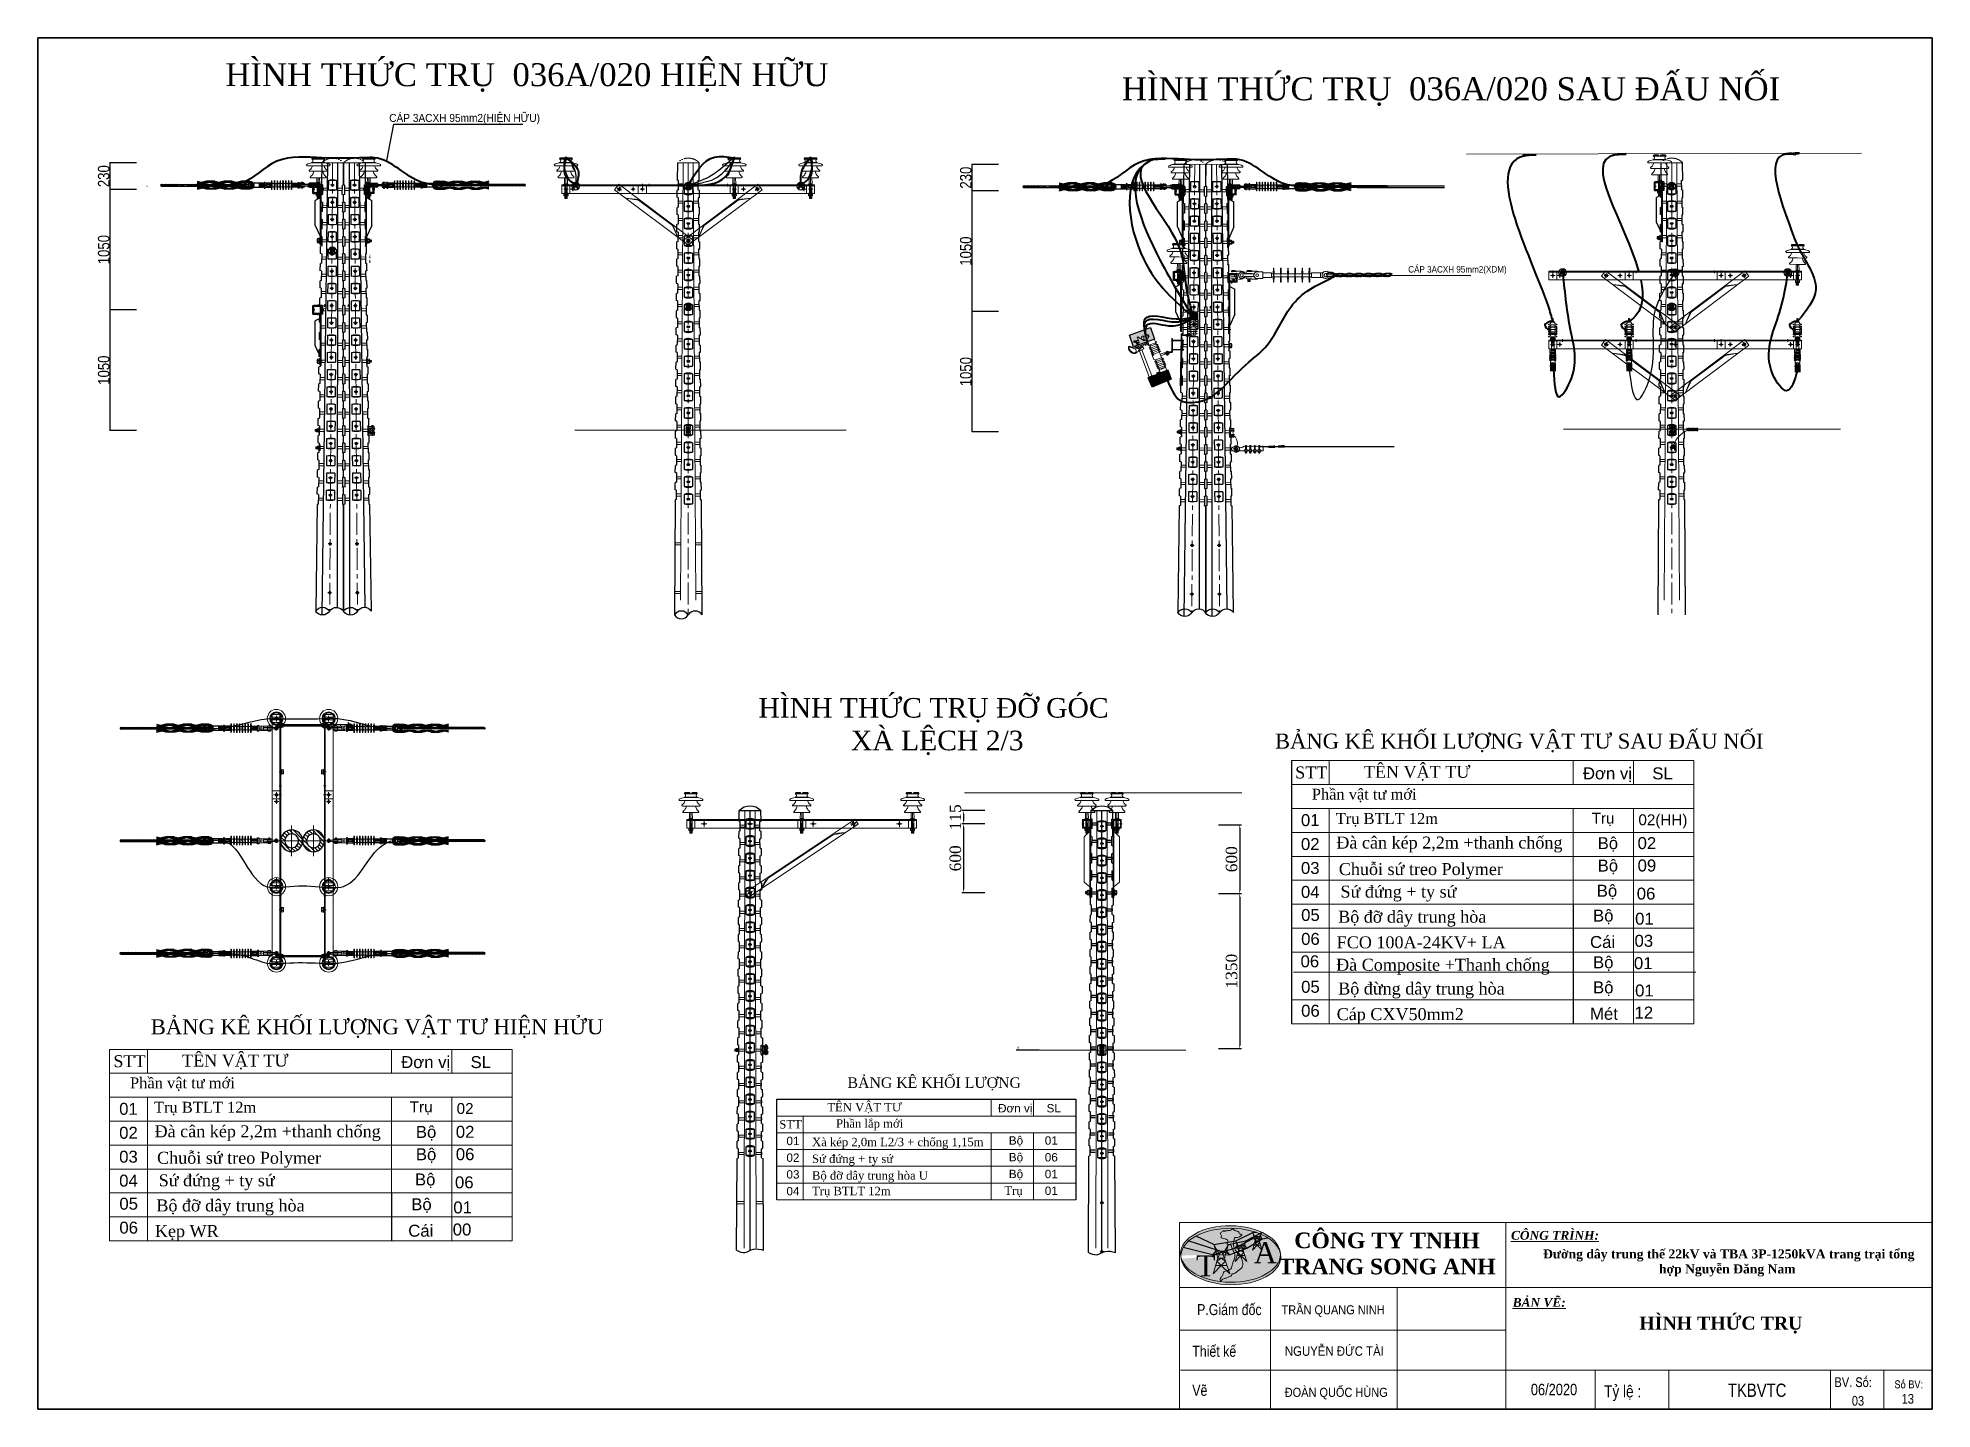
# Model space of a CAD drawing. Header units: millimetres. Extents: x 330554 to 656471, y 11007 to 130943.
# Drawn here: x 362419 to 378909, y 90776 to 102721 of the extents above; entities that cross this region are included whole.
import ezdxf
from ezdxf.enums import TextEntityAlignment as Align

# ---------------------------------------------------------------- set-up
doc = ezdxf.new("R2010")
doc.units = ezdxf.units.MM
doc.header["$LTSCALE"] = 6
for name, pattern in [('ACAD_ISO06W100', [36, 24, -3, 0, -3, 0, -3, 0, -3]), ('CENTER', [50.8, 31.75, -6.35, 6.35, -6.35]), ('CENTER2', [1.125, 0.75, -0.125, 0.125, -0.125]), ('HIDDEN', [9.525, 6.35, -3.175])]:
    doc.linetypes.add(name, pattern=pattern)
for name, color, linetype, lineweight in [('05.TBA$0$Hatch', 43, 'Continuous', 9), ('Boulon', 150, 'Continuous', 9), ('Dau noi', 1, 'Continuous', 30), ('Day pha', 150, 'Continuous', 18), ('DIM', 4, 'Continuous', 13), ('duong', 2, 'Continuous', 15), ('duong tam', 30, 'CENTER', 5), ('Duongcoban', 4, 'Continuous', 30), ('dv01', 4, 'Continuous', 5), ('Hatch', 250, 'Continuous', 13), ('Khung', 7, 'Continuous', 20), ('Khung ten', 7, 'Continuous', 20), ('mat cat', 31, 'Continuous', 5), ('MBA', 10, 'Continuous', 25), ('net rat manh', 150, 'Continuous', 5), ('Netcoban', 4, 'Continuous', 25), ('Netlon', 5, 'Continuous', 40), ('netlonkhungten', 32, 'Continuous', 35), ('Netvua', 3, 'Continuous', 20), ('Text', 7, 'Continuous', 13), ('Trung hoa', 25, 'Continuous', 13)]:
    doc.layers.add(name, color=color, linetype=linetype, lineweight=lineweight)
for name, color, linetype in [('Bulon', 40, 'Continuous'), ('BULONG', 7, 'Continuous'), ('Ghi chu', 3, 'Continuous'), ('KHUNGTEN', 30, 'Continuous'), ('Nen', 7, 'Continuous'), ('SU', 3, 'Continuous'), ('tbi', 2, 'Continuous'), ('Xa', 63, 'Continuous')]:
    doc.layers.add(name, color=color, linetype=linetype)
doc.styles.add('05.TBA$0$VN', font='VHELVCN.TTF')
doc.styles.add('kich thuoc', font='arial.ttf', dxfattribs={"height": 120})
doc.styles.add('ktenBCKT_6o$0$VN', font='arial.ttf')
doc.styles.get("Standard").update_dxf_attribs({"font": 'VHELVCN.TTF', "height": 120})
doc.styles.add('Times New Roman', font='times.ttf')
doc.styles.add('VN', font='VHELVEN.TTF')
doc.styles.add('VNI-HELVE', font='VHELVEN.TTF', dxfattribs={"width": 0.9})
doc.styles.add('Vni-helvecondense', font='VHELVCN.TTF')
doc.styles.add('VNI-Time', font='VTIMESN.TTF', dxfattribs={"width": 0.9})
doc.dimstyles.new('05.TBA$0$TL50', dxfattribs={"dimtxt": 0.5, "dimasz": 0.8, "dimexe": 1, "dimexo": 1, "dimgap": 0.5, "dimtad": 1, "dimdec": 0, "dimlfac": 50, "dimzin": 0, "dimdsep": 46, "dimtxsty": '05.TBA$0$VN', "dimblk1": '05.TBA$0$_OBLIQUE', "dimblk2": '05.TBA$0$_OBLIQUE', "dimsah": 1, "dimcen": 1, "dimclrd": 3, "dimclre": 3, "dimadec": 0, "dimazin": 0, "dimtfac": 1, "dimtdec": 0, "dimtofl": 0, "dimtmove": 0, "dimatfit": 3, "dimfxl": 1, "dimtolj": 1, "dimtzin": 0, "dimarcsym": 0})
doc.dimstyles.new('ISO-25', dxfattribs={"dimtxt": 100, "dimasz": 30, "dimexe": 15, "dimexo": 50, "dimgap": 20, "dimtad": 1, "dimzin": 0, "dimdsep": 46, "dimtxsty": 'Times New Roman', "dimcen": 10, "dimdle": 15, "dimclrd": 256, "dimclre": 256, "dimclrt": 256, "dimadec": 0, "dimazin": 0, "dimtfac": 1, "dimtofl": 0, "dimtmove": 0, "dimatfit": 3, "dimfxl": 15, "dimtolj": 1, "dimtzin": 0, "dimarcsym": 0})
doc.dimstyles.new('TL 2-1', dxfattribs={"dimscale": 20, "dimtxt": 120, "dimasz": 2, "dimexe": 1, "dimexo": 2, "dimgap": 1, "dimtad": 1, "dimtoh": 1, "dimdec": 0, "dimlfac": 0.5, "dimzin": 0, "dimdsep": 46, "dimtxsty": 'kich thuoc', "dimcen": 2, "dimclrd": 256, "dimclre": 256, "dimclrt": 2, "dimadec": 0, "dimazin": 0, "dimtfac": 1, "dimtdec": 0, "dimtofl": 0, "dimtmove": 0, "dimatfit": 3, "dimfxl": 1, "dimtolj": 1, "dimtzin": 0, "dimarcsym": 0})

msp = doc.modelspace()

# ---------------------------------------------------------------- texts
at = {"char_height": 100, "attachment_point": 5, "rotation": 90, "style": 'Times New Roman'}
for s, insert in [('\\A1;115', (370407.112, 95931.546)), ('\\A1;600', (370407.112, 95573.896))]:
    msp.add_mtext(s, dxfattribs=dict(at, insert=insert))
at = {"layer": 'Ghi chu', "style": 'Times New Roman'}
for s, p in [('HÌNH THỨC TRỤ  036A/020 HIỆN HỮU ', (366714.451, 102300.053)), ('HÌNH THỨC TRỤ  036A/020 SAU ĐẤU NỐI', (374721.467, 102177.157))]:
    msp.add_text(s, height=200, dxfattribs=at).set_placement(p, align=Align.CENTER)
at = {"layer": 'Ghi chu', "insert": (370248.581, 96721.036), "char_height": 170.59216, "width": 3424.0506, "attachment_point": 5, "style": 'Times New Roman'}
msp.add_mtext('{\\fVNI-Times|b0|i0|c0|p2;HÌNH TH}ỨC TRỤ ĐỠ GÓC  XÀ LỆCH 2/3', dxfattribs=at)
at = {"layer": 'Khung ten', "color": 4, "attachment_point": 5, "style": 'VN'}
for s, insert, char_height, width in [(' {\\fTimes New Roman|b1|i0|c0|p18;\\H1.227x;Đường dây trung thế 22kV và TBA 3P-1250kVA trang trại tổng hợp Nguyễn Đăng Nam}', (377126.438, 92049.167), 63.994215, 3252.82815), ('{\\fTimes New Roman|b1|i0|c0|p18;HÌNH THỨC TRỤ}', (377070.686, 91507.881), 114, 3137.19007)]:
    msp.add_mtext(s, dxfattribs=dict(at, insert=insert, char_height=char_height, width=width))
at = {"layer": 'Text', "style": 'VNI-HELVE', "width": 0.9}
for s, height, p in [('CAÙP 3ACXH 95mm2(HIEÄN HÖÕU) ', 70, (366146.398, 102023.071)), ('CAÙP 3ACXH 95mm2(XDM) ', 56, (374786.799, 100704.46))]:
    msp.add_text(s, height=height, dxfattribs=at).set_placement(p, align=Align.MIDDLE_CENTER)
at = {"layer": 'Text'}
for s, height, style, p in [('BẢNG KÊ KHỐI LƯỢNG VẬT TƯ SAU ĐẤU NỐI', 130.30875, 'Times New Roman', (373188.524, 96529.841)), ('TÊN VẬT TƯ', 104.247, 'Times New Roman', (373962.484, 96274.973)), ('Ñôn vò', 104.247, 'VNI-HELVE', (375869.677, 96261.619)), ('SL', 104.247, 'VNI-HELVE', (376473.405, 96261.619)), ('Phần vật tư mới ', 94.77, 'Times New Roman', (373509.087, 96085.471)), ('01', 104.247, 'VNI-HELVE', (373414.863, 95854.493)), ('Trụ BTLT 12m  ', 94.77, 'Times New Roman', (373717.612, 95873.253)), ('Truï', 94.77, 'VNI-HELVE', (375944.913, 95875.866)), ('02(HH) ', 94.77, 'VNI-HELVE', (376352.68, 95862.187)), ('02', 104.247, 'VNI-HELVE', (373414.863, 95645.999)), ('Đà cân kép 2,2m +thanh chống', 104.247, 'Times New Roman', (373722.82, 95659.045)), ('Boä', 104.247, 'VNI-HELVE', (375997.563, 95653.623)), ('02', 104.247, 'VNI-HELVE', (376345.486, 95654.209)), ('03', 104.247, 'VNI-HELVE', (373414.863, 95437.505)), ('Chuỗi sứ treo Polymer ', 104.247, 'Times New Roman', (373744.627, 95428)), ('Boä', 104.247, 'VNI-HELVE', (375997.563, 95458.623)), ('09', 104.247, 'VNI-HELVE', (376345.486, 95459.209)), ('04', 104.247, 'VNI-HELVE', (373414.863, 95229.011)), ('Sứ đứng + ty sứ', 104.247, 'Times New Roman', (373758.968, 95231.675)), ('Boä', 104.247, 'VNI-HELVE', (375989.87, 95239.325)), ('06', 104.247, 'VNI-HELVE', (376338.15, 95214.197)), ('05', 104.247, 'VNI-HELVE', (373416.515, 95028.047)), ('Bộ đỡ dây trung hòa ', 104.247, 'Times New Roman', (373738.85, 95012.918)), ('Boä', 104.247, 'VNI-HELVE', (375957.374, 95022.912)), ('01', 104.247, 'VNI-HELVE', (376323.749, 94995.729)), ('06', 104.247, 'VNI-HELVE', (373416.515, 94819.553)), ('FCO 100A-24KV+ LA', 104.247, 'Times New Roman', (373726.041, 94789.788)), ('Caùi', 104.247, 'VNI-HELVE', (375931.374, 94792.904)), ('03', 104.247, 'VNI-HELVE', (376318.663, 94803.385)), ('06', 104.247, 'VNI-HELVE', (373411.377, 94624.526)), ('Đà Composite +Thanh chống', 104.247, 'Times New Roman', (373720.903, 94594.762)), ('Boä', 104.247, 'VNI-HELVE', (375957.374, 94616.142)), ('01', 104.247, 'VNI-HELVE', (376313.525, 94608.358)), ('05', 104.247, 'VNI-HELVE', (373416.515, 94402.565)), ('Bộ đừng dây trung hòa ', 104.247, 'Times New Roman', (373738.85, 94387.436)), ('Boä', 104.247, 'VNI-HELVE', (375957.374, 94397.43)), ('01', 104.247, 'VNI-HELVE', (376323.749, 94370.247)), ('BẢNG KÊ KHỐI LƯỢNG VẬT TƯ HIỆN HỬU ', 130.30875, 'Times New Roman', (363402.381, 94041.016)), ('06', 104.247, 'VNI-HELVE', (373416.515, 94194.071)), ('Cáp CXV50mm2', 104.247, 'Times New Roman', (373726.041, 94164.306)), ('Meùt', 104.247, 'VNI-HELVE', (375931.374, 94167.422)), ('12', 104.247, 'VNI-HELVE', (376318.663, 94177.903)), ('TÊN VẬT TƯ', 104.247, 'Times New Roman', (363674.68, 93759.909)), ('Ñôn vò', 104.247, 'VNI-HELVE', (365581.872, 93746.555)), ('SL', 104.247, 'VNI-HELVE', (366185.6, 93746.555)), ('Phần vật tư mới ', 94.77, 'Times New Roman', (363221.282, 93570.407)), ('BẢNG KÊ KHỐI LƯỢNG', 91.125, 'Times New Roman', (369467.363, 93574.402)), ('01', 104.247, 'VNI-HELVE', (363127.058, 93339.429)), ('Trụ BTLT 12m  ', 94.77, 'Times New Roman', (363429.807, 93358.189)), ('Truï', 94.77, 'VNI-HELVE', (365657.108, 93360.803)), ('02 ', 94.77, 'VNI-HELVE', (366064.875, 93347.123)), ('TÊN VẬT TƯ', 72.9, 'Times New Roman', (369291.924, 93369.733)), ('Ñôn vò', 72.9, 'VNI-HELVE', (370778.292, 93360.395)), ('SL', 72.9, 'VNI-HELVE', (371200.48, 93360.395)), ('02', 104.247, 'VNI-HELVE', (363127.058, 93130.935)), ('Đà cân kép 2,2m +thanh chống', 104.247, 'Times New Roman', (363435.016, 93143.981)), ('Boä', 104.247, 'VNI-HELVE', (365709.758, 93138.559)), ('02', 104.247, 'VNI-HELVE', (366057.681, 93139.145)), ('Phần lắp mới', 72.9, 'Times New Roman', (369367.561, 93227.694)), ('03', 104.247, 'VNI-HELVE', (363127.058, 92922.441)), ('Chuỗi sứ treo Polymer ', 104.247, 'Times New Roman', (363456.822, 92912.936)), ('Boä', 104.247, 'VNI-HELVE', (365709.758, 92943.559)), ('06', 104.247, 'VNI-HELVE', (366057.681, 92944.145)), ('01', 72.9, 'VNI-HELVE', (368935.921, 93075.692)), ('02', 72.9, 'VNI-HELVE', (368935.921, 92929.892)), ('Xà kép 2,0m L2/3 + chống 1,15m ', 72.9, 'Times New Roman', (369158.431, 93066.109)), ('Boä', 72.9, 'VNI-HELVE', (370871.739, 93079.559)), ('Boä', 72.9, 'VNI-HELVE', (370871.739, 92933.759)), ('01', 72.9, 'VNI-HELVE', (371184.865, 93078.928)), ('06', 72.9, 'VNI-HELVE', (371184.865, 92933.128)), ('03', 72.9, 'VNI-HELVE', (368935.921, 92784.092)), ('Bộ đỡ dây trung hòa U', 72.9, 'Times New Roman', (369158.431, 92774.509)), ('Sứ đứng + ty sứ', 72.9, 'Times New Roman', (369158.431, 92920.309)), ('Boä', 72.9, 'VNI-HELVE', (370871.739, 92787.959)), ('01', 72.9, 'VNI-HELVE', (371184.865, 92787.328)), ('04', 104.247, 'VNI-HELVE', (363127.058, 92713.947)), ('Sứ đứng + ty sứ', 104.247, 'Times New Roman', (363471.163, 92716.611)), ('Boä', 104.247, 'VNI-HELVE', (365702.065, 92724.262)), ('06', 104.247, 'VNI-HELVE', (366050.346, 92699.134)), ('04', 72.9, 'VNI-HELVE', (368935.921, 92638.292)), ('Trụ BTLT 12m', 72.9, 'Times New Roman', (369158.431, 92639.415)), ('Trụ', 72.9, 'Times New Roman', (370832.864, 92642.159)), ('01', 72.9, 'VNI-HELVE', (371184.865, 92641.528)), ('05', 104.247, 'VNI-HELVE', (363128.71, 92512.983)), ('Bộ đỡ dây trung hòa ', 104.247, 'Times New Roman', (363451.045, 92497.854)), ('Boä', 104.247, 'VNI-HELVE', (365669.569, 92507.848)), ('01', 104.247, 'VNI-HELVE', (366035.944, 92480.665)), ('06', 104.247, 'VNI-HELVE', (363128.71, 92304.489)), ('Kẹp WR', 104.247, 'Times New Roman', (363438.236, 92274.724)), ('Caùi', 104.247, 'VNI-HELVE', (365643.569, 92277.84)), ('00', 104.247, 'VNI-HELVE', (366030.858, 92288.321)), ('BV. Soá: ', 83.9969, 'Vni-helvecondense', (378058.93, 90968.582)), (' Soá BV: ', 69.9974, 'Vni-helvecondense', (378559.414, 90956.745))]:
    msp.add_text(s, height=height, dxfattribs=dict(at, style=style)).set_placement(p)
for s, height, style, p in [('STT', 104.247, 'Times New Roman', (373504.507, 96269.761)), ('STT', 104.247, 'Times New Roman', (363216.702, 93754.697)), ('STT', 72.9, 'Times New Roman', (368971.659, 93220.289)), ('03', 83.9969, 'Vni-helvecondense', (378263.902, 90806.405)), ('13', 83.9969, 'Vni-helvecondense', (378697.895, 90823.518))]:
    msp.add_text(s, height=height, dxfattribs=dict(at, style=style)).set_placement(p, align=Align.CENTER)
at = {"layer": 'Text', "style": 'VNI-Time', "width": 0.9}
for s, height, p in [('TRAÀN QUANG NINH', 79.384, (373694.56, 91601.062)), ('NGUYEÃN ÑÖÙC TAØI', 82.35151, (373705.617, 91240.047)), ('ÑOAØN QUOÁC HUØNG', 79.384, (373721.854, 90882.14))]:
    msp.add_text(s, height=height, dxfattribs=at).set_placement(p, align=Align.CENTER)
at = {"layer": 'Text'}
for s, insert, char_height, width, attachment_point, style in [('{\\fTimes New Roman|b1|i0|c0|p18;CÔNG TY TNHH\\PTRANG SONG ANH}', (374164.518, 92314.016), 136.55465, 2396.53412, 2, 'VN'), ('{\\fTimes New Roman|b1|i1|c0|p18;\\LCÔNG TRÌNH: }', (375626.246, 92288.991), 77.00077, 3361.1077, 5, 'ktenBCKT_6o$0$VN'), ('{\\fArial|b0|i0|c0|p34;\\W0.8;P.\\fArial|b0|i0|c238|p34;G\\fArial|b0|i0|c0|p34;iám\\fArial|b0|i0|c238|p34; đ\\fArial|b0|i0|c0|p34;ốc}', (372510.699, 91642.24), 96.250958, 1073.97847, 4, 'VN'), ('{\\fTimes New Roman|b1|i1|c0|p18;\\LBẢN VẼ: }', (375488.699, 91704.486), 77.00077, 3361.1077, 5, 'ktenBCKT_6o$0$VN'), ('{\\fArial|b0|i0|c238|p34;\\W0.8;Thi\\fArial|b0|i0|c0|p34;ết kế }', (372468.758, 91278.821), 96.25096, 1073.97847, 4, 'VN'), ('{\\fArial|b0|i0|c0|p34;\\W0.8;Vẽ}', (372468.758, 90939.035), 96.25096, 1073.97847, 4, 'VN'), ('{\\W0.8; 06\\fArial|b0|i0|c238|p34;/20\\fArial|b0|i0|c0|p34;20}', (375385.172, 90945.989), 99.84899, 640.62824, 4, 'VN'), ('{\\fArial|b0|i0|c238|p34;\\W0.8;T\\fArial|b0|i0|c0|p34;ỷ lệ : }', (376054.258, 90914.642), 105.87605, 1181.37632, 4, 'VN'), ('{\\W0.8;TKBVTC}', (377131.583, 90939.412), 115.50115, 1073.97847, 4, 'VN')]:
    msp.add_mtext(s, dxfattribs=dict(at, insert=insert, char_height=char_height, width=width, attachment_point=attachment_point, style=style))

# ---------------------------------------------------------------- blocks, each defined once
blk = doc.blocks.new('COTLOGO')
at = {"layer": 'Khung'}
for p, q in [((31209, 146956.8), (31216.6, 146966)), ((31219.3, 146956.8), (31209, 146956.8)), ((31221.5, 146949), (31210.6, 146911.5)), ((31212.1, 146981.8), (31220.3, 146966)), ((31216.6, 146966), (31212.1, 146981.8)), ((31220.3, 146966), (31216.6, 146966)), ((31219.3, 146956.8), (31216.6, 146966)), ((31225, 146956.8), (31219.3, 146956.8)), ((31221.5, 146949), (31219.3, 146956.8)), ((31229.3, 146949), (31219.3, 146941.7)), ((31219.3, 146941.7), (31229.7, 146931.8)), ((31220.3, 146966), (31238.6, 146966.4)), ((31220.3, 146966), (31225, 146956.8)), ((31229.3, 146966.2), (31221.5, 146949)), ((31237.1, 146949), (31221.5, 146949)), ((31225, 146956.8), (31233.6, 146956.8)), ((31237.1, 146949), (31229.3, 146966.2)), ((31239.4, 146942.1), (31229.3, 146949)), ((31229.7, 146931.8), (31239.4, 146942.1)), ((31233.6, 146956.8), (31238.4, 146966.1)), ((31233.6, 146956.8), (31239.3, 146956.8)), ((31239.3, 146956.8), (31237.1, 146949)), ((31249.6, 146911.5), (31237.1, 146949)), ((31238.4, 146966.1), (31246.5, 146981.8)), ((31238.6, 146966.4), (31242.1, 146966.5)), ((31242.1, 146966.5), (31239.3, 146956.8)), ((31249.6, 146956.8), (31239.3, 146956.8)), ((31246.5, 146981.8), (31242.1, 146966.5)), ((31246.5, 146981.8), (31242.1, 146966.5)), ((31242.1, 146966.5), (31249.6, 146956.8)), ((31210.6, 146911.5), (31229.7, 146931.8)), ((31216.5, 146931.8), (31242.8, 146931.8)), ((31229.7, 146931.8), (31249.6, 146911.5))]:
    blk.add_line(p, q, dxfattribs=at)
blk.add_lwpolyline([(31237.1, 146949), (31229.3, 146966.2), (31221.5, 146949)], dxfattribs=at)
blk = doc.blocks.new('LOGOTRANGSONGANH')
at = {"layer": 'Duongcoban'}
h = blk.add_hatch(color=2, dxfattribs=at)
edge = h.paths.add_edge_path()
edge.add_ellipse((31308, 148604), major_axis=(-401, 4), ratio=0.565575, start_angle=-176.7666, end_angle=8.2691)
edge.add_line((30909, 148590), (30910, 148590))
edge.add_ellipse((31311, 148584), major_axis=(-401, 4), ratio=0.565575, start_angle=235.144, end_angle=359.6225, ccw=False)
edge.add_line((31542, 148768), (31555, 148775))
edge.add_line((31555, 148775), (31557, 148777))
edge.add_line((31557, 148777), (31553, 148763))
edge.add_ellipse((31311, 148584), major_axis=(-401, 4), ratio=0.565575, start_angle=188.2691, end_angle=233.3208, ccw=False)
at = {"layer": 'Khung ten'}
h = blk.add_hatch(color=256, dxfattribs=at)
edge = h.paths.add_edge_path()
edge.add_ellipse((31311, 148584), major_axis=(-401, 4), ratio=0.565575, start_angle=188.2691, end_angle=359.6225, ccw=False)
edge.add_ellipse((31308, 148604), major_axis=(-401, 4), ratio=0.565575, start_angle=-176.7666, end_angle=8.2691)
edge.add_line((30909, 148590), (30910, 148590))
h = blk.add_hatch(color=256, dxfattribs=at)
edge = h.paths.add_edge_path()
edge.add_ellipse((31308, 148604), major_axis=(-401, 4), ratio=0.565575, start_angle=8.2691, end_angle=183.2334, ccw=False)
edge.add_ellipse((31311, 148584), major_axis=(-401, 4), ratio=0.565575, start_angle=3.2334, end_angle=188.2691)
h = blk.add_hatch(color=256, dxfattribs=at)
edge = h.paths.add_edge_path()
edge.add_ellipse((31308, 148604), major_axis=(-401, 4), ratio=0.565575, start_angle=8.2691, end_angle=183.2334, ccw=False)
edge.add_ellipse((31311, 148584), major_axis=(-401, 4), ratio=0.565575, start_angle=3.2334, end_angle=188.2691)
at = {"layer": 'Text'}
h = blk.add_hatch(color=256, dxfattribs=at)
h.set_gradient(color1=(0, 0, 255), one_color=1, tint=1)
edge = h.paths.add_edge_path()
edge.add_ellipse((31308, 148604), major_axis=(-401, 4), ratio=0.565575, start_angle=-176.7666, end_angle=8.2691)
edge.add_line((30909, 148590), (30910, 148590))
edge.add_ellipse((31311, 148584), major_axis=(-401, 4), ratio=0.565575, start_angle=235.144, end_angle=359.6225, ccw=False)
edge.add_line((31542, 148768), (31555, 148775))
edge.add_line((31555, 148775), (31557, 148777))
edge.add_line((31557, 148777), (31553, 148763))
edge.add_ellipse((31311, 148584), major_axis=(-401, 4), ratio=0.565575, start_angle=188.2691, end_angle=233.3208, ccw=False)
edge = h.paths.add_edge_path()
edge.add_ellipse((31311, 148584), major_axis=(-401, 4), ratio=0.565575, start_angle=3.2334, end_angle=188.2691)
edge.add_ellipse((31308, 148604), major_axis=(-401, 4), ratio=0.565575, start_angle=8.2691, end_angle=183.2334, ccw=False)
h = blk.add_hatch(color=256, dxfattribs=at)
edge = h.paths.add_edge_path()
edge.add_spline(control_points=[(31280, 148791), (31283, 148792), (31295, 148793), (31313, 148791), (31323, 148811), (31337, 148796), (31351, 148787), (31372, 148791), (31375, 148771), (31386, 148763), (31413, 148762), (31371, 148729), (31344, 148742), (31333, 148703), (31327, 148671), (31343, 148639), (31359, 148619), (31378, 148602), (31396, 148575), (31408, 148541), (31408, 148496), (31375, 148475), (31353, 148453), (31335, 148442), (31319, 148447), (31321, 148427), (31299, 148425), (31285, 148414), (31274, 148411), (31265, 148408), (31255, 148408), (31244, 148401), (31237, 148394), (31223, 148387), (31227, 148398), (31225, 148405), (31230, 148410), (31232, 148422), (31250, 148432), (31247, 148458), (31271, 148468), (31291, 148473), (31321, 148487), (31320, 148524), (31342, 148559), (31349, 148603), (31326, 148635), (31317, 148659), (31308, 148685), (31270, 148679), (31288, 148697), (31288, 148710), (31281, 148722), (31266, 148721), (31255, 148731), (31228, 148731), (31240, 148754), (31223, 148768), (31235, 148782), (31244, 148785), (31248, 148791), (31257, 148793), (31258, 148783), (31263, 148790), (31271, 148791), (31277, 148791), (31280, 148791)], knot_values=[0, 0, 0, 0, 10.773567, 36.453253, 45.467944, 66.304528, 75.394476, 97.72162, 113.438285, 125.691122, 137.561709, 178.241766, 199.70113, 215.454863, 279.050772, 301.404412, 320.192795, 354.292474, 377.700084, 416.933464, 461.046809, 499.368775, 526.36929, 553.493597, 559.326846, 568.25424, 596.840814, 609.577735, 620.601304, 630.959304, 638.68193, 649.840298, 667.688051, 673.556752, 684.49326, 689.149317, 694.14707, 702.739777, 724.96225, 747.389868, 765.56329, 794.088827, 815.415753, 854.767285, 890.123291, 942.363889, 973.99518, 1003.178887, 1022.105113, 1049.27204, 1062.832724, 1076.02929, 1089.833819, 1096.09008, 1116.705884, 1137.436129, 1150.673139, 1174.702872, 1185.098835, 1197.262798, 1201.670622, 1209.468078, 1215.08546, 1219.532908, 1227.492771, 1237.449043, 1237.449043, 1237.449043, 1237.449043], degree=3, periodic=0)
at = {"color": 7}
blk.add_line((31488, 148777), (31513, 148779), dxfattribs=at)
at = {"layer": 'Duongcoban', "color": 2}
for p, q in [((31300, 148602), (30967, 148710)), ((31174, 148681), (31038, 148746)), ((31175, 148681), (31350, 148710)), ((31291, 148681), (31432, 148710)), ((31343, 148651), (31481, 148726)), ((31350, 148710), (31487, 148777)), ((31432, 148710), (31555, 148775)), ((31439, 148651), (31563, 148726)), ((31563, 148726), (31608, 148733)), ((31164, 148597), (30927, 148655)), ((31164, 148597), (31343, 148651)), ((31301, 148597), (31439, 148651))]:
    blk.add_line(p, q, dxfattribs=at)
at = {"layer": 'Text', "extrusion": (0, 0, -1)}
for centre in [(31308, 148604), (31311, 148584)]:
    blk.add_ellipse(centre, major_axis=(-401, 4), ratio=0.565575, dxfattribs=at)
at = {"layer": 'Text'}
blk.add_spline([(31280, 148791), (31291, 148792), (31316, 148798), (31322, 148805), (31340, 148795), (31348, 148790), (31370, 148786), (31377, 148772), (31387, 148764), (31398, 148762), (31366, 148737), (31345, 148736), (31338, 148722), (31335, 148658), (31345, 148638), (31356, 148623), (31379, 148598), (31392, 148579), (31405, 148542), (31401, 148498), (31373, 148472), (31352, 148454), (31327, 148445), (31321, 148445), (31319, 148437), (31295, 148421), (31284, 148414), (31274, 148411), (31264, 148409), (31256, 148407), (31246, 148402), (31232, 148391), (31227, 148389), (31226, 148400), (31226, 148405), (31229, 148409), (31232, 148417), (31246, 148434), (31251, 148456), (31267, 148466), (31294, 148475), (31312, 148486), (31323, 148524), (31337, 148556), (31341, 148608), (31327, 148636), (31316, 148663), (31305, 148679), (31279, 148685), (31286, 148697), (31286, 148710), (31278, 148721), (31272, 148722), (31252, 148729), (31233, 148736), (31235, 148749), (31228, 148772), (31235, 148780), (31245, 148787), (31248, 148790), (31256, 148790), (31259, 148786), (31262, 148788), (31270, 148791), (31280, 148791)], degree=3, dxfattribs=at)
at = {"layer": 'Duongcoban', "color": 2}
for p, xscale, yscale, zscale in [((-74322, -348117), 3.380000000001019, 3.380000000004657, 3.380000000001019), ((-42498, -199049), 2.366000000001804, 2.36600000000908, 2.366000000000713), ((-31811, -149302), 2.028000000002066, 2.028000000005704, 2.028000000000612)]:
    blk.add_blockref('COTLOGO', p, dxfattribs=dict(at, xscale=xscale, yscale=yscale, zscale=zscale))
at = {"layer": 'Text', "char_height": 169, "width": 2273.21, "attachment_point": 1}
for s, insert in [('{\\fTimes New Roman|b0|i0|c0|p18;A}', (31496, 148699)), ('{\\fTimes New Roman|b0|i0|c0|p18;T}', (31031, 148593))]:
    blk.add_mtext(s, dxfattribs=dict(at, insert=insert))
blk = doc.blocks.new('xa+tc nhin ngang')
for p, q in [((-83, 37), (-75, 37)), ((-83, -38), (-83, 37)), ((-75, 37), (-75, 29)), ((0, 37), (-75, 37)), ((-75, -30), (-75, 37)), ((-8, 29), (-75, 29)), ((-18, -30), (-18, 29)), ((-13, -30), (-13, 29)), ((-8, 29), (-8, -38)), ((-8, 25), (-8, -25)), ((-8, 8), (-8, -8)), ((0, 37), (0, -38)), ((-83, -38), (-8, -38)), ((-75, -30), (-8, -30)), ((-18, -74), (-63, -98)), ((-63, -316), (-63, -98)), ((-18, -487), (-18, -38)), ((-13, -487), (-13, -38)), ((-8, -38), (-8, -30)), ((0, -38), (-8, -38)), ((-63, -316), (-18, -416)), ((-13, -487), (-18, -487))]:
    blk.add_line(p, q)
at = {"color": 9, "linetype": 'HIDDEN', "ltscale": 100}
for p, q in [((-83, 11), (-75, 11)), ((-48, 29), (-48, 37)), ((-37, 45), (-37, 24)), ((-26, 29), (-26, 37)), ((-8, 11), (0, 11)), ((-8, 9), (0, 9)), ((0, 9), (-8, 9)), ((-89, 0), (-67, 0)), ((-83, -11), (-75, -11)), ((-48, -38), (-48, -30)), ((-37, -49), (-37, -28)), ((6, 0), (-16, 0)), ((-8, -9), (0, -9)), ((0, -9), (-8, -9)), ((-8, -11), (0, -11))]:
    blk.add_line(p, q, dxfattribs=at)
at = {"color": 9, "linetype": 'CENTER', "ltscale": 100}
blk.add_line((-22, 0), (11, 0), dxfattribs=at)
at = {"layer": 'Text', "color": 245}
for p, q in [((-54, 37), (-20, 37)), ((-28, -450), (-4, -450))]:
    blk.add_line(p, q, dxfattribs=at)
blk = doc.blocks.new('tan')
at = {"layer": 'Nen'}
blk.add_hatch(color=9, dxfattribs=at).paths.add_polyline_path([(5, 25), (5, -25), (0, -25), (0, 25)])
h = blk.add_hatch(dxfattribs=at)
h.set_pattern_fill('ANSI31', color=3, scale=40, style=0)
h.set_pattern_definition([(45, (-27052.959, -97341.6874), (3.5355339, -3.5355339), [])])
edge = h.paths.add_edge_path()
edge.add_line((25, 8), (38, 8))
edge.add_arc((38, 6), 2, 360, 450, ccw=False)
edge.add_line((40, 6), (40, -6))
edge.add_arc((38, -6), 2, 270, 360, ccw=False)
edge.add_line((38, -8), (25, -8))
edge.add_line((25, -8), (25, 8))
at = {"layer": 'dv01', "color": 4, "lineweight": 0}
for p, q in [((0, 25), (0, -25)), ((5, 25), (0, 25)), ((5, -25), (5, 25)), ((7, 18), (5, 13)), ((5, 13), (5, -12)), ((5, 13), (7, 7)), ((7, 8), (5, 0)), ((5, 0), (7, -8)), ((24, 18), (7, 18)), ((7, 18), (7, 7)), ((24, 18), (7, 18)), ((24, 8), (7, 8)), ((7, 8), (7, -8)), ((24, 8), (7, 8)), ((7, 7), (24, 7)), ((7, 7), (7, 7)), ((7, 7), (24, 7)), ((22, 0), (24, 5)), ((24, 7), (24, 18)), ((25, 13), (24, 18)), ((24, 7), (25, 13)), ((24, -8), (24, 8)), ((25, 0), (24, 8)), ((24, -8), (25, 0)), ((25, -13), (25, 13)), ((0, -25), (0, -25)), ((0, -25), (5, -25)), ((7, -7), (5, -13)), ((5, -13), (7, -18)), ((7, -7), (7, -18)), ((24, -7), (7, -7)), ((24, -7), (7, -7)), ((7, -8), (24, -8)), ((7, -8), (7, -8)), ((7, -8), (24, -8)), ((7, -18), (7, -18)), ((7, -18), (24, -18)), ((7, -18), (24, -18)), ((24, -6), (22, 0)), ((24, -18), (24, -7)), ((25, -13), (24, -7)), ((24, -18), (25, -13))]:
    blk.add_line(p, q, dxfattribs=at)
at = {"layer": 'Nen', "color": 6}
blk.add_lwpolyline([(5, -25), (5, 25), (0, 25), (0, -25)], close=True, dxfattribs=at)
at = {"layer": 'Nen', "color": 4}
blk.add_lwpolyline([(25, 8), (38, 8, -0.414214), (40, 6), (40, -6, -0.414214), (38, -8), (25, -8)], format="xyb", close=True, dxfattribs=at)
blk = doc.blocks.new('bl')
at = {"layer": 'Nen'}
blk.add_hatch(color=9, dxfattribs=at).paths.add_polyline_path([(21, 6), (-21, 6), (-21, 2), (21, 2)])
at = {"layer": 'dv01', "lineweight": 0}
for p, q in [((-4, 22), (0, 20)), ((0, 20), (4, 22))]:
    blk.add_line(p, q, dxfattribs=at)
for points in [[(-21, 2), (-21, 6), (21, 6), (21, 2), (-21, 2), (-21, 2)], [(-15, 8), (-15, 22), (-11, 23), (-5, 22), (-5, 8), (-11, 6), (-15, 8), (-15, 8)], [(-15, 8), (-15, 22)], [(-15, 22), (-5, 22)], [(-5, 8), (-15, 8)], [(-11, 23), (11, 23)], [(11, 6), (-10, 6)], [(-7, 8), (-7, 22), (0, 23), (7, 22), (7, 8), (0, 6), (-7, 8), (-7, 8)], [(-7, 22), (7, 22)], [(-7, 8), (-7, 22)], [(7, 8), (-7, 8)], [(-5, 22), (-5, 8)], [(6, 8), (6, 22), (11, 23), (16, 22), (16, 8), (11, 6), (6, 8), (6, 8)], [(6, 22), (16, 22)], [(6, 8), (6, 22)], [(16, 8), (6, 8)], [(7, 22), (7, 8)], [(16, 22), (16, 8)]]:
    blk.add_lwpolyline(points, dxfattribs=at)
at = {"layer": 'Nen', "color": 6}
blk.add_lwpolyline([(-21, 6), (21, 6), (21, 2), (-21, 2)], close=True, dxfattribs=at)
blk = doc.blocks.new('giap niu')
for p, q in [((380.6, 283.1), (385.4, 283.1)), ((380.6, 283.1), (385.7, 281.9)), ((380.6, 278.5), (385.7, 279.7)), ((380.6, 278.5), (385.4, 278.5)), ((383, 283.1), (388.1, 281.9)), ((383, 278.5), (388.1, 279.7)), ((385.4, 283.1), (390.5, 281.9)), ((385.4, 278.5), (390.5, 279.7)), ((390.8, 283.1), (385.7, 281.9)), ((385.7, 281.9), (390.5, 281.9)), ((390.8, 278.5), (385.7, 279.7)), ((385.7, 279.7), (390.5, 279.7)), ((393.2, 283.1), (388.1, 281.9)), ((393.2, 278.5), (388.1, 279.7)), ((395.6, 283.1), (390.5, 281.9)), ((395.6, 278.5), (390.5, 279.7)), ((390.8, 283.1), (395.6, 283.1)), ((390.8, 283.1), (395.9, 281.9)), ((390.8, 278.5), (395.9, 279.7)), ((390.8, 278.5), (395.6, 278.5)), ((393.2, 283.1), (398.3, 281.9)), ((393.2, 278.5), (398.3, 279.7)), ((395.6, 283.1), (400.7, 281.9)), ((395.6, 278.5), (400.7, 279.7)), ((401, 283.1), (395.9, 281.9)), ((395.9, 281.9), (400.7, 281.9)), ((401, 278.5), (395.9, 279.7)), ((395.9, 279.7), (400.7, 279.7)), ((403.4, 283.1), (398.3, 281.9)), ((403.4, 278.5), (398.3, 279.7)), ((405.8, 283.1), (400.7, 281.9)), ((405.8, 278.5), (400.7, 279.7)), ((401, 283.1), (405.8, 283.1)), ((401, 283.1), (406.1, 281.9)), ((401, 278.5), (406.1, 279.7)), ((401, 278.5), (405.8, 278.5)), ((403.4, 283.1), (408.5, 281.9)), ((403.4, 278.5), (408.5, 279.7)), ((405.8, 283.1), (410.9, 281.9)), ((405.8, 278.5), (410.9, 279.7)), ((411.2, 283.1), (406.1, 281.9)), ((406.1, 281.9), (410.9, 281.9)), ((411.2, 278.5), (406.1, 279.7)), ((406.1, 279.7), (410.9, 279.7)), ((411.2, 282.5), (408.5, 281.9)), ((411.2, 279.1), (408.5, 279.7)), ((411.2, 282), (410.9, 281.9)), ((411.2, 279.6), (410.9, 279.7))]:
    blk.add_line(p, q)
for centre in [(380.7, 280.8), (381.1, 280.8), (381.6, 280.8), (382.1, 280.8), (382.5, 280.8)]:
    blk.add_arc(centre, 2.31, 92.0125, 267.9875)
blk = doc.blocks.new('Giap Niu nhin doc')
h = blk.add_hatch(color=2)
edge = h.paths.add_edge_path()
edge.add_arc((483, 0), 13.2, 0, 360)
at = {"color": 2}
for p, q in [((463, 10), (469, 17)), ((601, 25), (641, 9)), ((601, 22), (639, 6)), ((463, -11), (469, -18)), ((601, -22), (639, -7)), ((601, -25), (641, -10))]:
    blk.add_line(p, q, dxfattribs=at)
at = {"color": 0, "linetype": 'ByBlock'}
for p, q in [((1354, 6), (596, 6)), ((596, 6), (652, -7)), ((626, 6), (682, -7)), ((656, 6), (712, -7)), ((686, 6), (742, -7)), ((716, 6), (772, -7)), ((746, 6), (802, -7)), ((776, 6), (832, -7)), ((806, 6), (862, -7)), ((836, 6), (892, -7)), ((866, 6), (922, -7)), ((896, 6), (952, -7)), ((926, 6), (982, -7)), ((956, 6), (1012, -7)), ((986, 6), (1042, -7)), ((1016, 6), (1072, -7)), ((1046, 6), (1102, -7)), ((1076, 6), (1132, -7)), ((1106, 6), (1162, -7)), ((1136, 6), (1192, -7)), ((1166, 6), (1222, -7)), ((1196, 6), (1252, -7)), ((1226, 6), (1282, -7)), ((1256, 6), (1312, -7)), ((1286, 6), (1342, -7)), ((1316, 6), (1360, -4)), ((1346, 6), (1360, 3)), ((1354, -7), (596, -7))]:
    blk.add_line(p, q, dxfattribs=at)
at = {"color": 2, "linetype": 'Continuous'}
for points in [[(154, 25), (163, 25), (163, -25), (154, -25)], [(170, 4), (205, 4), (205, -8), (170, -8)], [(444, 4), (409, 4), (409, -8), (444, -8)], [(460, 25), (451, 25), (451, -25), (460, -25)]]:
    blk.add_lwpolyline(points, close=True, dxfattribs=at)
for points in [[(163, 17), (213, 17), (213, -18), (163, -18)], [(397, -15), (402, -15), (402, 14), (397, 14)], [(451, 17), (402, 17), (402, -18), (451, -18)]]:
    blk.add_lwpolyline(points, dxfattribs=at)
at = {"color": 2}
for points in [[(463, 10), (463, -11)], [(469, -18), (596, -18), (596, 17), (469, 17)]]:
    blk.add_lwpolyline(points, dxfattribs=at)
for centre, radius, start, end in [((603, 0), 25.2, 95.0792, 264.9208), ((603, 0), 22.2, 96.8592, 263.1408), ((640, 8), 1.5, 249.868, 67.0447), ((640, -9), 1.5, 292.9553, 110.132)]:
    blk.add_arc(centre, radius, start, end, dxfattribs=at)
at = {"color": 0, "linetype": 'ByBlock'}
blk.add_arc((1354, 0), 6.74, 270, 90, dxfattribs=at)
at = {"layer": 'Nen', "color": 2, "linetype": 'Continuous', "lineweight": 9}
for points in [[(218, 14), (213, 14), (213, -15), (218, -15)], [(243, 14), (225, 14)], [(267, 14), (249, 14)], [(292, 14), (274, 14)], [(317, 14), (299, 14)], [(341, 14), (323, 14)], [(366, 14), (348, 14)], [(390, 14), (373, 14)], [(225, -15), (243, -15)], [(250, -15), (267, -15)], [(274, -15), (292, -15)], [(299, -15), (316, -15)], [(323, -15), (341, -15)], [(348, -15), (366, -15)], [(373, -15), (390, -15)]]:
    blk.add_lwpolyline(points, dxfattribs=at)
for points in [[(224, -38, -1.013355), (219, -38, -0.040715), (219, 34, -1.03104), (224, 34, -0.040715), (224, -38, 0.572898)], [(248, -38, -1.013355), (244, -38, -0.040715), (244, 34, -1.03104), (248, 34, -0.040715), (248, -38, 0.572898)], [(273, -38, -1.013355), (269, -38, -0.040715), (269, 34, -1.03104), (273, 34, -0.040715), (273, -38, 0.572898)], [(298, -38, -1.013355), (293, -38, -0.040715), (293, 34, -1.03104), (298, 34, -0.040715), (298, -38, 0.572898)], [(322, -38, -1.013355), (318, -38, -0.040715), (318, 34, -1.03104), (322, 34, -0.040715), (322, -38, 0.572898)], [(347, -38, -1.013355), (342, -38, -0.040715), (342, 34, -1.03104), (347, 34, -0.040715), (347, -38, 0.572898)], [(371, -38, -1.013355), (367, -38, -0.040715), (367, 34, -1.03104), (371, 34, -0.040715), (371, -38, 0.572898)], [(396, -38, -1.013355), (392, -38, -0.040715), (392, 34, -1.03104), (396, 34, -0.040715), (396, -38, 0.572898)]]:
    blk.add_lwpolyline(points, format="xyb", dxfattribs=at)
at = {"layer": 'SU', "color": 2}
blk.add_circle((483, 0), 13.2, dxfattribs=at)
at = {"layer": 'tbi', "color": 2, "lineweight": 9}
for points in [[(14, 6), (74, 6, -1), (74, -6), (14, -6)], [(54, 18), (51, 18, 1), (51, 8), (54, 8)], [(65, 24), (54, 24, 0.735268), (54, 18), (61, 18)], [(60, 24), (70, 24, -0.735268), (70, 18), (63, 18)], [(60, 18), (137, 18, -0.051601), (141, 17, -0.051601)], [(73, 18), (74, 18, -1), (74, 8), (70, 8)], [(55, -8), (51, -8, 1), (51, -18), (54, -18)], [(73, -8), (74, -8, -1), (74, -18), (70, -18)]]:
    blk.add_lwpolyline(points, format="xyb", dxfattribs=at)
for points in [[(54, 8), (113, 8)], [(67, 6), (67, 8), (58, 8)], [(58, 8), (58, 6)], [(154, 17), (113, 17), (113, -9)], [(88, -8), (54, -8)], [(88, -18), (54, -18)], [(58, -6), (58, -8)], [(58, -20), (58, -25), (67, -25), (67, -18)], [(58, -18), (58, -19)], [(67, -8), (67, -6)], [(113, -8), (88, -8)], [(113, -18), (88, -18)], [(113, -8), (113, -18), (154, -18)]]:
    blk.add_lwpolyline(points, dxfattribs=at)
at = {"layer": 'tbi', "color": 2}
blk.add_lwpolyline([(460, 17), (502, 17), (502, -18), (460, -18)], dxfattribs=at)
at = {"layer": 'tbi', "color": 2, "lineweight": 9}
for points in [[(55, -19), (59, -19), (59, -20), (55, -20)], [(67, -19), (68, -19), (68, -20), (67, -20)]]:
    blk.add_lwpolyline(points, close=True, dxfattribs=at)
for centre, radius in [((0, 0), 6.71), ((133, 0), 8.79)]:
    blk.add_circle(centre, radius, dxfattribs=at)
at = {"layer": 'tbi', "color": 2}
blk.add_circle((483, 0), 8.79, dxfattribs=at)
at = {"layer": 'tbi', "color": 2, "lineweight": 9}
blk.add_arc((0, 0), 14.7, 23.4609, 336.5391, dxfattribs=at)
at = {"color": 0, "extrusion": (0, 0, -1), "xscale": 15.00830334311468, "yscale": 15.00830334311468, "zscale": -15.00830334310951, "rotation": 180}
blk.add_blockref('giap niu', (5128, 4214), dxfattribs=at)
blk = doc.blocks.new('Tru nhin thang')
at = {"layer": 'Hatch'}
h = blk.add_hatch(dxfattribs=at)
h.set_pattern_fill('ANSI31', color=256, scale=300, style=0)
h.set_pattern_definition([(45, (-39884.104, -4867.27), (-26.516504, 26.516504), [])])
h.paths.add_polyline_path([(150, 0, 1), (-150, 0, 1)])
h.paths.add_polyline_path([(-95, 0, -1), (95, 0, -1)], flags=16)
at = {"layer": 'DIM', "linetype": 'CENTER2', "lineweight": 9, "ltscale": 350}
for p, q in [((210, 0), (-210, 0)), ((0, -210), (0, 210))]:
    blk.add_line(p, q, dxfattribs=at)
at = {"layer": 'Nen'}
for radius in [150, 95]:
    blk.add_circle((0, 0), radius, dxfattribs=at)
blk = doc.blocks.new('05.TBA$0$_OBLIQUE')
at = {"color": 0, "linetype": 'ByBlock'}
blk.add_line((-0.5, -0.5), (0.5, 0.5), dxfattribs=at)
blk = doc.blocks.new('*D617')
at = {"layer": '05.TBA$0$Hatch', "color": 3, "lineweight": -2, "transparency": 16777216}
for p, q in [((363278, 101401), (363044, 101401)), ((363045, 101401), (363045, 100351)), ((363278, 100351), (363044, 100351))]:
    blk.add_line(p, q, dxfattribs=at)
at = {"layer": 'Defpoints', "color": 0, "transparency": 16777216}
for p in [(363279, 101401), (363045, 100351), (363279, 100351)]:
    blk.add_point(p, dxfattribs=at)
at = {"layer": '05.TBA$0$Hatch', "color": 3, "lineweight": -2, "transparency": 16777216, "xscale": 0.8, "yscale": 0.8, "zscale": 0.8}
for p, rotation in [((363045, 101401), 90), ((363045, 100351), 270)]:
    blk.add_blockref('05.TBA$0$_OBLIQUE', p, dxfattribs=dict(at, rotation=rotation))
at = {"layer": '05.TBA$0$Hatch', "color": 0, "transparency": 16777216, "insert": (362993, 100876), "char_height": 100, "attachment_point": 5, "rotation": 90, "style": '05.TBA$0$VN'}
blk.add_mtext('\\A1;1050', dxfattribs=at)
blk = doc.blocks.new('*D618')
at = {"layer": '05.TBA$0$Hatch', "color": 3, "lineweight": -2, "transparency": 16777216}
for p, q in [((363278, 101631), (363044, 101631)), ((363045, 101631), (363045, 101401)), ((363278, 101401), (363044, 101401))]:
    blk.add_line(p, q, dxfattribs=at)
at = {"layer": 'Defpoints', "color": 0, "transparency": 16777216}
for p in [(363279, 101631), (363045, 101401), (363279, 101401)]:
    blk.add_point(p, dxfattribs=at)
at = {"layer": '05.TBA$0$Hatch', "color": 3, "lineweight": -2, "transparency": 16777216, "xscale": 0.8, "yscale": 0.8, "zscale": 0.8}
for p, rotation in [((363045, 101631), 90), ((363045, 101401), 270)]:
    blk.add_blockref('05.TBA$0$_OBLIQUE', p, dxfattribs=dict(at, rotation=rotation))
at = {"layer": '05.TBA$0$Hatch', "color": 0, "transparency": 16777216, "insert": (362993, 101516), "char_height": 100, "attachment_point": 5, "rotation": 90, "style": '05.TBA$0$VN'}
blk.add_mtext('\\A1;230', dxfattribs=at)
blk = doc.blocks.new('duoi bulon mat')
at = {"layer": 'Bulon', "lineweight": 9, "ltscale": 20}
for p, q in [((69507, 40366), (69502, 40366)), ((69507, 40348), (69502, 40348))]:
    blk.add_line(p, q, dxfattribs=at)
at = {"layer": 'Bulon', "lineweight": 9}
for p, q in [((69507, 40371), (69507, 40343)), ((69507, 40371), (69514, 40371)), ((69507, 40343), (69514, 40343)), ((69514, 40343), (69514, 40371)), ((69514, 40371), (69523, 40371)), ((69514, 40343), (69523, 40343)), ((69523, 40362), (69516, 40362)), ((69523, 40351), (69516, 40351)), ((69525, 40367), (69525, 40347)), ((69525, 40364), (69539, 40364)), ((69525, 40348), (69539, 40348)), ((69529, 40364), (69529, 40348)), ((69533, 40364), (69533, 40348)), ((69536, 40364), (69536, 40348)), ((69539, 40364), (69539, 40348))]:
    blk.add_line(p, q, dxfattribs=at)
at = {"layer": 'Bulon', "lineweight": 9, "ltscale": 20}
blk.add_lwpolyline([(69502, 40382), (69507, 40382), (69507, 40332), (69502, 40332)], close=True, dxfattribs=at)
blk.add_lwpolyline([(69502, 40365), (69507, 40365), (69507, 40349), (69502, 40349)], dxfattribs=at)
at = {"layer": 'Bulon', "lineweight": 9}
for centre, radius, start, end in [((69520, 40366), 6.01, 128.1508, 231.8492), ((69521, 40357), 6.81, 131.4227, 228.5773), ((69519, 40347), 5.22, 123.9737, 236.0263), ((69519, 40366), 6.01, 308.1508, 51.8492), ((69518, 40357), 6.81, 311.4227, 48.5773), ((69520, 40347), 5.22, 303.9737, 56.0263)]:
    blk.add_arc(centre, radius, start, end, dxfattribs=at)
blk = doc.blocks.new('12m tren')
for p, q in [((-4185, -32194), (-4184, -32005)), ((-3994, -32005), (-3992, -32194)), ((-4186, -32344), (-4186, -32283)), ((-4176, -32198), (-4185, -32195)), ((-4176, -32280), (-4185, -32283)), ((-4002, -32198), (-3993, -32195)), ((-4002, -32280), (-3993, -32283)), ((-3992, -32344), (-3992, -32283)), ((-4187, -32494), (-4187, -32433)), ((-4176, -32348), (-4186, -32345)), ((-4177, -32430), (-4186, -32433)), ((-4176, -32348), (-4177, -32429)), ((-4002, -32348), (-4001, -32429)), ((-4001, -32348), (-3992, -32345)), ((-4001, -32430), (-3992, -32433)), ((-3991, -32494), (-3991, -32433)), ((-4188, -32644), (-4188, -32583)), ((-4178, -32647), (-4188, -32644)), ((-4177, -32498), (-4187, -32495)), ((-4178, -32579), (-4187, -32582)), ((-4178, -32648), (-4179, -32729)), ((-4177, -32498), (-4178, -32579)), ((-4001, -32498), (-4000, -32579)), ((-4000, -32498), (-3991, -32495)), ((-4000, -32579), (-3991, -32582)), ((-4000, -32648), (-3999, -32729)), ((-3999, -32647), (-3990, -32644)), ((-3990, -32644), (-3990, -32583)), ((-4189, -32794), (-4189, -32733)), ((-4179, -32797), (-4189, -32794)), ((-4179, -32729), (-4188, -32732)), ((-4179, -32798), (-4180, -32879)), ((-3999, -32729), (-3990, -32732)), ((-3999, -32798), (-3998, -32879)), ((-3998, -32797), (-3989, -32794)), ((-3989, -32794), (-3989, -32733)), ((-4190, -32944), (-4190, -32883)), ((-4180, -32947), (-4190, -32944)), ((-4180, -32879), (-4189, -32882)), ((-4180, -32948), (-4181, -33029)), ((-3998, -32879), (-3989, -32882)), ((-3998, -32948), (-3997, -33029)), ((-3997, -32947), (-3988, -32944)), ((-3988, -32944), (-3988, -32883)), ((-4191, -33094), (-4191, -33032)), ((-4181, -33097), (-4191, -33094)), ((-4181, -33029), (-4190, -33032)), ((-4181, -33098), (-4182, -33178)), ((-3997, -33029), (-3988, -33032)), ((-3997, -33098), (-3996, -33178)), ((-3996, -33097), (-3987, -33094)), ((-3987, -33094), (-3987, -33032)), ((-4192, -33243), (-4192, -33182)), ((-4182, -33247), (-4192, -33244)), ((-4182, -33179), (-4191, -33182)), ((-4182, -33247), (-4183, -33328)), ((-3996, -33179), (-3987, -33182)), ((-3996, -33247), (-3995, -33328)), ((-3995, -33247), (-3986, -33244)), ((-3986, -33243), (-3986, -33182)), ((-4193, -33393), (-4193, -33332)), ((-4183, -33397), (-4193, -33394)), ((-4183, -33329), (-4192, -33332)), ((-4183, -33397), (-4184, -33478)), ((-3995, -33329), (-3986, -33332)), ((-3995, -33397), (-3994, -33478)), ((-3994, -33397), (-3985, -33394)), ((-3985, -33393), (-3985, -33332)), ((-4195, -33693), (-4195, -33632)), ((-4194, -33543), (-4194, -33482)), ((-4184, -33547), (-4194, -33544)), ((-4185, -33628), (-4194, -33631)), ((-4184, -33479), (-4193, -33482)), ((-4184, -33547), (-4185, -33628)), ((-3994, -33479), (-3985, -33482)), ((-3994, -33547), (-3993, -33628)), ((-3993, -33547), (-3984, -33544)), ((-3993, -33628), (-3984, -33631)), ((-3984, -33543), (-3984, -33482)), ((-3983, -33693), (-3983, -33632)), ((-4196, -33843), (-4196, -33782)), ((-4185, -33696), (-4195, -33693)), ((-4186, -33778), (-4195, -33781)), ((-4185, -33697), (-4186, -33778)), ((-3993, -33697), (-3992, -33778)), ((-3992, -33696), (-3983, -33693)), ((-3992, -33778), (-3983, -33781)), ((-3982, -33843), (-3982, -33782)), ((-4197, -33993), (-4197, -33932)), ((-4186, -33846), (-4196, -33843)), ((-4187, -33928), (-4196, -33931)), ((-4186, -33847), (-4187, -33928)), ((-3992, -33847), (-3991, -33928)), ((-3991, -33846), (-3982, -33843)), ((-3991, -33928), (-3982, -33931)), ((-3980, -33993), (-3981, -33932)), ((-4198, -34143), (-4198, -34081)), ((-4187, -33996), (-4197, -33993)), ((-4188, -34078), (-4197, -34081)), ((-4187, -33997), (-4188, -34077)), ((-3991, -33997), (-3990, -34077)), ((-3990, -33996), (-3981, -33993)), ((-3990, -34078), (-3981, -34081)), ((-3980, -34143), (-3980, -34081)), ((-4199, -34292), (-4199, -34231)), ((-4189, -34296), (-4199, -34293)), ((-4188, -34146), (-4198, -34143)), ((-4189, -34228), (-4198, -34231)), ((-4189, -34296), (-4190, -34377)), ((-4188, -34146), (-4189, -34227)), ((-3990, -34146), (-3989, -34227)), ((-3989, -34146), (-3980, -34143)), ((-3989, -34228), (-3980, -34231)), ((-3989, -34296), (-3988, -34377)), ((-3988, -34296), (-3979, -34293)), ((-3979, -34292), (-3979, -34231)), ((-4200, -34442), (-4200, -34381)), ((-4190, -34446), (-4200, -34443)), ((-4190, -34378), (-4199, -34381)), ((-4190, -34446), (-4191, -34527)), ((-3988, -34378), (-3979, -34381)), ((-3988, -34446), (-3987, -34527)), ((-3987, -34446), (-3978, -34443)), ((-3978, -34442), (-3978, -34381)), ((-4201, -34592), (-4201, -34531)), ((-4191, -34596), (-4201, -34593)), ((-4191, -34527), (-4200, -34530)), ((-4191, -34596), (-4192, -34677)), ((-3987, -34527), (-3978, -34530)), ((-3987, -34596), (-3986, -34677)), ((-3986, -34596), (-3977, -34593)), ((-3977, -34592), (-3977, -34531)), ((-4202, -34742), (-4202, -34681)), ((-4192, -34745), (-4202, -34742)), ((-4192, -34677), (-4201, -34680)), ((-4192, -34746), (-4193, -34827)), ((-3986, -34677), (-3977, -34680)), ((-3986, -34746), (-3985, -34827)), ((-3985, -34745), (-3976, -34742)), ((-3976, -34742), (-3976, -34681)), ((-4203, -34892), (-4203, -34831)), ((-4193, -34895), (-4203, -34892)), ((-4193, -34827), (-4202, -34830)), ((-4193, -34896), (-4194, -34977)), ((-3985, -34827), (-3976, -34830)), ((-3985, -34896), (-3984, -34977)), ((-3984, -34895), (-3975, -34892)), ((-3975, -34892), (-3975, -34831)), ((-4210, -35910), (-4204, -34981)), ((-4194, -34977), (-4203, -34980)), ((-3984, -34977), (-3974, -34980)), ((-3974, -34981), (-3968, -35910))]:
    blk.add_line(p, q)
at = {"color": 7}
for p, q in [((-4175, -32279), (-4175, -32198)), ((-4125, -32158), (-4125, -32240)), ((-4125, -32158), (-4053, -32158)), ((-4053, -32240), (-4125, -32240)), ((-4125, -32308), (-4125, -32390)), ((-4125, -32308), (-4053, -32308)), ((-4053, -32158), (-4053, -32240)), ((-4053, -32308), (-4053, -32390)), ((-4002, -32279), (-4003, -32198)), ((-4053, -32390), (-4125, -32390)), ((-4125, -32458), (-4125, -32540)), ((-4125, -32458), (-4053, -32458)), ((-4053, -32458), (-4053, -32540)), ((-4053, -32540), (-4125, -32540)), ((-4125, -32608), (-4125, -32690)), ((-4125, -32608), (-4053, -32608)), ((-4053, -32608), (-4053, -32690)), ((-4053, -32690), (-4125, -32690)), ((-4125, -32758), (-4125, -32840)), ((-4125, -32758), (-4053, -32758)), ((-4053, -32758), (-4053, -32840)), ((-4053, -32840), (-4125, -32840)), ((-4125, -32908), (-4125, -32990)), ((-4125, -32908), (-4053, -32908)), ((-4053, -32908), (-4053, -32990)), ((-4053, -32990), (-4125, -32990)), ((-4125, -33058), (-4125, -33140)), ((-4125, -33058), (-4053, -33058)), ((-4053, -33140), (-4125, -33140)), ((-4053, -33058), (-4053, -33140)), ((-4125, -33208), (-4125, -33290)), ((-4125, -33208), (-4053, -33208)), ((-4053, -33290), (-4125, -33290)), ((-4053, -33208), (-4053, -33290)), ((-4125, -33358), (-4125, -33440)), ((-4125, -33358), (-4053, -33358)), ((-4053, -33440), (-4125, -33440)), ((-4053, -33358), (-4053, -33440)), ((-4125, -33508), (-4125, -33590)), ((-4125, -33508), (-4053, -33508)), ((-4053, -33590), (-4125, -33590)), ((-4053, -33508), (-4053, -33590)), ((-4125, -33658), (-4125, -33740)), ((-4125, -33658), (-4053, -33658)), ((-4053, -33740), (-4125, -33740)), ((-4053, -33658), (-4053, -33740)), ((-4125, -33808), (-4125, -33890)), ((-4125, -33808), (-4053, -33808)), ((-4053, -33890), (-4125, -33890)), ((-4125, -33958), (-4125, -34040)), ((-4125, -33958), (-4053, -33958)), ((-4053, -33808), (-4053, -33890)), ((-4053, -33958), (-4053, -34040)), ((-4053, -34040), (-4125, -34040)), ((-4125, -34108), (-4125, -34190)), ((-4125, -34108), (-4053, -34108)), ((-4053, -34108), (-4053, -34190)), ((-4053, -34190), (-4125, -34190)), ((-4125, -34258), (-4125, -34340)), ((-4125, -34258), (-4053, -34258)), ((-4053, -34258), (-4053, -34340)), ((-4053, -34340), (-4125, -34340)), ((-4125, -34408), (-4125, -34490)), ((-4125, -34408), (-4053, -34408)), ((-4053, -34408), (-4053, -34490)), ((-4053, -34490), (-4125, -34490)), ((-4125, -34558), (-4125, -34640)), ((-4125, -34558), (-4053, -34558)), ((-4053, -34558), (-4053, -34640)), ((-4053, -34640), (-4125, -34640)), ((-4125, -34708), (-4125, -34790)), ((-4125, -34708), (-4053, -34708)), ((-4053, -34790), (-4125, -34790)), ((-4053, -34708), (-4053, -34790)), ((-4125, -34858), (-4125, -34940)), ((-4125, -34858), (-4053, -34858)), ((-4053, -34940), (-4125, -34940)), ((-4053, -34858), (-4053, -34940))]:
    blk.add_line(p, q, dxfattribs=at)
at = {"color": 7, "linetype": 'CENTER', "ltscale": 100}
for p, q in [((-4105, -32199), (-4072, -32199)), ((-4105, -32349), (-4072, -32349)), ((-4105, -32499), (-4072, -32499)), ((-4105, -32649), (-4072, -32649)), ((-4105, -32799), (-4072, -32799)), ((-4105, -32949), (-4072, -32949)), ((-4105, -33099), (-4072, -33099)), ((-4105, -33249), (-4072, -33249)), ((-4105, -33399), (-4072, -33399)), ((-4105, -33549), (-4072, -33549)), ((-4105, -33699), (-4072, -33699)), ((-4105, -33849), (-4072, -33849)), ((-4105, -33999), (-4072, -33999)), ((-4105, -34149), (-4072, -34149)), ((-4105, -34299), (-4072, -34299)), ((-4105, -34449), (-4072, -34449)), ((-4105, -34599), (-4072, -34599)), ((-4105, -34749), (-4072, -34749)), ((-4105, -34899), (-4072, -34899)), ((-4105, -35324), (-4072, -35324)), ((-4105, -35749), (-4072, -35749))]:
    blk.add_line(p, q, dxfattribs=at)
at = {"color": 7}
for centre in [(-4089, -32199), (-4089, -32349), (-4089, -32499), (-4089, -32649), (-4089, -32799), (-4089, -32949), (-4089, -33099), (-4089, -33249), (-4089, -33399), (-4089, -33549), (-4089, -33699), (-4089, -33849), (-4089, -33999), (-4089, -34149), (-4089, -34299), (-4089, -34449), (-4089, -34599), (-4089, -34749), (-4089, -34899), (-4089, -35324), (-4089, -35749)]:
    blk.add_circle(centre, 9.22, dxfattribs=at)
blk.add_circle((-4029, -33249), 5.92)
for centre, radius, start, end in [((-4089, -32260), 108, 70.5906, 109.4094), ((-4185, -32283), 0.5, 107.7237, 179.618), ((-4184, -32194), 0.5, 179.618, 251.5216), ((-4176, -32198), 0.5, 359.9263, 71.5216), ((-4176, -32279), 0.5, 287.7237, 359.9263), ((-4089, -32138), 108, 250.5906, 289.4094), ((-4089, -32410), 108, 70.5906, 109.4094), ((-4002, -32198), 0.5, 108.4784, 180.0737), ((-4002, -32279), 0.5, 180.0737, 252.2763), ((-3993, -32194), 0.5, 288.4784, 0.382), ((-3993, -32194), 0.5, 288.4784, 0.382), ((-3993, -32283), 0.5, 0.382, 72.2763), ((-4186, -32433), 0.5, 108.0935, 179.618), ((-4185, -32344), 0.5, 179.618, 251.9065), ((-4177, -32429), 0.5, 288.0935, 359.618), ((-4177, -32348), 0.5, 359.618, 71.9065), ((-4089, -32288), 108, 250.5906, 289.4094), ((-4089, -32560), 108, 70.5906, 109.4094), ((-4001, -32348), 0.5, 108.0935, 180.382), ((-4001, -32429), 0.5, 180.382, 251.9065), ((-3992, -32344), 0.5, 288.0935, 0.382), ((-3992, -32433), 0.5, 0.382, 71.9065), ((-4187, -32583), 0.5, 108.0935, 179.618), ((-4187, -32644), 0.5, 179.618, 251.9065), ((-4186, -32494), 0.5, 179.618, 251.9065), ((-4178, -32579), 0.5, 288.0935, 359.618), ((-4179, -32648), 0.5, 359.618, 71.9065), ((-4178, -32498), 0.5, 359.618, 71.9065), ((-4089, -32438), 108, 250.5906, 289.4094), ((-4089, -32710), 108, 70.5906, 109.4094), ((-4000, -32498), 0.5, 108.0935, 180.382), ((-4000, -32579), 0.5, 180.382, 251.9065), ((-3999, -32648), 0.5, 108.0935, 180.382), ((-3991, -32494), 0.5, 288.0935, 0.382), ((-3991, -32583), 0.5, 0.382, 71.9065), ((-3990, -32644), 0.5, 288.0935, 0.382), ((-4188, -32733), 0.5, 108.0201, 179.618), ((-4188, -32794), 0.5, 179.618, 251.9065), ((-4179, -32729), 0.5, 288.0201, 359.618), ((-4180, -32798), 0.5, 359.618, 71.9065), ((-4089, -32588), 108, 250.5906, 289.4094), ((-4089, -32860), 108, 70.5906, 109.4094), ((-3999, -32729), 0.5, 180.382, 251.9799), ((-3998, -32798), 0.5, 108.0935, 180.382), ((-3990, -32733), 0.5, 0.382, 71.9799), ((-3989, -32794), 0.5, 288.0935, 0.382), ((-4189, -32883), 0.5, 108.0935, 179.618), ((-4189, -32944), 0.5, 179.618, 251.9065), ((-4180, -32879), 0.5, 288.0935, 359.618), ((-4181, -32948), 0.5, 359.618, 71.9065), ((-4089, -32738), 108, 250.5906, 289.4094), ((-4089, -33010), 108, 70.5906, 109.4094), ((-3998, -32879), 0.5, 180.382, 251.9065), ((-3997, -32948), 0.5, 108.0935, 180.382), ((-3989, -32883), 0.5, 0.382, 71.9065), ((-3988, -32944), 0.5, 288.0935, 0.382), ((-4190, -33032), 0.5, 108.0201, 179.618), ((-4190, -33094), 0.5, 179.618, 251.9065), ((-4181, -33029), 0.5, 288.0201, 359.618), ((-4182, -33098), 0.5, 359.618, 71.9065), ((-4089, -32888), 108, 250.5906, 289.4094), ((-4089, -33160), 108, 70.5906, 109.4094), ((-4089, -33038), 108, 250.5906, 289.4094), ((-3997, -33029), 0.5, 180.382, 251.9799), ((-3996, -33098), 0.5, 108.0935, 180.382), ((-3988, -33032), 0.5, 0.382, 71.9799), ((-3987, -33094), 0.5, 288.0935, 0.382), ((-4191, -33182), 0.5, 108.0935, 179.618), ((-4191, -33243), 0.5, 179.618, 251.9065), ((-4182, -33178), 0.5, 288.0935, 359.618), ((-4183, -33247), 0.5, 359.618, 71.9065), ((-4089, -33310), 108, 70.5906, 109.4094), ((-4089, -33188), 108, 250.5906, 289.4094), ((-3996, -33178), 0.5, 180.382, 251.9065), ((-3995, -33247), 0.5, 108.0935, 180.382), ((-3987, -33182), 0.5, 0.382, 71.9065), ((-3986, -33243), 0.5, 288.0935, 0.382), ((-4192, -33332), 0.5, 108.0935, 179.618), ((-4192, -33393), 0.5, 179.618, 251.9065), ((-4183, -33328), 0.5, 288.0935, 359.618), ((-4184, -33397), 0.5, 359.618, 71.9065), ((-4089, -33460), 108, 70.5906, 109.4094), ((-4089, -33338), 108, 250.5906, 289.4094), ((-3995, -33328), 0.5, 180.382, 251.9065), ((-3994, -33397), 0.5, 108.0935, 180.382), ((-3986, -33332), 0.5, 0.382, 71.9065), ((-3985, -33393), 0.5, 288.0935, 0.382), ((-4194, -33632), 0.5, 108.0935, 179.618), ((-4193, -33482), 0.5, 108.0935, 179.618), ((-4193, -33543), 0.5, 179.618, 251.9065), ((-4185, -33628), 0.5, 288.0935, 359.618), ((-4184, -33478), 0.5, 288.0935, 359.618), ((-4185, -33547), 0.5, 359.618, 71.9065), ((-4089, -33610), 108, 70.5906, 109.4094), ((-4089, -33488), 108, 250.5906, 289.4094), ((-3994, -33478), 0.5, 180.382, 251.9065), ((-3993, -33547), 0.5, 108.0935, 180.382), ((-3993, -33628), 0.5, 180.382, 251.9065), ((-3985, -33482), 0.5, 0.382, 71.9065), ((-3984, -33543), 0.5, 288.0935, 0.382), ((-3984, -33632), 0.5, 0.382, 71.9065), ((-4195, -33782), 0.5, 108.0935, 179.618), ((-4194, -33693), 0.5, 179.618, 251.9065), ((-4186, -33778), 0.5, 288.0935, 359.618), ((-4186, -33697), 0.5, 359.618, 71.9065), ((-4089, -33760), 108, 70.5906, 109.4094), ((-4089, -33638), 108, 250.5906, 289.4094), ((-4089, -33910), 108, 70.5906, 109.4094), ((-3992, -33697), 0.5, 108.0935, 180.382), ((-3992, -33778), 0.5, 180.382, 251.9065), ((-3983, -33693), 0.5, 288.0935, 0.382), ((-3983, -33782), 0.5, 0.382, 71.9065), ((-4196, -33932), 0.5, 108.0935, 179.618), ((-4195, -33843), 0.5, 179.618, 251.9065), ((-4187, -33928), 0.5, 288.0935, 359.618), ((-4187, -33847), 0.5, 359.618, 71.9065), ((-4089, -33788), 108, 250.5906, 289.4094), ((-4089, -34060), 108, 70.5906, 109.4094), ((-3991, -33847), 0.5, 108.0935, 180.382), ((-3991, -33928), 0.5, 180.382, 251.9065), ((-3982, -33843), 0.5, 288.0935, 0.382), ((-3982, -33932), 0.5, 0.382, 71.9065), ((-4197, -34081), 0.5, 108.0201, 179.618), ((-4196, -33993), 0.5, 179.618, 251.9065), ((-4188, -34077), 0.5, 288.0201, 359.618), ((-4188, -33997), 0.5, 359.618, 71.9065), ((-4089, -33938), 108, 250.5906, 289.4094), ((-4089, -34210), 108, 70.5906, 109.4094), ((-3990, -33997), 0.5, 108.0935, 180.382), ((-3990, -34077), 0.5, 180.382, 251.9799), ((-3981, -33993), 0.5, 288.0935, 0.382), ((-3981, -34081), 0.5, 0.382, 71.9799), ((-4198, -34231), 0.5, 108.0201, 179.618), ((-4198, -34292), 0.5, 179.618, 251.9065), ((-4197, -34143), 0.5, 179.618, 251.9065), ((-4189, -34227), 0.5, 288.0201, 359.618), ((-4190, -34296), 0.5, 359.618, 71.9065), ((-4189, -34146), 0.5, 359.618, 71.9065), ((-4089, -34088), 108, 250.5906, 289.4094), ((-4089, -34360), 108, 70.5906, 109.4094), ((-3989, -34146), 0.5, 108.0935, 180.382), ((-3989, -34227), 0.5, 180.382, 251.9799), ((-3988, -34296), 0.5, 108.0935, 180.382), ((-3980, -34143), 0.5, 288.0935, 0.382), ((-3980, -34231), 0.5, 0.382, 71.9799), ((-3979, -34292), 0.5, 288.0935, 0.382), ((-4199, -34381), 0.5, 108.0201, 179.618), ((-4199, -34442), 0.5, 179.618, 251.9065), ((-4190, -34377), 0.5, 288.0201, 359.618), ((-4191, -34446), 0.5, 359.618, 71.9065), ((-4089, -34238), 108, 250.5906, 289.4094), ((-4089, -34510), 108, 70.5906, 109.4094), ((-3988, -34377), 0.5, 180.382, 251.9799), ((-3987, -34446), 0.5, 108.0935, 180.382), ((-3979, -34381), 0.5, 0.382, 71.9799), ((-3978, -34442), 0.5, 288.0935, 0.382), ((-4200, -34531), 0.5, 108.0201, 179.618), ((-4200, -34592), 0.5, 179.618, 251.9065), ((-4191, -34527), 0.5, 288.0201, 359.618), ((-4192, -34596), 0.5, 359.618, 71.9065), ((-4089, -34388), 108, 250.5906, 289.4094), ((-4089, -34660), 108, 70.5906, 109.4094), ((-3987, -34527), 0.5, 180.382, 251.9799), ((-3986, -34596), 0.5, 108.0935, 180.382), ((-3978, -34531), 0.5, 0.382, 71.9799), ((-3977, -34592), 0.5, 288.0935, 0.382), ((-4201, -34681), 0.5, 108.0201, 179.618), ((-4201, -34742), 0.5, 179.618, 251.9065), ((-4192, -34677), 0.5, 288.0201, 359.618), ((-4193, -34746), 0.5, 359.618, 71.9065), ((-4089, -34538), 108, 250.5906, 289.4094), ((-4089, -34810), 108, 70.5906, 109.4094), ((-4089, -34688), 108, 250.5906, 289.4094), ((-3986, -34677), 0.5, 180.382, 251.9799), ((-3985, -34746), 0.5, 108.0935, 180.382), ((-3977, -34681), 0.5, 0.382, 71.9799), ((-3976, -34742), 0.5, 288.0935, 0.382), ((-4202, -34831), 0.5, 108.0935, 179.618), ((-4202, -34892), 0.5, 179.618, 251.9065), ((-4193, -34827), 0.5, 288.0935, 359.618), ((-4194, -34896), 0.5, 359.618, 71.9065), ((-4089, -34960), 108, 70.5906, 109.4094), ((-4089, -34838), 108, 250.5906, 289.4094), ((-3985, -34827), 0.5, 180.382, 251.9065), ((-3984, -34896), 0.5, 108.0935, 180.382), ((-3976, -34831), 0.5, 0.382, 71.9065), ((-3975, -34892), 0.5, 288.0935, 0.382), ((-4203, -34981), 0.5, 108.0935, 179.618), ((-4203, -34981), 0.5, 108.0935, 179.618), ((-4194, -34977), 0.5, 288.0935, 359.618), ((-3984, -34977), 0.5, 180.382, 251.9065), ((-3975, -34981), 0.5, 0.382, 71.9065), ((-3975, -34981), 0.5, 0.382, 71.9065), ((-3974, -34981), 0.5, 0.382, 71.9065), ((-4149, -35948), 71.5, 32.1467, 147.8901), ((-4028, -35948), 71.5, 32.1099, 147.8533), ((-4028, -35872), 71.5, 212.1679, 327.7953)]:
    blk.add_arc(centre, radius, start, end)
at = {"layer": 'Boulon'}
for p, q in [((-4135, -32225), (-4175, -32225)), ((-4135, -32244), (-4175, -32244)), ((-4003, -32225), (-4042, -32225)), ((-4002, -32244), (-4042, -32244)), ((-4136, -32375), (-4176, -32375)), ((-4136, -32394), (-4176, -32394)), ((-4002, -32375), (-4042, -32375)), ((-4001, -32394), (-4041, -32394)), ((-4137, -32525), (-4177, -32525)), ((-4137, -32544), (-4177, -32544)), ((-4001, -32525), (-4041, -32525)), ((-4000, -32544), (-4041, -32544)), ((-4138, -32675), (-4178, -32675)), ((-4138, -32694), (-4178, -32694)), ((-4000, -32675), (-4040, -32675)), ((-3999, -32694), (-4040, -32694)), ((-4139, -32975), (-4180, -32975)), ((-4138, -32825), (-4179, -32825)), ((-4139, -32844), (-4179, -32844)), ((-3999, -32825), (-4039, -32825)), ((-3998, -32844), (-4039, -32844)), ((-3998, -32975), (-4038, -32975)), ((-4140, -33125), (-4181, -33125)), ((-4140, -33144), (-4181, -33144)), ((-4139, -32994), (-4180, -32994)), ((-3997, -32994), (-4038, -32994)), ((-3997, -33125), (-4037, -33125)), ((-3996, -33144), (-4037, -33144)), ((-4141, -33275), (-4182, -33275)), ((-4141, -33294), (-4182, -33294)), ((-3996, -33275), (-4036, -33275)), ((-3995, -33294), (-4036, -33294)), ((-4142, -33425), (-4183, -33425)), ((-4142, -33444), (-4183, -33444)), ((-3995, -33425), (-4035, -33425)), ((-3994, -33444), (-4035, -33444)), ((-4143, -33575), (-4184, -33575)), ((-4143, -33594), (-4184, -33594)), ((-3994, -33575), (-4035, -33575)), ((-3993, -33594), (-4034, -33594)), ((-4144, -33725), (-4185, -33725)), ((-4144, -33744), (-4185, -33744)), ((-3993, -33725), (-4034, -33725)), ((-3992, -33744), (-4034, -33744)), ((-4145, -33875), (-4186, -33875)), ((-4145, -33894), (-4186, -33894)), ((-3992, -33875), (-4033, -33875)), ((-3991, -33894), (-4033, -33894)), ((-4145, -34025), (-4187, -34025)), ((-4146, -34044), (-4187, -34044)), ((-3991, -34025), (-4032, -34025)), ((-3990, -34044), (-4032, -34044)), ((-4146, -34175), (-4188, -34175)), ((-4146, -34194), (-4188, -34194)), ((-3990, -34175), (-4031, -34175)), ((-3989, -34194), (-4031, -34194)), ((-4147, -34325), (-4189, -34325)), ((-4147, -34344), (-4189, -34344)), ((-3989, -34325), (-4030, -34325)), ((-3988, -34344), (-4030, -34344)), ((-4149, -34625), (-4191, -34625)), ((-4148, -34475), (-4190, -34475)), ((-4148, -34494), (-4190, -34494)), ((-3988, -34475), (-4029, -34475)), ((-3987, -34494), (-4029, -34494)), ((-3987, -34625), (-4028, -34625)), ((-4150, -34775), (-4192, -34775)), ((-4150, -34794), (-4192, -34794)), ((-4149, -34644), (-4191, -34644)), ((-3986, -34644), (-4028, -34644)), ((-3986, -34775), (-4028, -34775)), ((-3985, -34794), (-4027, -34794)), ((-4151, -34925), (-4193, -34925)), ((-4151, -34944), (-4193, -34944)), ((-3985, -34925), (-4027, -34925)), ((-3984, -34944), (-4027, -34944))]:
    blk.add_line(p, q, dxfattribs=at)
at = {"layer": 'duong'}
blk.add_line((-4184, -32005), (-3994, -32005), dxfattribs=at)
at = {"layer": 'duong tam'}
blk.add_line((-4089, -32005), (-4089, -35910), dxfattribs=at)
at = {"layer": 'dv01', "linetype": 'ACAD_ISO06W100', "lineweight": 5}
blk.add_arc((-4089, -32097), 133, 44.2232, 135.7768, dxfattribs=at)
at = {"layer": 'MBA'}
for p, q in [((-4156, -35877), (-4134, -32005)), ((-4044, -32005), (-4021, -35943))]:
    blk.add_line(p, q, dxfattribs=at)
blk = doc.blocks.new('Kep 3U nhin thang')
at = {"layer": 'tbi', "color": 115, "lineweight": 9}
for p, q in [((-18, -18), (-18, 0)), ((-13, -11), (-13, 0)), ((-4, -12), (-4, 12)), ((4, -12), (4, 12)), ((13, -11), (13, 0)), ((18, -18), (18, 0)), ((-20, -18), (-20, -20)), ((-11, -18), (-20, -18)), ((-20, -20), (-20, -22)), ((-20, -20), (-11, -20)), ((-12, -23), (-19, -23)), ((-13, -11), (-18, -11)), ((-13, -16), (-18, -16)), ((-13, -18), (-18, -18)), ((-18, -23), (-18, -31)), ((-13, -24), (-18, -24)), ((-13, -26), (-18, -26)), ((-13, -27), (-18, -27)), ((-13, -28), (-18, -28)), ((-13, -30), (-18, -30)), ((-13, -31), (-18, -31)), ((-17, -20), (-17, -22)), ((-14, -20), (-14, -22)), ((18, -11), (-13, -11)), ((18, -16), (-13, -16)), ((-13, -18), (-13, -16)), ((-11, -18), (-11, -20)), ((-11, -20), (-11, -22)), ((11, -18), (11, -20)), ((20, -18), (11, -18)), ((11, -20), (11, -22)), ((11, -20), (20, -20)), ((19, -23), (12, -23)), ((13, -18), (13, -16)), ((18, -18), (13, -18)), ((13, -23), (13, -31)), ((18, -24), (13, -24)), ((18, -26), (13, -26)), ((18, -27), (13, -27)), ((18, -28), (13, -28)), ((18, -30), (13, -30)), ((18, -31), (13, -31)), ((14, -20), (14, -22)), ((17, -20), (17, -22)), ((18, -23), (18, -31)), ((20, -18), (20, -20)), ((20, -20), (20, -22))]:
    blk.add_line(p, q, dxfattribs=at)
for centre, radius, start, end in [((0, 0), 18.2, 0, 180), ((0, 0), 13, 0, 180), ((-1, 12), 3.01, 92.8795, 180), ((0, 0), 15, 87.1205, 92.8795), ((1, 12), 3.01, 0, 87.1205), ((-19, -21), 1.7, 33.9737, 146.0263), ((-19, -22), 1.7, 213.9737, 326.0263), ((-16, -22), 2.22, 41.4227, 138.5773), ((-16, -21), 2.22, 221.4227, 318.5773), ((-13, -22), 1.95, 38.1508, 141.8492), ((-13, -21), 1.95, 218.1508, 321.8492), ((-1, -12), 3.01, 180, 267.1205), ((0, 0), 15, 267.1205, 272.8795), ((1, -12), 3.01, 272.8795, 0), ((12, -21), 1.7, 33.9737, 146.0263), ((12, -22), 1.7, 213.9737, 326.0263), ((15, -22), 2.22, 41.4227, 138.5773), ((15, -21), 2.22, 221.4227, 318.5773), ((19, -22), 1.95, 38.1508, 141.8492), ((19, -21), 1.95, 218.1508, 321.8492)]:
    blk.add_arc(centre, radius, start, end, dxfattribs=at)
blk = doc.blocks.new('Su treo nhin thang')
at = {"layer": 'Nen', "color": 2, "lineweight": 18}
for radius in [34.2, 32.1]:
    blk.add_circle((0, -8), radius, dxfattribs=at)
at = {"layer": 'Defpoints'}
blk.add_blockref('Kep 3U nhin thang', (0, 0), dxfattribs=at)
blk = doc.blocks.new('sudung+ty')
at = {"layer": 'tbi', "color": 241, "lineweight": 9}
for p, q in [((-97, 166), (0, 166)), ((0, 191), (-58, 191)), ((-10, 231), (-53, 231)), ((0, 224), (-53, 224)), ((0, 194), (-53, 194)), ((-12, 235), (-49, 235)), ((0, 224), (53, 224)), ((0, 194), (53, 194)), ((0, 191), (58, 191)), ((97, 166), (0, 166)), ((10, 231), (53, 231)), ((12, 235), (49, 235)), ((-74, 118), (0, 118)), ((-13, 9), (-18, 3)), ((-18, 3), (-18, 0)), ((-18, 3), (18, 3)), ((-17, 0), (17, 0)), ((-13, 9), (-12, 62)), ((-13, 9), (13, 9)), ((-10, -74), (-10, 0)), ((74, 118), (0, 118)), ((0, 62), (0, -120)), ((10, -74), (10, 0)), ((12, 62), (13, 9)), ((13, 9), (18, 3)), ((18, 3), (18, 0)), ((-18, -74), (-18, -83)), ((-18, -74), (18, -74)), ((-18, -83), (-18, -93)), ((18, -83), (-18, -83)), ((-12, -96), (13, -96)), ((-10, -35), (10, -35)), ((-10, -120), (-10, -96)), ((-10, -120), (10, -120)), ((-8, -74), (-8, -35)), ((-8, -120), (-8, -96)), ((-6, -85), (-6, -93)), ((7, -85), (7, -93)), ((8, -74), (8, -35)), ((8, -120), (8, -96)), ((10, -120), (10, -96)), ((18, -74), (18, -83)), ((18, -83), (18, -93))]:
    blk.add_line(p, q, dxfattribs=at)
blk.add_lwpolyline([(-40, 118, -0.142789), (-54, 85, 0.008387), (-67, 71, 0.841616), (-64, 62), (0, 62), (64, 62, 0.841616), (67, 71, 0.008387), (54, 85, -0.142789), (40, 118)], format="xyb", dxfattribs=at)
for centre, radius, start, end in [((-97, 172), 6.57, 128.4953, 270.0848), ((-50, 94), 97.4, 94.4415, 121.4968), ((-99, 172), 47.6, 318.24, 352.8721), ((-53, 187), 6.69, 88.4025, 139.5225), ((-52, 228), 3.57, 100.3889, 259.6111), ((-49, 231), 4.12, 98.4897, 180.3077), ((-66, 209), 20, 310.4497, 49.5503), ((-14, 232), 3.82, 19.1895, 55.5758), ((1090, 612), 1163, 199.0024, 199.3988), ((-5, 227), 2.36, 195.7436, 254.5488), ((5, 227), 2.36, 285.4512, 344.2564), ((-1090, 612), 1163, 340.6012, 340.9976), ((14, 232), 3.82, 124.4242, 160.8105), ((66, 209), 20, 130.4497, 229.5503), ((49, 231), 4.12, 359.6923, 81.5103), ((99, 172), 47.6, 187.1279, 221.76), ((52, 228), 3.57, 280.3889, 79.6111), ((53, 187), 6.69, 40.4775, 91.5975), ((50, 94), 97.4, 58.5032, 85.5585), ((97, 172), 6.57, 269.9152, 51.5047), ((-75, 123), 5.25, 115.3847, 277.3944), ((-125, 200), 86.7, 303.7476, 315.8635), ((-17, 3), 0.5, 141.9419, 180), ((-17, 0), 0.5, 180, 270), ((17, 0), 0.5, 270, 0), ((17, 3), 0.5, 0, 38.0581), ((125, 200), 86.7, 224.1365, 236.2524), ((75, 123), 5.25, 262.6056, 64.6153), ((-12, -90), 7.51, 38.1508, 141.8492), ((-12, -88), 7.51, 218.1508, 321.8492), ((0, -91), 8.52, 41.4227, 138.5773), ((0, -87), 8.52, 221.4227, 318.5773), ((12, -89), 6.52, 33.9737, 146.0263), ((12, -89), 6.52, 213.9737, 326.0263)]:
    blk.add_arc(centre, radius, start, end, dxfattribs=at)
blk = doc.blocks.new('chong810')
at = {"layer": 'Nen', "lineweight": 9}
h = blk.add_hatch(color=256, dxfattribs=at)
edge = h.paths.add_edge_path()
edge.add_arc((0, 0), 9, 0, 360)
h = blk.add_hatch(color=256, dxfattribs=at)
edge = h.paths.add_edge_path()
edge.add_arc((751, 0), 9, 180, 540, ccw=False)
for p, q in [((19, 0), (-19, 0)), ((0, -19), (0, 19)), ((190, 30), (90, -30)), ((90, -30), (190, 23)), ((190, 23), (560, 23)), ((661, -30), (560, 30)), ((560, 23), (661, -30)), ((732, 0), (770, 0)), ((751, -19), (751, 19)), ((749, -30), (749, -30))]:
    blk.add_line(p, q, dxfattribs=at)
blk.add_lwpolyline([(-30, 30), (780, 30), (780, -30), (-30, -30)], close=True, dxfattribs=at)
for centre in [(0, 0), (751, 0)]:
    blk.add_circle(centre, 9, dxfattribs=at)
blk = doc.blocks.new('XA22')
at = {"layer": 'Nen', "lineweight": 9}
for points in [[(-1076, 30), (-1054, 30), (-1054, 38), (-1076, 38)], [(-989, 30), (-971, 30), (-971, 38), (-989, 38)], [(-411, 30), (-389, 30), (-389, 38), (-411, 38)], [(-350, 30), (-332, 30), (-332, 38), (-350, 38)], [(9, 38), (-9, 38), (-9, 30), (9, 30)], [(-9, 38), (9, 38), (9, 30), (-9, 30)], [(350, 30), (332, 30), (332, 38), (350, 38)], [(411, 30), (389, 30), (389, 38), (411, 38)], [(989, 30), (971, 30), (971, 38), (989, 38)], [(1076, 30), (1054, 30), (1054, 38), (1076, 38)]]:
    blk.add_hatch(color=0, dxfattribs=at).paths.add_polyline_path(points)
h = blk.add_hatch(color=0, dxfattribs=at)
edge = h.paths.add_edge_path()
edge.add_arc((-1065, 0), 9, 0, 360)
h = blk.add_hatch(color=0, dxfattribs=at)
edge = h.paths.add_edge_path()
edge.add_arc((-1005, 0), 9, 0, 360)
h = blk.add_hatch(color=0, dxfattribs=at)
edge = h.paths.add_edge_path()
edge.add_arc((-600, 0), 9, 0, 360)
h = blk.add_hatch(color=0, dxfattribs=at)
edge = h.paths.add_edge_path()
edge.add_arc((-480, 0), 9, 0, 360)
h = blk.add_hatch(color=0, dxfattribs=at)
edge = h.paths.add_edge_path()
edge.add_arc((-400, 0), 9, 0, 360)
h = blk.add_hatch(color=0, dxfattribs=at)
edge = h.paths.add_edge_path()
edge.add_arc((0, 0), 9, 0, 360)
h = blk.add_hatch(color=0, dxfattribs=at)
edge = h.paths.add_edge_path()
edge.add_arc((0, 0), 9, 0, 360)
h = blk.add_hatch(color=0, dxfattribs=at)
edge = h.paths.add_edge_path()
edge.add_arc((400, 0), 9, 0, 360)
h = blk.add_hatch(color=0, dxfattribs=at)
edge = h.paths.add_edge_path()
edge.add_arc((480, 0), 9, 0, 360)
h = blk.add_hatch(color=0, dxfattribs=at)
edge = h.paths.add_edge_path()
edge.add_arc((600, 0), 9, 0, 360)
h = blk.add_hatch(color=0, dxfattribs=at)
edge = h.paths.add_edge_path()
edge.add_arc((1005, 0), 9, 0, 360)
h = blk.add_hatch(color=0, dxfattribs=at)
edge = h.paths.add_edge_path()
edge.add_arc((1065, 0), 9, 0, 360)
at = {"layer": 'Nen', "color": 0, "lineweight": 9}
for p, q in [((0, 38), (-1100, 38)), ((-1046, 0), (-1084, 0)), ((-1065, -19), (-1065, 19)), ((-1030, -37), (-1030, 37)), ((-986, 0), (-1024, 0)), ((-1005, -19), (-1005, 19)), ((-581, 0), (-619, 0)), ((-600, -19), (-600, 19)), ((-461, 0), (-499, 0)), ((-480, -19), (-480, 19)), ((-381, 0), (-419, 0)), ((-400, -19), (-400, 19)), ((-19, 0), (19, 0)), ((19, 0), (-19, 0)), ((0, 38), (1100, 38)), ((0, 19), (0, -19)), ((0, 19), (0, -19)), ((381, 0), (419, 0)), ((400, -19), (400, 19)), ((461, 0), (499, 0)), ((480, -19), (480, 19)), ((581, 0), (619, 0)), ((600, -19), (600, 19)), ((986, 0), (1024, 0)), ((1005, -19), (1005, 19)), ((1030, -37), (1030, 37)), ((1046, 0), (1084, 0)), ((1065, -19), (1065, 19)), ((0, -37), (-1100, -37)), ((0, -37), (1100, -37))]:
    blk.add_line(p, q, dxfattribs=at)
at = {"layer": 'Nen', "color": 0, "lineweight": 9, "ltscale": 0.005}
for q in [(-1100, 30), (1100, 30)]:
    blk.add_line((0, 30), q, dxfattribs=at)
for points in [[(-1100, -37), (-1030, -37), (-1030, 38), (-1100, 38)], [(-435, -37), (-365, -37), (-365, 38), (-435, 38)], [(435, -37), (365, -37), (365, 38), (435, 38)], [(1100, -37), (1030, -37), (1030, 38), (1100, 38)]]:
    blk.add_lwpolyline(points, close=True, dxfattribs=at)
at = {"layer": 'Nen', "color": 0, "lineweight": 9}
for points in [[(-1076, 30), (-1054, 30), (-1054, 38), (-1076, 38)], [(-989, 30), (-971, 30), (-971, 38), (-989, 38)], [(-411, 30), (-389, 30), (-389, 38), (-411, 38)], [(-350, 30), (-332, 30), (-332, 38), (-350, 38)], [(9, 38), (-9, 38), (-9, 30), (9, 30)], [(-9, 38), (9, 38), (9, 30), (-9, 30)], [(350, 30), (332, 30), (332, 38), (350, 38)], [(411, 30), (389, 30), (389, 38), (411, 38)], [(989, 30), (971, 30), (971, 38), (989, 38)], [(1076, 30), (1054, 30), (1054, 38), (1076, 38)]]:
    blk.add_lwpolyline(points, close=True, dxfattribs=at)
at = {"layer": 'Nen', "color": 0, "lineweight": 9, "ltscale": 20}
for points in [[(-1065, 45), (-1065, 22)], [(-980, 45), (-980, 22)], [(-400, 45), (-400, 22)], [(-341, 45), (-341, 22)], [(0, 22), (0, 45)], [(0, 22), (0, 45)], [(341, 45), (341, 22)], [(400, 45), (400, 22)], [(980, 45), (980, 22)], [(1065, 45), (1065, 22)]]:
    blk.add_lwpolyline(points, dxfattribs=at)
at = {"layer": 'Nen', "color": 0, "lineweight": 9}
for centre in [(-1065, 0), (-1005, 0), (-600, 0), (-480, 0), (-400, 0), (0, 0), (0, 0), (400, 0), (480, 0), (600, 0), (1005, 0), (1065, 0)]:
    blk.add_circle(centre, 9, dxfattribs=at)
blk = doc.blocks.new('*D619')
at = {"layer": '05.TBA$0$Hatch', "color": 3, "lineweight": -2, "transparency": 16777216}
for p, q in [((363278, 100351), (363044, 100351)), ((363045, 100351), (363045, 99301)), ((363278, 99301), (363044, 99301))]:
    blk.add_line(p, q, dxfattribs=at)
at = {"layer": 'Defpoints', "color": 0, "transparency": 16777216}
for p in [(363279, 100351), (363045, 99301), (363279, 99301)]:
    blk.add_point(p, dxfattribs=at)
at = {"layer": '05.TBA$0$Hatch', "color": 3, "lineweight": -2, "transparency": 16777216, "xscale": 0.8, "yscale": 0.8, "zscale": 0.8}
for p, rotation in [((363045, 100351), 90), ((363045, 99301), 270)]:
    blk.add_blockref('05.TBA$0$_OBLIQUE', p, dxfattribs=dict(at, rotation=rotation))
at = {"layer": '05.TBA$0$Hatch', "color": 0, "transparency": 16777216, "insert": (362993, 99826), "char_height": 100, "attachment_point": 5, "rotation": 90, "style": '05.TBA$0$VN'}
blk.add_mtext('\\A1;1050', dxfattribs=at)
blk = doc.blocks.new('Bo dung day giap nui')
h = blk.add_hatch(color=0)
edge = h.paths.add_edge_path()
edge.add_arc((494, -4), 13.2, 0, 360)
at = {"color": 0, "linetype": 'Continuous'}
for p, q in [((-8, 14), (-11, 14)), ((-11, 5), (-8, 5)), ((3, 20), (-8, 20)), ((-8, 14), (-1, 14)), ((-8, 5), (64, 5)), ((-5, 5), (-5, 0)), ((5, 5), (-5, 5)), ((-3, 20), (8, 20)), ((-3, 14), (75, 14)), ((8, 14), (1, 14)), ((5, 0), (5, 5)), ((12, 5), (8, 5)), ((11, 14), (12, 14)), ((90, 2), (150, 2)), ((165, 14), (124, 14)), ((124, 14), (124, 4)), ((124, 4), (156, 4)), ((143, 20), (132, 20)), ((132, 14), (139, 14)), ((136, 4), (136, 2)), ((138, 20), (148, 20)), ((148, 14), (141, 14)), ((145, 2), (145, 4)), ((156, 4), (156, -11)), ((174, 21), (165, 21)), ((165, 21), (165, -29)), ((174, -29), (174, 21)), ((224, 14), (174, 14)), ((217, 4), (181, 4)), ((181, 4), (181, -8)), ((217, -8), (217, 4)), ((224, -21), (224, 14)), ((413, -21), (413, 14)), ((413, 14), (463, 14)), ((420, -8), (420, 4)), ((420, 4), (455, 4)), ((455, 4), (455, -8)), ((463, -29), (463, 21)), ((463, 21), (472, 21)), ((472, 21), (472, -29)), ((-7, -12), (-11, -12)), ((-11, -21), (-8, -21)), ((26, -12), (-8, -12)), ((26, -21), (-8, -21)), ((-7, -22), (-4, -22)), ((-7, -23), (-7, -22)), ((-4, -23), (-7, -23)), ((-5, -8), (-5, -12)), ((-5, -21), (-5, -22)), ((-5, -23), (-5, -28)), ((-5, -28), (5, -28)), ((-4, -22), (-4, -23)), ((5, -12), (5, -8)), ((5, -28), (5, -21)), ((5, -22), (6, -22)), ((5, -23), (5, -22)), ((6, -23), (5, -23)), ((6, -22), (6, -23)), ((12, -21), (8, -21)), ((11, -12), (12, -12)), ((64, -12), (26, -12)), ((75, -21), (26, -21)), ((150, -10), (90, -10)), ((156, -11), (124, -11)), ((124, -11), (124, -21)), ((124, -21), (165, -21)), ((133, -22), (137, -22)), ((133, -23), (133, -22)), ((137, -23), (133, -23)), ((136, -10), (136, -11)), ((136, -21), (136, -22)), ((136, -23), (136, -28)), ((136, -28), (145, -28)), ((137, -22), (137, -23)), ((145, -11), (145, -10)), ((145, -28), (145, -21)), ((145, -22), (146, -22)), ((145, -23), (145, -22)), ((146, -23), (145, -23)), ((146, -22), (146, -23)), ((165, -29), (174, -29)), ((174, -21), (224, -21)), ((181, -8), (217, -8)), ((463, -21), (413, -21)), ((455, -8), (420, -8)), ((472, -29), (463, -29))]:
    blk.add_line(p, q, dxfattribs=at)
at = {"color": 0}
for p, q in [((474, 7), (481, 14)), ((474, -14), (474, 7)), ((481, 14), (607, 14)), ((607, 14), (607, -21)), ((612, 21), (652, 6)), ((612, 18), (651, 3)), ((474, -14), (481, -21)), ((607, -21), (481, -21)), ((612, -26), (651, -10)), ((612, -29), (652, -13))]:
    blk.add_line(p, q, dxfattribs=at)
at = {"color": 0, "linetype": 'Continuous'}
blk.add_circle((76, -4), 6.71, dxfattribs=at)
for centre, radius, start, end in [((-11, 9), 4.69, 90, 270), ((-7, 17), 3.34, 107.3483, 252.6517), ((7, 17), 3.34, 287.3483, 72.6517), ((12, 9), 4.69, 270, 90), ((76, -4), 14.7, 23.4609, 336.5391), ((75, -4), 17.6, 15.466, 90), ((133, 17), 3.34, 107.3483, 252.6517), ((147, 17), 3.34, 287.3483, 72.6517), ((150, -4), 5.86, 270, 90), ((-11, -16), 4.69, 90, 270), ((12, -16), 4.69, 270, 90), ((75, -4), 17.6, 270, 344.534)]:
    blk.add_arc(centre, radius, start, end, dxfattribs=at)
at = {"color": 0}
for centre, radius, start, end in [((615, -4), 25.2, 95.0792, 264.9208), ((615, -4), 22.2, 96.8592, 263.1408), ((651, 5), 1.5, 249.868, 67.0447), ((651, -12), 1.5, 292.9553, 110.132)]:
    blk.add_arc(centre, radius, start, end, dxfattribs=at)
at = {"layer": 'Nen', "color": 0, "linetype": 'Continuous', "lineweight": 9}
for points in [[(229, -18), (224, -18), (224, 11), (229, 11)], [(236, 11), (254, 11)], [(261, 11), (278, 11)], [(285, 11), (303, 11)], [(310, 11), (328, 11)], [(335, 11), (352, 11)], [(359, 11), (377, 11)], [(384, 11), (402, 11)], [(408, 11), (413, 11), (413, -18), (408, -18)], [(254, -18), (236, -18)], [(279, -18), (261, -18)], [(303, -18), (285, -18)], [(328, -18), (310, -18)], [(352, -18), (335, -18)], [(377, -18), (359, -18)], [(402, -18), (384, -18)]]:
    blk.add_lwpolyline(points, dxfattribs=at)
for points in [[(235, 34, 1.013355), (231, 34, 0.040715), (231, -38, 1.03104), (235, -38, 0.040715), (235, 34, -0.572898)], [(260, 34, 1.013355), (255, 34, 0.040715), (255, -38, 1.03104), (260, -38, 0.040715), (260, 34, -0.572898)], [(284, 34, 1.013355), (280, 34, 0.040715), (280, -38, 1.03104), (284, -38, 0.040715), (284, 34, -0.572898)], [(309, 34, 1.013355), (304, 34, 0.040715), (304, -38, 1.03104), (309, -38, 0.040715), (309, 34, -0.572898)], [(333, 34, 1.013355), (329, 34, 0.040715), (329, -38, 1.03104), (333, -38, 0.040715), (333, 34, -0.572898)], [(358, 34, 1.013355), (354, 34, 0.040715), (354, -38, 1.03104), (358, -38, 0.040715), (358, 34, -0.572898)], [(383, 34, 1.013355), (378, 34, 0.040715), (378, -38, 1.03104), (383, -38, 0.040715), (383, 34, -0.572898)], [(407, 34, 1.013355), (403, 34, 0.040715), (403, -38, 1.03104), (407, -38, 0.040715), (407, 34, -0.572898)]]:
    blk.add_lwpolyline(points, format="xyb", dxfattribs=at)
at = {"layer": 'SU', "color": 0}
blk.add_circle((494, -4), 13.2, dxfattribs=at)
at = {"layer": 'tbi', "color": 0}
for p, q in [((513, 14), (472, 14)), ((513, -21), (513, 14)), ((472, -21), (513, -21))]:
    blk.add_line(p, q, dxfattribs=at)
blk.add_circle((494, -4), 8.79, dxfattribs=at)
at = {"color": 0, "xscale": 15.00830334311468, "yscale": 15.00830334311468, "zscale": 15.00830334310951}
blk.add_blockref('giap niu', (-5117, -4218), dxfattribs=at)
blk = doc.blocks.new('Giap Niu - Ngang')
at = {"color": 0, "linetype": 'ByBlock'}
for p, q in [((1366, -2), (607, -2)), ((607, -2), (663, -15)), ((1366, -15), (607, -15)), ((637, -2), (693, -15)), ((667, -2), (723, -15)), ((697, -2), (753, -15)), ((727, -2), (783, -15)), ((757, -2), (813, -15)), ((787, -2), (843, -15)), ((817, -2), (873, -15)), ((847, -2), (903, -15)), ((877, -2), (933, -15)), ((907, -2), (963, -15)), ((937, -2), (993, -15)), ((967, -2), (1023, -15)), ((997, -2), (1053, -15)), ((1027, -2), (1083, -15)), ((1057, -2), (1113, -15)), ((1087, -2), (1143, -15)), ((1117, -2), (1173, -15)), ((1147, -2), (1203, -15)), ((1177, -2), (1233, -15)), ((1207, -2), (1263, -15)), ((1237, -2), (1293, -15)), ((1267, -2), (1323, -15)), ((1297, -2), (1353, -15)), ((1327, -2), (1371, -12)), ((1357, -2), (1372, -5))]:
    blk.add_line(p, q, dxfattribs=at)
blk.add_arc((1366, -8), 6.74, 270, 90, dxfattribs=at)
at = {"color": 3, "linetype": 'ByBlock'}
blk.add_blockref('Bo dung day giap nui', (0, -5), dxfattribs=at)
blk = doc.blocks.new('18')
at = {"layer": 'Hatch'}
h = blk.add_hatch(color=9, dxfattribs=at)
edge = h.paths.add_edge_path()
edge.add_arc((0, 0), 9, 0, 360)
at = {"layer": 'Hatch', "lineweight": 0}
for p, q in [((19, 0), (-19, 0)), ((0, -19), (0, 19))]:
    blk.add_line(p, q, dxfattribs=at)
at = {"layer": 'Hatch'}
blk.add_circle((0, 0), 9, dxfattribs=at)
blk = doc.blocks.new('18d')
at = {"layer": 'Hatch'}
blk.add_hatch(color=9, dxfattribs=at).paths.add_polyline_path([(-9, 0), (9, 0), (9, 8), (-9, 8)])
blk.add_lwpolyline([(-9, 0), (9, 0), (9, 8), (-9, 8)], close=True, dxfattribs=at)
at = {"layer": 'Hatch', "lineweight": 0, "ltscale": 20}
blk.add_lwpolyline([(0, 15), (0, -7)], dxfattribs=at)
blk = doc.blocks.new('22')
at = {"layer": 'Hatch'}
h = blk.add_hatch(color=9, dxfattribs=at)
edge = h.paths.add_edge_path()
edge.add_arc((0, 0), 11, 0, 360)
at = {"layer": 'Hatch', "lineweight": 0}
for p, q in [((25, 0), (-25, 0)), ((0, -25), (0, 25))]:
    blk.add_line(p, q, dxfattribs=at)
at = {"layer": 'Hatch'}
blk.add_circle((0, 0), 11, dxfattribs=at)
blk = doc.blocks.new('Bulon+tan')
at = {"layer": 'Hatch'}
blk.add_hatch(color=0, dxfattribs=at).paths.add_polyline_path([(-25, 5), (25, 5), (25, 0), (-25, 0)])
at = {"layer": 'Bulon', "lineweight": 0}
for p, q in [((-13, 25), (-18, 24)), ((-7, 24), (-18, 24)), ((-18, 24), (-18, 7)), ((-18, 24), (-18, 7)), ((-18, 7), (-7, 7)), ((-18, 7), (-13, 5)), ((13, 25), (-13, 25)), ((-7, 24), (-13, 25)), ((-13, 5), (-7, 7)), ((-13, 5), (12, 5)), ((0, 25), (-8, 24)), ((8, 24), (-8, 24)), ((-8, 24), (-8, 7)), ((-8, 24), (-8, 7)), ((-8, 7), (8, 7)), ((-8, 7), (0, 5)), ((-7, 7), (-7, 24)), ((-7, 7), (-7, 24)), ((-7, 7), (-7, 7)), ((0, 22), (-5, 24)), ((8, 24), (0, 25)), ((6, 24), (0, 22)), ((0, 5), (8, 7)), ((13, 25), (7, 24)), ((7, 24), (7, 7)), ((18, 24), (7, 24)), ((7, 24), (7, 7)), ((7, 7), (18, 7)), ((7, 7), (13, 5)), ((8, 7), (8, 24)), ((8, 7), (8, 24)), ((8, 7), (8, 7)), ((18, 24), (13, 25)), ((13, 5), (18, 7)), ((18, 7), (18, 24)), ((18, 7), (18, 24)), ((18, 7), (18, 7))]:
    blk.add_line(p, q, dxfattribs=at)
at = {"layer": 'Hatch'}
for p, q in [((-25, 5), (-25, 0)), ((25, 5), (-25, 5)), ((25, 0), (25, 5))]:
    blk.add_line(p, q, dxfattribs=at)
at = {"layer": 'Hatch', "lineweight": 0}
for p, q in [((-25, 5), (-25, 0)), ((25, 5), (-25, 5)), ((25, 0), (25, 5))]:
    blk.add_line(p, q, dxfattribs=at)
blk = doc.blocks.new('xa 2.2m nhin tren xuong')
at = {"layer": 'Xa', "linetype": 'HIDDEN', "lineweight": 0, "ltscale": 100}
blk.add_line((1100, -8), (-1100, -8), dxfattribs=at)
at = {"layer": 'Xa', "lineweight": 0}
blk.add_lwpolyline([(-1100, 0), (1100, 0), (1100, -75), (-1100, -75)], close=True, dxfattribs=at)
at = {"layer": 'Xa', "linetype": 'HIDDEN', "lineweight": 0, "ltscale": 100}
for points in [[(-1030, -75), (-1030, 0)], [(-435, -75), (-435, 0)], [(-365, -75), (-365, 0)], [(365, -75), (365, 0)], [(435, -75), (435, 0)], [(1030, -75), (1030, 0)]]:
    blk.add_lwpolyline(points, dxfattribs=at)
at = {"layer": 'Hatch', "color": 4, "extrusion": (0, 0, -1), "xscale": 0.9997335825319169, "yscale": 0.9997335825464688, "zscale": -0.9997335825473925, "rotation": 180}
for name, p in [('18d', (1065, 0)), ('18d', (1005, 0)), ('18d', (600, 0)), ('18d', (480, 0)), ('18d', (400, 0)), ('18d', (0, 0)), ('22', (1065, -37)), ('18', (980, -37)), ('22', (400, -37)), ('18', (341, -37)), ('18', (0, -37))]:
    blk.add_blockref(name, p, dxfattribs=at)
at = {"layer": 'Hatch', "color": 4, "xscale": 0.9997335825319169, "yscale": 0.9997335825464688, "zscale": 0.9997335825473925, "rotation": 180}
for name, p in [('18d', (0, 0)), ('18d', (400, 0)), ('18d', (479, 0)), ('18d', (600, 0)), ('18d', (1005, 0)), ('18d', (1065, 0)), ('18', (341, -37)), ('22', (400, -37)), ('18', (980, -37)), ('22', (1065, -37))]:
    blk.add_blockref(name, p, dxfattribs=at)
at = {"layer": 'Nen'}
for p in [(-600, 0), (600, 0)]:
    blk.add_blockref('Bulon+tan', p, dxfattribs=at)
blk = doc.blocks.new('7')
at = {"layer": 'mat cat'}
h = blk.add_hatch(dxfattribs=at)
h.set_pattern_fill('ANSI31', color=256, scale=33.656685, angle=-180, style=0)
h.set_pattern_definition([(225, (22754.825, 81904.962), (-2.97485874, 2.97485874), [])])
edge = h.paths.add_edge_path()
edge.add_line((-29, -7), (-40, -7))
edge.add_arc((-40, -5), 1.68, 180, 270, ccw=False)
edge.add_line((-41, -5), (-41, 5))
edge.add_arc((-40, 5), 1.68, 90, 180, ccw=False)
edge.add_line((-40, 7), (-29, 7))
edge.add_line((-29, 7), (-29, -7))
at = {"layer": 'Nen'}
for points in [[(-8, 21), (-12, 21), (-12, -21), (-8, -21)], [(4, 21), (0, 21), (0, -21), (4, -21)]]:
    blk.add_hatch(color=9, dxfattribs=at).paths.add_polyline_path(points)
at = {"layer": 'dv01', "color": 4, "lineweight": 0}
for p, q in [((-28, 15), (-29, 11)), ((-29, 11), (-28, 6)), ((-29, 11), (-29, -11)), ((-28, 7), (-29, 0)), ((-28, 15), (-28, 6)), ((-14, 15), (-28, 15)), ((-14, 15), (-28, 15)), ((-14, 7), (-28, 7)), ((-28, 7), (-28, -7)), ((-14, 7), (-28, 7)), ((-28, 6), (-14, 6)), ((-28, 6), (-14, 6)), ((-28, 5), (-27, 0)), ((-27, 0), (-28, -4)), ((-14, 6), (-14, 15)), ((-14, 15), (-14, 15)), ((-13, 11), (-14, 15)), ((-14, 6), (-13, 11)), ((-14, -7), (-14, 7)), ((-14, 7), (-14, 7)), ((-13, 0), (-14, 7)), ((-14, -7), (-13, 0)), ((-13, -11), (-13, 10)), ((-12, 21), (-12, -21)), ((-8, 21), (-12, 21)), ((-8, 21), (-8, 21)), ((-8, -21), (-8, 21)), ((-29, 0), (-28, -7)), ((-28, -6), (-29, -11)), ((-29, -11), (-28, -15)), ((-14, -6), (-28, -6)), ((-28, -6), (-28, -15)), ((-14, -6), (-28, -6)), ((-28, -7), (-14, -7)), ((-28, -7), (-14, -7)), ((-28, -15), (-14, -15)), ((-28, -15), (-14, -15)), ((-14, -15), (-14, -6)), ((-14, -6), (-14, -6)), ((-13, -11), (-14, -6)), ((-14, -15), (-13, -11)), ((-12, -21), (-8, -21))]:
    blk.add_line(p, q, dxfattribs=at)
at = {"layer": 'dv01', "lineweight": 0}
for p, q in [((20, 5), (19, 0)), ((19, 0), (20, -4))]:
    blk.add_line(p, q, dxfattribs=at)
for points in [[(-12, 21), (-12, -21), (-8, -21), (-8, 21)], [(4, 21), (4, -21), (0, -21), (0, 21)]]:
    blk.add_lwpolyline(points, close=True, dxfattribs=at)
for points in [[(0, 21), (4, 21), (4, -21), (0, -21), (0, 21), (0, 21)], [(6, 15), (20, 15), (21, 11), (20, 6), (6, 6), (5, 11), (6, 15), (6, 15)], [(5, -11), (5, 10)], [(6, 7), (20, 7), (21, 0), (20, -7), (6, -7), (5, 0), (6, 7), (6, 7)], [(6, 15), (20, 15)], [(6, 6), (6, 15)], [(6, -7), (6, 7)], [(6, 7), (20, 7)], [(20, 6), (6, 6)], [(20, 15), (20, 6)], [(20, 7), (20, -7)], [(21, 11), (21, -11)], [(6, -6), (20, -6), (21, -11), (20, -15), (6, -15), (5, -11), (6, -6), (6, -6)], [(6, -15), (6, -6)], [(6, -6), (20, -6)], [(20, -7), (6, -7)], [(20, -15), (6, -15)], [(20, -6), (20, -15)]]:
    blk.add_lwpolyline(points, dxfattribs=at)
at = {"layer": 'mat cat'}
blk.add_line((21, -7), (21, 7), dxfattribs=at)
at = {"layer": 'Nen', "color": 4}
blk.add_lwpolyline([(-29, -7), (-40, -7, -0.414214), (-41, -5), (-41, 5, -0.414214), (-40, 7), (-29, 7)], format="xyb", close=True, dxfattribs=at)
blk = doc.blocks.new('6')
at = {"layer": 'mat cat'}
for p, q in [((29, 7), (367, 7)), ((29, 4), (40, -7)), ((31, 7), (44, -7)), ((35, 7), (49, -7)), ((40, 7), (53, -7)), ((44, 7), (57, -7)), ((49, 7), (62, -7)), ((53, 7), (66, -7)), ((57, 7), (71, -7)), ((62, 7), (75, -7)), ((66, 7), (80, -7)), ((71, 7), (84, -7)), ((75, 7), (89, -7)), ((76, 6), (89, -7)), ((80, 7), (93, -7)), ((84, 7), (98, -7)), ((89, 7), (102, -7)), ((93, 7), (106, -7)), ((98, 7), (111, -7)), ((102, 7), (115, -7)), ((106, 7), (120, -7)), ((111, 7), (124, -7)), ((115, 7), (129, -7)), ((120, 7), (133, -7)), ((124, 7), (138, -7)), ((129, 7), (142, -7)), ((133, 7), (147, -7)), ((138, 7), (151, -7)), ((142, 7), (155, -7)), ((146, 7), (160, -7)), ((151, 7), (164, -7)), ((155, 7), (169, -7)), ((160, 7), (173, -7)), ((164, 7), (178, -7)), ((169, 7), (182, -7)), ((173, 7), (187, -7)), ((178, 7), (191, -7)), ((182, 7), (196, -7)), ((187, 7), (200, -7)), ((191, 7), (204, -7)), ((195, 7), (209, -7)), ((200, 7), (213, -7)), ((204, 7), (218, -7)), ((209, 7), (222, -7)), ((213, 7), (227, -7)), ((214, 6), (227, -7)), ((214, 2), (222, -7)), ((218, 7), (231, -7)), ((218, 7), (228, -4)), ((222, 7), (236, -7)), ((227, 7), (240, -7)), ((231, 7), (245, -7)), ((236, 7), (249, -7)), ((240, 7), (253, -7)), ((244, 7), (258, -7)), ((249, 7), (262, -7)), ((253, 7), (267, -7)), ((258, 7), (271, -7)), ((262, 7), (276, -7)), ((267, 7), (280, -7)), ((271, 7), (285, -7)), ((276, 7), (289, -7)), ((280, 7), (294, -7)), ((285, 7), (298, -7)), ((289, 7), (302, -7)), ((293, 7), (307, -7)), ((298, 7), (311, -7)), ((302, 7), (316, -7)), ((307, 7), (320, -7)), ((311, 7), (325, -7)), ((316, 7), (329, -7)), ((320, 7), (334, -7)), ((325, 7), (338, -7)), ((329, 7), (343, -7)), ((334, 7), (347, -7)), ((338, 7), (351, -7)), ((342, 7), (356, -7)), ((347, 7), (360, -7)), ((351, 7), (365, -7)), ((356, 7), (367, -4)), ((29, -1), (35, -7)), ((29, -4), (32, -7)), ((367, -7), (29, -7)), ((214, -3), (218, -7)), ((214, -6), (215, -7))]:
    blk.add_line(p, q, dxfattribs=at)
blk.add_blockref('7', (8, 0))
at = {"xscale": -1}
blk.add_blockref('7', (388, 0), dxfattribs=at)
blk = doc.blocks.new('BO DA 2200 TRU DOI- tren xuomng')
at = {"xscale": -1}
for p in [(198, 1006), (198, -1005)]:
    blk.add_blockref('6', p, dxfattribs=at)
at = {"layer": 'Nen', "rotation": 270}
blk.add_blockref('xa 2.2m nhin tren xuong', (-190, 0), dxfattribs=at)
at = {"layer": 'Nen', "xscale": -1, "rotation": 90}
blk.add_blockref('xa 2.2m nhin tren xuong', (190, 0), dxfattribs=at)
blk = doc.blocks.new('Su dung nhin thang')
at = {"layer": 'tbi', "color": 241, "lineweight": 9}
for p, q in [((-12, 57), (-12, -57)), ((12, 57), (12, -57))]:
    blk.add_line(p, q, dxfattribs=at)
for radius in [79.3, 58]:
    blk.add_circle((0, 0), radius, dxfattribs=at)
for radius, start, end in [(55.6, 102.1532, 257.8468), (52.7, 102.8396, 257.1604), (49.2, 103.7741, 256.2259), (55.6, 282.1532, 77.8468), (52.7, 282.8396, 77.1604), (49.2, 283.7741, 76.2259)]:
    blk.add_arc((0, 0), radius, start, end, dxfattribs=at)
blk = doc.blocks.new('Bulon VRS')
at = {"layer": 'Bulon', "lineweight": 13, "ltscale": 150}
for p, q in [((25, 5), (-25, 5)), ((-25, 5), (-25, 0)), ((-14, 12), (-14, 20)), ((14, 12), (-14, 12)), ((-14, 5), (-14, 12)), ((-10, 23), (10, 23)), ((-7, 23), (-7, 37)), ((-5, 14), (-5, 20)), ((6, 20), (6, 14)), ((14, 12), (14, 20)), ((14, 5), (14, 12)), ((25, 5), (25, 0)), ((-25, -206), (-25, -211)), ((25, -211), (-25, -211)), ((-14, -218), (-14, -226)), ((14, -218), (-14, -218)), ((-14, -218), (-14, -220)), ((-10, -229), (10, -229)), ((-8, -198), (-8, -211)), ((-8, -228), (-7, -243)), ((-7, -229), (10, -229)), ((-7, -240), (8, -240)), ((-7, -243), (-7, -243)), ((-7, -243), (8, -243)), ((-6, -233), (8, -233)), ((-6, -236), (8, -236)), ((-5, -220), (-5, -226)), ((6, -220), (6, -226)), ((8, -211), (8, -198)), ((8, -229), (8, -243)), ((14, -211), (14, -218)), ((14, -218), (14, -226)), ((25, -206), (25, -211))]:
    blk.add_line(p, q, dxfattribs=at)
at = {"layer": 'Bulon', "lineweight": 13}
for p, q in [((25, 0), (-25, 0)), ((25, -206), (-25, -206)), ((-14, -211), (-14, -218)), ((-14, -211), (14, -211))]:
    blk.add_line(p, q, dxfattribs=at)
at = {"layer": 'Bulon', "lineweight": 13, "ltscale": 20}
for p, q in [((-9, 5), (-9, 0)), ((9, 5), (9, 0)), ((-9, -206), (-9, -211)), ((9, -206), (9, -211))]:
    blk.add_line(p, q, dxfattribs=at)
at = {"layer": 'Bulon', "lineweight": 13, "ltscale": 100}
for p, q in [((-8, -206), (-8, 5)), ((-7, 37), (8, 37)), ((-7, 34), (8, 34)), ((-7, 30), (8, 30)), ((-7, 27), (8, 27)), ((8, 23), (8, 37)), ((8, -206), (8, 5)), ((-8, -20), (8, -20)), ((-8, -60), (8, -60)), ((-8, -100), (8, -100)), ((-8, -140), (8, -140)), ((-8, -180), (8, -180))]:
    blk.add_line(p, q, dxfattribs=at)
at = {"layer": 'Bulon', "lineweight": 13, "ltscale": 150}
for centre, radius, start, end in [((-9, 17), 6.01, 38.1508, 141.8492), ((-9, 18), 6.01, 218.1508, 321.8492), ((0, 16), 6.81, 41.4227, 138.5773), ((0, 19), 6.81, 221.4227, 318.5773), ((10, 17), 5.22, 213.9737, 326.0263), ((-9, -224), 6.01, 38.1508, 141.8492), ((-9, -223), 6.01, 218.1508, 321.8492), ((-9, -223), 6.01, 287.8849, 321.8492), ((0, -225), 6.81, 41.4227, 138.5773), ((0, -222), 6.81, 221.4227, 318.5773), ((10, -223), 5.22, 33.9737, 146.0263), ((10, -223), 5.22, 213.9737, 326.0263)]:
    blk.add_arc(centre, radius, start, end, dxfattribs=at)
at = {"layer": 'Bulon', "lineweight": 13, "ltscale": 100}
blk.add_arc((10, 17), 5.22, 33.9737, 146.0263, dxfattribs=at)
blk = doc.blocks.new('su dung - 2')
at = {"layer": 'tbi', "color": 2, "lineweight": 9}
for p, q in [((-97, 166), (0, 166)), ((0, 191), (-58, 191)), ((-53, 231), (53, 231)), ((0, 224), (-53, 224)), ((0, 194), (-53, 194)), ((-49, 235), (49, 235)), ((0, 224), (53, 224)), ((0, 194), (53, 194)), ((0, 191), (58, 191)), ((97, 166), (0, 166)), ((-74, 118), (0, 118)), ((-13, 9), (-18, 3)), ((-18, 3), (-18, 0)), ((-18, 3), (18, 3)), ((-17, 0), (17, 0)), ((-13, 9), (-12, 62)), ((-13, 9), (13, 9)), ((-10, -74), (-10, 0)), ((74, 118), (0, 118)), ((0, 62), (0, -120)), ((10, -74), (10, 0)), ((12, 62), (13, 9)), ((13, 9), (18, 3)), ((18, 3), (18, 0)), ((-18, -74), (-18, -83)), ((-18, -74), (18, -74)), ((-18, -83), (-18, -93)), ((18, -83), (-18, -83)), ((-12, -96), (13, -96)), ((-10, -35), (10, -35)), ((-10, -120), (-10, -96)), ((-10, -120), (10, -120)), ((-8, -74), (-8, -35)), ((-8, -120), (-8, -96)), ((-6, -85), (-6, -93)), ((7, -85), (7, -93)), ((8, -74), (8, -35)), ((8, -120), (8, -96)), ((10, -120), (10, -96)), ((18, -74), (18, -83)), ((18, -83), (18, -93))]:
    blk.add_line(p, q, dxfattribs=at)
blk.add_lwpolyline([(-40, 118, -0.142789), (-54, 85, 0.008387), (-67, 71, 0.841616), (-64, 62), (0, 62), (64, 62, 0.841616), (67, 71, 0.008387), (54, 85, -0.142789), (40, 118)], format="xyb", dxfattribs=at)
for centre, radius, start, end in [((-97, 172), 6.57, 128.4953, 270.0848), ((-50, 94), 97.4, 94.4415, 121.4968), ((-99, 172), 47.6, 318.24, 352.8721), ((-53, 187), 6.69, 88.4025, 139.5225), ((-52, 228), 3.57, 100.3889, 259.6111), ((-49, 231), 4.12, 98.4897, 180.3077), ((-66, 209), 20, 310.4497, 49.5503), ((66, 209), 20, 130.4497, 229.5503), ((49, 231), 4.12, 359.6923, 81.5103), ((99, 172), 47.6, 187.1279, 221.76), ((52, 228), 3.57, 280.3889, 79.6111), ((53, 187), 6.69, 40.4775, 91.5975), ((50, 94), 97.4, 58.5032, 85.5585), ((97, 172), 6.57, 269.9152, 51.5047), ((-75, 123), 5.25, 115.3847, 277.3944), ((-125, 200), 86.7, 303.7476, 315.8635), ((-17, 3), 0.5, 141.9419, 180), ((-17, 0), 0.5, 180, 270), ((17, 0), 0.5, 270, 0), ((17, 3), 0.5, 0, 38.0581), ((125, 200), 86.7, 224.1365, 236.2524), ((75, 123), 5.25, 262.6056, 64.6153), ((-12, -90), 7.51, 38.1508, 141.8492), ((-12, -88), 7.51, 218.1508, 321.8492), ((0, -91), 8.52, 41.4227, 138.5773), ((0, -87), 8.52, 221.4227, 318.5773), ((12, -89), 6.52, 33.9737, 146.0263), ((12, -89), 6.52, 213.9737, 326.0263)]:
    blk.add_arc(centre, radius, start, end, dxfattribs=at)
blk = doc.blocks.new('ulevit nhin ngang')
at = {"layer": 'Bulon', "lineweight": 9}
for p, q in [((21, 18), (-21, 18)), ((-21, 18), (-21, 15)), ((-21, 15), (21, 15)), ((-21, 15), (-21, 15)), ((18, 20), (-18, 20)), ((-18, 18), (-18, 20)), ((-18, 18), (18, 18)), ((18, 15), (-18, 15)), ((18, 15), (-18, 15)), ((-18, 11), (-18, 15)), ((-13, 27), (-13, 20)), ((13, 27), (13, 20)), ((18, 18), (18, 20)), ((18, 11), (18, 15)), ((18, 11), (18, 15)), ((21, 15), (21, 18)), ((-21, -15), (21, -15)), ((-21, -15), (-21, -15)), ((-21, -18), (-21, -15)), ((21, -18), (-21, -18)), ((-18, -15), (-18, -11)), ((-18, -15), (18, -15)), ((-18, -15), (18, -15)), ((-18, -18), (18, -18)), ((-18, -18), (-18, -19)), ((18, -19), (-18, -19)), ((-13, -27), (-13, -20)), ((13, -27), (13, -20)), ((18, -15), (18, -11)), ((18, -15), (18, -11)), ((18, -15), (18, -15)), ((18, -15), (18, -15)), ((18, -15), (18, -15)), ((18, -18), (18, -19)), ((21, -15), (21, -18))]:
    blk.add_line(p, q, dxfattribs=at)
for points in [[(-18, 27), (19, 27), (19, 37), (-18, 37)], [(-18, -27), (19, -27), (19, -37), (-18, -37)]]:
    blk.add_lwpolyline(points, close=True, dxfattribs=at)
for centre, start, end in [((-22, 0), 292.3979, 67.6021), ((22, 0), 112.3979, 247.6021)]:
    blk.add_arc(centre, 11.8, start, end, dxfattribs=at)
blk = doc.blocks.new('ulevit+suongchi')
at = {"layer": 'Bulon', "lineweight": 9}
for p, q in [((256, 38), (201, 38)), ((201, -36), (201, 38)), ((218, 4), (201, 4)), ((211, -25), (211, 27)), ((211, -25), (211, 27)), ((211, 9), (211, -9)), ((218, 9), (211, 9)), ((212, 28), (212, 28)), ((212, 28), (212, 28)), ((212, 28), (212, 28)), ((212, 28), (212, 28)), ((212, 28), (212, 28)), ((212, 28), (212, 28)), ((212, 28), (212, 28)), ((212, 28), (256, 28)), ((218, -9), (218, 9)), ((218, -4), (218, 4)), ((220, 20), (220, 17)), ((262, 20), (220, 20)), ((220, 17), (220, 17)), ((220, 17), (262, 17)), ((223, 20), (223, 21)), ((259, 21), (223, 21)), ((223, 20), (259, 20)), ((223, 13), (223, 17)), ((259, 17), (223, 17)), ((259, 17), (223, 17)), ((235, 45), (234, 44)), ((235, 45), (234, 44)), ((234, 44), (234, 42)), ((234, 44), (234, 42)), ((234, 42), (234, 41)), ((234, 42), (234, 41)), ((234, 41), (234, 41)), ((234, 41), (234, 39)), ((234, 41), (234, 41)), ((234, 41), (234, 39)), ((234, 39), (249, 39)), ((234, 39), (234, 39)), ((234, 39), (249, 39)), ((234, 39), (234, 39)), ((234, 39), (234, 39)), ((236, 46), (235, 45)), ((236, 46), (235, 45)), ((238, 47), (236, 46)), ((238, 47), (236, 46)), ((236, 46), (236, 46)), ((236, 46), (236, 46)), ((239, 48), (238, 47)), ((239, 48), (238, 47)), ((238, 37), (238, -40)), ((244, 37), (238, 37)), ((238, 37), (238, 37)), ((240, 48), (239, 48)), ((240, 48), (239, 48)), ((242, 48), (240, 48)), ((242, 48), (240, 48)), ((243, 48), (242, 48)), ((243, 48), (242, 48)), ((244, 47), (243, 48)), ((244, 47), (243, 48)), ((246, 46), (244, 47)), ((246, 46), (244, 47)), ((244, -40), (244, 37)), ((247, 46), (246, 46)), ((247, 46), (246, 46)), ((248, 44), (247, 46)), ((248, 44), (247, 46)), ((249, 43), (248, 44)), ((249, 43), (248, 44)), ((249, 41), (249, 43)), ((249, 41), (249, 43)), ((249, 39), (249, 41)), ((249, 39), (249, 41)), ((257, 37), (257, 38)), ((257, 37), (257, 38)), ((257, 29), (257, 37)), ((257, 29), (257, 37)), ((257, 29), (257, 29)), ((257, 29), (257, 29)), ((257, 29), (257, 29)), ((257, 29), (257, 29)), ((257, 29), (257, 29)), ((257, 29), (257, 29)), ((259, 20), (259, 21)), ((259, 13), (259, 17)), ((259, 13), (259, 17)), ((262, 17), (262, 20)), ((201, -4), (218, -4)), ((201, -36), (257, -36)), ((201, -36), (257, -36)), ((211, -9), (218, -9)), ((212, -26), (212, -26)), ((257, -26), (212, -26)), ((257, -26), (212, -26)), ((220, -17), (220, -13)), ((220, -13), (220, -13)), ((220, -13), (262, -13)), ((262, -17), (220, -17)), ((223, -13), (223, -9)), ((223, -13), (259, -13)), ((223, -13), (259, -13)), ((223, -17), (223, -18)), ((223, -17), (259, -17)), ((259, -18), (223, -18)), ((238, -40), (244, -40)), ((257, -26), (257, -26)), ((257, -26), (257, -26)), ((257, -36), (257, -36)), ((257, -36), (257, -36)), ((258, -36), (258, -27)), ((259, -13), (259, -9)), ((259, -13), (259, -9)), ((259, -13), (259, -13)), ((259, -13), (259, -13)), ((259, -13), (259, -13)), ((259, -17), (259, -18)), ((262, -13), (262, -17))]:
    blk.add_line(p, q, dxfattribs=at)
for centre, radius, start, end in [((212, 27), 1.37, 87.2421, 173.3386), ((219, 2), 11.8, 292.3979, 67.6021), ((264, 2), 11.8, 112.3979, 247.6021), ((256, 37), 1.11, 15.0591, 97.5608), ((256, 29), 1.11, 262.4392, 344.9409), ((212, -25), 1.37, 186.6614, 272.7579), ((257, -27), 1.11, 15.0591, 97.5608), ((257, -35), 1.11, 262.4392, 344.9409)]:
    blk.add_arc(centre, radius, start, end, dxfattribs=at)
blk = doc.blocks.new('*D666')
at = {"layer": '05.TBA$0$Hatch', "color": 3, "lineweight": -2, "transparency": 16777216}
for p, q in [((370783, 101388), (370549, 101388)), ((370550, 101388), (370550, 100338)), ((370783, 100338), (370549, 100338))]:
    blk.add_line(p, q, dxfattribs=at)
at = {"layer": 'Defpoints', "color": 0, "transparency": 16777216}
for p in [(370784, 101388), (370550, 100338), (370784, 100338)]:
    blk.add_point(p, dxfattribs=at)
at = {"layer": '05.TBA$0$Hatch', "color": 3, "lineweight": -2, "transparency": 16777216, "xscale": 0.8, "yscale": 0.8, "zscale": 0.8}
for p, rotation in [((370550, 101388), 90), ((370550, 100338), 270)]:
    blk.add_blockref('05.TBA$0$_OBLIQUE', p, dxfattribs=dict(at, rotation=rotation))
at = {"layer": '05.TBA$0$Hatch', "color": 0, "transparency": 16777216, "insert": (370498, 100863), "char_height": 100, "attachment_point": 5, "rotation": 90, "style": '05.TBA$0$VN'}
blk.add_mtext('\\A1;1050', dxfattribs=at)
blk = doc.blocks.new('*D667')
at = {"layer": '05.TBA$0$Hatch', "color": 3, "lineweight": -2, "transparency": 16777216}
for p, q in [((370783, 101618), (370549, 101618)), ((370550, 101618), (370550, 101388)), ((370783, 101388), (370549, 101388))]:
    blk.add_line(p, q, dxfattribs=at)
at = {"layer": 'Defpoints', "color": 0, "transparency": 16777216}
for p in [(370784, 101618), (370550, 101388), (370784, 101388)]:
    blk.add_point(p, dxfattribs=at)
at = {"layer": '05.TBA$0$Hatch', "color": 3, "lineweight": -2, "transparency": 16777216, "xscale": 0.8, "yscale": 0.8, "zscale": 0.8}
for p, rotation in [((370550, 101618), 90), ((370550, 101388), 270)]:
    blk.add_blockref('05.TBA$0$_OBLIQUE', p, dxfattribs=dict(at, rotation=rotation))
at = {"layer": '05.TBA$0$Hatch', "color": 0, "transparency": 16777216, "insert": (370498, 101503), "char_height": 100, "attachment_point": 5, "rotation": 90, "style": '05.TBA$0$VN'}
blk.add_mtext('\\A1;230', dxfattribs=at)
blk = doc.blocks.new('*D668')
at = {"layer": '05.TBA$0$Hatch', "color": 3, "lineweight": -2, "transparency": 16777216}
for p, q in [((370783, 100338), (370549, 100338)), ((370550, 100338), (370550, 99288)), ((370783, 99288), (370549, 99288))]:
    blk.add_line(p, q, dxfattribs=at)
at = {"layer": 'Defpoints', "color": 0, "transparency": 16777216}
for p in [(370784, 100338), (370550, 99288), (370784, 99288)]:
    blk.add_point(p, dxfattribs=at)
at = {"layer": '05.TBA$0$Hatch', "color": 3, "lineweight": -2, "transparency": 16777216, "xscale": 0.8, "yscale": 0.8, "zscale": 0.8}
for p, rotation in [((370550, 100338), 90), ((370550, 99288), 270)]:
    blk.add_blockref('05.TBA$0$_OBLIQUE', p, dxfattribs=dict(at, rotation=rotation))
at = {"layer": '05.TBA$0$Hatch', "color": 0, "transparency": 16777216, "insert": (370498, 99813), "char_height": 100, "attachment_point": 5, "rotation": 90, "style": '05.TBA$0$VN'}
blk.add_mtext('\\A1;1050', dxfattribs=at)
blk = doc.blocks.new('FCO moi')
at = {"color": 3, "lineweight": 9}
for p, q in [((-292, 98), (-254, 82)), ((-276, 48), (-276, 46)), ((-271, 82), (-263, 61)), ((-263, 84), (-256, 66)), ((-257, 43), (-253, 33)), ((-244, 37), (-256, 32)), ((-256, 32), (-252, 27)), ((-254, 82), (-247, 86)), ((-250, 51), (-244, 37)), ((-244, 19), (-238, 32)), ((-244, 8), (-157, -216)), ((-242, 18), (-232, 34)), ((-221, 18), (-134, -208)), ((-197, 64), (-199, 70)), ((-197, 64), (-164, 77)), ((-197, 64), (-194, 57)), ((-194, 137), (-178, 101)), ((-194, 57), (-161, 70)), ((-189, 139), (-171, 98)), ((-176, 118), (-187, 144)), ((-182, 99), (-178, 101)), ((-180, 154), (-178, 149)), ((-180, 94), (-171, 98)), ((-176, 118), (-179, 117)), ((-170, 119), (-176, 118)), ((-172, 145), (-165, 131)), ((-171, 145), (-166, 148)), ((-170, 141), (-160, 146)), ((-114, 112), (-169, 90)), ((-169, 90), (-160, 66)), ((-158, 140), (-167, 136)), ((-166, 148), (-159, 135)), ((-159, 135), (-165, 132)), ((-93, 84), (-164, 56)), ((-83, 60), (-155, 31)), ((-100, 69), (-149, 50)), ((-149, 17), (-78, 45)), ((-143, 3), (-72, 31)), ((-138, -11), (-66, 18)), ((-133, -24), (-61, 4)), ((-114, 112), (-104, 88)), ((9, 0), (-9, 0)), ((-129, -37), (-117, -67)), ((-36, -59), (-107, -87)), ((-102, -102), (-30, -73)), ((-53, -50), (-101, -69)), ((-96, -116), (-25, -88)), ((-91, -130), (-19, -101)), ((-85, -143), (-14, -115)), ((-72, -152), (-18, -130)), ((-71, -160), (-56, -186)), ((-52, -47), (-69, -4)), ((-63, -20), (-28, -8)), ((-58, -153), (-27, -141)), ((-56, -35), (-23, -19)), ((-1, -164), (-56, -186)), ((-53, -50), (-52, -47)), ((-28, -8), (15, -8)), ((-23, -19), (-18, -16)), ((-18, -16), (15, -16)), ((-1, -164), (-12, -137)), ((15, -8), (15, -16)), ((-163, -220), (-149, -256)), ((-159, -218), (-145, -255)), ((-157, -216), (-157, -217)), ((-135, -251), (-149, -256)), ((-143, -254), (-132, -283)), ((-108, -275), (-132, -283)), ((-46, -223), (-45, -223)), ((-39, -183), (-6, -183)), ((-33, -210), (-28, -207)), ((-31, -212), (-23, -207)), ((-29, -175), (-29, -193)), ((-28, -207), (-21, -217)), ((-20, -212), (-28, -217)), ((-21, -217), (-27, -219)), ((-23, -207), (-20, -212)), ((-20, -175), (-20, -205)), ((-12, -168), (-12, -194))]:
    blk.add_line(p, q, dxfattribs=at)
at = {"color": 3, "lineweight": 9, "ltscale": 20}
for p, q in [((-2, -17), (-2, 0)), ((2, -17), (2, 0))]:
    blk.add_line(p, q, dxfattribs=at)
at = {"color": 3, "lineweight": 9}
for points in [[(-257, 26), (-331, 49), (-334, 48), (-337, 47), (-339, 44), (-339, 42), (-339, 35), (-338, 26), (-334, 18), (-329, 10), (-320, 0), (-311, -8), (-303, -12), (-298, -14), (-292, -15), (-286, -15), (-281, -14), (-274, -10), (-269, -5), (-263, -1), (-261, 1), (-205, 26), (-211, 41), (-257, 26), (-331, 49)], [(-331, 44), (-333, 40), (-334, 35), (-333, 28), (-331, 23), (-328, 18), (-322, 10), (-313, 3), (-303, -5), (-297, -7), (-292, -9), (-286, -9), (-282, -8), (-277, -4), (-274, -1), (-272, 1), (-272, 6), (-273, 12), (-274, 17), (-275, 20), (-276, 22), (-278, 24), (-279, 25)], [(-279, 25), (-331, 44)], [(-296, 91), (-293, 88), (-289, 85), (-284, 83), (-279, 82), (-272, 82), (-267, 83), (-264, 84), (-262, 84), (-261, 85)], [(-296, 91), (-291, 90), (-284, 88), (-278, 87), (-270, 87), (-268, 88), (-267, 88)], [(-292, 98), (-286, 98), (-283, 98), (-281, 97), (-278, 97), (-273, 96), (-270, 97), (-266, 98), (-262, 100), (-260, 101), (-258, 101), (-255, 101), (-253, 102)], [(-264, 130), (-246, 84), (-254, 60), (-275, 49), (-276, 46), (-276, 43), (-276, 41), (-273, 43), (-173, 79), (-186, 106), (-203, 98), (-256, 133), (-264, 130)], [(-276, 48), (-275, 54), (-251, 69)], [(-275, 42), (-272, 40), (-268, 39), (-266, 39), (-264, 40), (-259, 43), (-256, 44), (-253, 46), (-251, 49), (-250, 51)], [(-236, 56), (-230, 42)], [(-210, 66), (-210, 61), (-211, 55), (-212, 52), (-214, 48), (-216, 45), (-219, 44), (-225, 41), (-230, 39), (-233, 38)], [(-221, 62), (-221, 59), (-221, 55), (-221, 51), (-222, 48), (-222, 47), (-225, 45), (-227, 43), (-231, 41), (-233, 38)], [(-229, 115), (-224, 129), (-223, 131), (-221, 133), (-219, 135), (-216, 136), (-215, 137), (-213, 137), (-211, 137), (-209, 137), (-207, 136), (-206, 134), (-205, 131), (-205, 127), (-204, 122), (-205, 119), (-205, 117), (-209, 102)], [(-205, 118), (-198, 101)], [(-180, 154), (-182, 153), (-183, 152), (-188, 150), (-191, 148), (-193, 146), (-194, 144), (-195, 141), (-195, 139), (-194, 137)], [(-178, 149), (-180, 148), (-183, 147), (-185, 146), (-186, 145), (-187, 144), (-188, 143), (-189, 142), (-189, 141), (-189, 141), (-189, 140), (-189, 139), (-189, 139)], [(-189, 139), (-189, 139)], [(-183, 147), (-180, 147), (-177, 147), (-175, 147), (-173, 147), (-172, 146), (-172, 145)], [(-165, 131), (-164, 129), (-165, 127), (-165, 125), (-166, 122), (-168, 120), (-169, 119), (-169, 119), (-176, 118)], [(-160, 66), (-160, 65), (-162, 64), (-164, 62), (-165, 61), (-166, 60), (-167, 58), (-166, 57), (-166, 56), (-165, 56), (-165, 56), (-164, 56)], [(-149, 50), (-147, 49), (-147, 48), (-146, 46), (-148, 44), (-149, 43), (-151, 41), (-152, 39), (-154, 38), (-155, 37), (-156, 36), (-157, 34), (-156, 33), (-156, 32), (-156, 32), (-155, 31), (-155, 31)], [(-153, 60), (-152, 59), (-151, 59), (-151, 58), (-151, 56), (-151, 55), (-152, 53), (-154, 52), (-154, 51), (-154, 50), (-153, 49), (-151, 49), (-150, 49), (-149, 50)], [(-143, 35), (-142, 35), (-141, 34), (-141, 32), (-142, 30), (-144, 28), (-145, 27), (-147, 25), (-149, 24), (-150, 23), (-150, 21), (-151, 20), (-151, 19), (-150, 18), (-150, 17), (-149, 17), (-149, 17)], [(-137, 21), (-136, 21), (-135, 20), (-135, 18), (-136, 16), (-138, 14), (-140, 13), (-141, 11), (-143, 10), (-144, 8), (-145, 7), (-146, 6), (-145, 5), (-145, 4), (-144, 3), (-144, 3), (-143, 3)], [(-132, 7), (-130, 6), (-130, 5), (-130, 4), (-131, 2), (-132, 0), (-134, -2), (-136, -3), (-137, -4), (-138, -6), (-139, -7), (-140, -8), (-140, -10), (-139, -10), (-139, -11), (-138, -11), (-138, -11)], [(-104, 80), (-105, 78), (-105, 77), (-105, 76), (-103, 75), (-102, 75), (-100, 74), (-99, 74), (-98, 74), (-97, 73), (-97, 71), (-98, 70), (-99, 70), (-100, 69)], [(-104, 88), (-102, 88), (-100, 88), (-98, 88), (-96, 88), (-95, 88), (-94, 88), (-93, 86), (-92, 85), (-93, 85), (-93, 84), (-93, 84)], [(-100, 69), (-101, 67), (-101, 66), (-100, 65), (-97, 64), (-95, 64), (-93, 64), (-91, 64), (-88, 64), (-87, 64), (-85, 64), (-84, 63), (-83, 62), (-83, 61), (-83, 61), (-83, 60), (-83, 60)], [(-95, 55), (-95, 53), (-95, 52), (-94, 51), (-92, 50), (-89, 50), (-87, 50), (-85, 50), (-83, 50), (-81, 50), (-80, 50), (-78, 49), (-78, 48), (-77, 47), (-77, 46), (-78, 46), (-78, 45)], [(-89, 41), (-90, 39), (-89, 38), (-88, 36), (-86, 36), (-84, 36), (-82, 36), (-79, 36), (-77, 36), (-75, 36), (-74, 36), (-73, 35), (-72, 34), (-72, 33), (-72, 32), (-72, 32), (-72, 31)], [(-83, 27), (-84, 25), (-84, 24), (-83, 22), (-80, 22), (-78, 22), (-76, 22), (-74, 22), (-72, 22), (-70, 22), (-68, 21), (-67, 21), (-66, 20), (-66, 19), (-66, 18), (-66, 18), (-66, 17)], [(-78, 13), (-78, 11), (-78, 10), (-77, 9), (-75, 8), (-73, 8), (-71, 8), (-68, 8), (-66, 8), (-64, 8), (-63, 8), (-62, 7), (-61, 6), (-61, 5), (-61, 5), (-61, 4), (-61, 4)], [(-126, -6), (-125, -7), (-124, -8), (-124, -10), (-125, -12), (-127, -13), (-128, -15), (-130, -17), (-132, -18), (-133, -19), (-134, -20), (-135, -22), (-134, -23), (-134, -24), (-133, -24), (-133, -24), (-133, -25)], [(-121, -20), (-120, -21), (-119, -22), (-119, -24), (-120, -26), (-121, -27), (-123, -29), (-125, -30), (-126, -32), (-128, -33), (-128, -34), (-129, -35), (-129, -37)], [(-117, -67), (-101, -69)], [(-101, -69), (-100, -70), (-99, -71), (-99, -73), (-100, -75), (-102, -76), (-103, -78), (-105, -79), (-107, -81), (-108, -82), (-109, -83), (-109, -84), (-109, -86), (-109, -87), (-108, -87), (-108, -87), (-107, -87)], [(-96, -83), (-94, -84), (-94, -85), (-93, -87), (-95, -89), (-96, -90), (-98, -92), (-99, -94), (-101, -95), (-102, -96), (-103, -97), (-104, -99), (-103, -100), (-103, -101), (-103, -101), (-102, -101), (-102, -102)], [(-90, -97), (-89, -98), (-88, -99), (-88, -101), (-89, -103), (-91, -105), (-92, -106), (-94, -108), (-96, -109), (-97, -110), (-97, -111), (-98, -113), (-98, -114), (-97, -115), (-97, -115), (-96, -116), (-96, -116)], [(-84, -111), (-83, -112), (-82, -113), (-82, -115), (-83, -117), (-85, -119), (-87, -120), (-88, -122), (-90, -123), (-91, -124), (-92, -126), (-93, -127), (-92, -128), (-92, -129), (-91, -129), (-91, -130), (-91, -130)], [(-79, -125), (-78, -126), (-77, -127), (-77, -129), (-78, -131), (-80, -132), (-81, -134), (-83, -135), (-85, -137), (-86, -138), (-86, -139), (-87, -140), (-87, -142), (-86, -143), (-86, -143), (-85, -143), (-85, -143)], [(-71, -138), (-70, -138), (-70, -139), (-70, -140), (-70, -142), (-71, -144), (-72, -145), (-73, -146), (-74, -148), (-74, -148), (-74, -150), (-74, -151), (-74, -152), (-72, -152), (-72, -152), (-72, -152)], [(-70, -151), (-69, -152), (-68, -153), (-68, -153), (-68, -154), (-68, -155), (-68, -156), (-68, -157), (-69, -158), (-69, -158), (-70, -159), (-70, -159), (-71, -160)], [(-53, -50), (-53, -51), (-53, -53), (-52, -54), (-50, -55), (-48, -55), (-45, -55), (-43, -55), (-41, -54), (-39, -55), (-38, -55), (-37, -55), (-36, -57), (-35, -58), (-36, -58), (-36, -59), (-36, -59)], [(-47, -64), (-48, -66), (-48, -67), (-47, -68), (-44, -69), (-42, -69), (-40, -69), (-38, -69), (-35, -69), (-34, -69), (-32, -69), (-31, -70), (-30, -71), (-30, -72), (-30, -72), (-30, -73), (-30, -73)], [(-42, -78), (-42, -80), (-42, -81), (-41, -82), (-39, -83), (-36, -83), (-34, -83), (-32, -83), (-30, -83), (-28, -83), (-27, -83), (-25, -84), (-25, -85), (-24, -86), (-24, -86), (-25, -87), (-25, -88)], [(-36, -92), (-37, -94), (-36, -95), (-35, -96), (-33, -97), (-31, -97), (-29, -97), (-26, -97), (-24, -97), (-22, -97), (-21, -97), (-20, -98), (-19, -99), (-19, -100), (-19, -101), (-19, -101), (-19, -101)], [(-31, -106), (-31, -107), (-31, -109), (-30, -110), (-28, -111), (-25, -111), (-23, -111), (-21, -111), (-19, -110), (-17, -111), (-16, -111), (-14, -111), (-14, -113), (-13, -114), (-13, -114), (-14, -115), (-14, -115)], [(-28, -120), (-28, -121), (-28, -122), (-27, -123), (-25, -124), (-23, -125), (-22, -125), (-20, -125), (-19, -126), (-18, -126), (-17, -127), (-16, -128), (-16, -129), (-17, -130), (-17, -130), (-18, -130)], [(-19, -131), (-19, -132), (-19, -133), (-19, -134), (-19, -135), (-18, -135), (-18, -136), (-17, -136), (-16, -137), (-15, -136), (-14, -137), (-13, -137), (-12, -137)], [(-163, -220), (-118, -202)], [(-144, -219), (-148, -217), (-150, -217), (-152, -218), (-153, -224), (-152, -229), (-150, -235), (-147, -240), (-137, -249), (-107, -273), (-94, -272), (-81, -258), (-75, -250), (-73, -241), (-74, -235), (-76, -227), (-77, -217), (-77, -217)], [(-144, -219), (-145, -222), (-145, -226), (-144, -229), (-142, -233), (-138, -237), (-129, -241), (-122, -243), (-114, -238), (-62, -201)], [(-119, -242), (-120, -235), (-122, -234), (-126, -232), (-129, -229), (-120, -207), (-89, -197)], [(-115, -239), (-116, -233), (-125, -228), (-116, -210), (-83, -199), (-85, -193), (-69, -188)], [(-123, -254), (-106, -268), (-96, -268), (-84, -256), (-80, -251), (-78, -245), (-77, -238), (-79, -232), (-79, -228), (-79, -223), (-79, -220), (-77, -217)], [(-77, -217), (-120, -248), (-122, -254)], [(-119, -242), (-62, -201)], [(-100, -272), (-97, -277), (-94, -279), (-92, -281), (-86, -282), (-80, -280), (-75, -277), (-70, -273), (-67, -268), (-65, -261), (-64, -250), (-65, -238), (-66, -232), (-67, -228), (-72, -221), (-74, -219), (-75, -217)], [(-96, -182), (-65, -170)], [(-94, -187), (-62, -175)], [(-93, -272), (-90, -275), (-87, -276), (-82, -276), (-77, -273), (-72, -267), (-70, -260), (-69, -254), (-69, -247), (-69, -241), (-70, -233), (-71, -229), (-74, -225), (-76, -220), (-77, -217), (-77, -217)], [(-70, -185), (-92, -191)], [(-77, -217), (-73, -215), (-69, -212), (-66, -209), (-63, -204), (-62, -202)], [(-67, -180), (-41, -235), (-38, -236), (-36, -236), (-33, -236), (-31, -235), (-29, -234), (-29, -233), (-27, -234), (-26, -236), (-27, -237), (-28, -239), (-31, -240), (-35, -241), (-39, -240), (-42, -239), (-43, -238), (-70, -185), (-67, -180)]]:
    blk.add_lwpolyline(points, dxfattribs=at)
for points in [[(-9, -16), (9, -16), (9, -23), (-9, -23)], [(-4, -17), (4, -17), (4, -27), (-4, -27)], [(-51, -210), (-44, -205), (-42, -205), (-40, -205), (-36, -207), (-30, -213), (-26, -222), (-25, -224), (-26, -227), (-28, -230), (-33, -233), (-36, -234), (-39, -234), (-51, -210)]]:
    blk.add_lwpolyline(points, close=True, dxfattribs=at)
blk.add_circle((-246, 14), 4.75, dxfattribs=at)
for centre, radius, start, end in [((0, -3), 9.14, 17.7057, 162.2943), ((-21, -193), 8.74, 174.8685, 354.7532)]:
    blk.add_arc(centre, radius, start, end, dxfattribs=at)
blk = doc.blocks.new('Bass LI')
at = {"layer": 'Nen', "lineweight": 9}
blk.add_hatch(color=9, dxfattribs=at).paths.add_polyline_path([(126, -64), (126, -59), (117, -59), (117, -64)])
at = {"layer": 'Nen', "color": 3, "lineweight": 9}
for p, q in [((-19, 42), (-20, 38)), ((-18, 42), (-18, 38)), ((-16, 42), (-16, 38)), ((-14, 42), (-14, 38)), ((-12, 42), (-12, 38)), ((-6, 44), (-11, 44)), ((-11, 44), (-11, 37)), ((-11, 44), (-11, 37)), ((-6, 44), (-11, 44)), ((-11, 44), (-11, 44)), ((-6, 42), (-11, 42)), ((-11, 42), (-11, 39)), ((-11, 39), (-6, 39)), ((-11, 39), (-11, 39)), ((-11, 37), (-6, 37)), ((-11, 37), (-11, 37)), ((-11, 37), (-6, 37)), ((-5, 45), (-6, 45)), ((-6, 45), (-6, 36)), ((-6, 45), (-6, 36)), ((-5, 45), (-6, 45)), ((-6, 45), (-6, 45)), ((-6, 37), (-6, 44)), ((-6, 37), (-6, 44)), ((-6, 39), (-6, 42)), ((-6, 36), (-5, 36)), ((-6, 36), (-6, 36)), ((-6, 36), (-5, 36)), ((-5, 36), (-5, 45)), ((-5, 36), (-5, 45)), ((-5, 42), (-5, 38)), ((-2, 42), (-3, 38)), ((-1, 42), (-1, 38)), ((1, 42), (1, 38)), ((3, 42), (3, 38)), ((5, 42), (5, 38)), ((8, 42), (7, 38)), ((9, 42), (9, 38)), ((-19, -38), (-20, -42)), ((-18, -38), (-18, -42)), ((-16, -38), (-16, -42)), ((-14, -38), (-14, -42)), ((-12, -38), (-12, -42)), ((-6, -37), (-11, -37)), ((-11, -37), (-11, -44)), ((-11, -37), (-11, -44)), ((-6, -37), (-11, -37)), ((-11, -37), (-11, -37)), ((-6, -39), (-11, -39)), ((-11, -39), (-11, -42)), ((-11, -42), (-6, -42)), ((-11, -42), (-11, -42)), ((-11, -44), (-6, -44)), ((-11, -44), (-11, -44)), ((-11, -44), (-6, -44)), ((-5, -36), (-6, -36)), ((-6, -36), (-6, -45)), ((-6, -36), (-6, -45)), ((-5, -36), (-6, -36)), ((-6, -36), (-6, -36)), ((-6, -44), (-6, -37)), ((-6, -44), (-6, -37)), ((-6, -42), (-6, -39)), ((-6, -45), (-5, -45)), ((-6, -45), (-6, -45)), ((-6, -45), (-5, -45)), ((-5, -45), (-5, -36)), ((-5, -45), (-5, -36)), ((-5, -38), (-5, -42)), ((-2, -38), (-3, -42)), ((-1, -38), (-1, -42)), ((1, -38), (1, -42)), ((3, -38), (3, -42)), ((5, -38), (5, -42)), ((8, -38), (7, -42)), ((9, -38), (9, -42))]:
    blk.add_line(p, q, dxfattribs=at)
at = {"layer": 'Nen', "color": 4, "lineweight": 9}
for p, q in [((42, 42), (-20, 42)), ((82, 42), (-20, 42)), ((-20, 38), (82, 38)), ((-9, 0), (4, 0)), ((-5, 62), (0, 62)), ((-5, -31), (-5, 62)), ((-5, -58), (-5, 62)), ((0, 62), (0, -31)), ((0, 62), (0, -58)), ((77, 58), (82, 58)), ((77, 58), (77, 58)), ((77, 58), (82, 58)), ((77, 58), (77, 58)), ((77, 58), (77, 58)), ((77, -38), (77, 58)), ((77, -58), (77, 38)), ((77, -58), (77, 38)), ((82, 58), (82, -57)), ((82, 38), (82, -57)), ((42, -38), (-20, -38)), ((82, -38), (-20, -38)), ((-20, -42), (42, -42)), ((-20, -42), (82, -42)), ((0, -58), (-5, -58)), ((84, -59), (133, -59)), ((84, -59), (133, -59)), ((133, -64), (84, -64)), ((133, -64), (85, -64)), ((121, -68), (121, -56)), ((133, -59), (133, -64)), ((133, -59), (133, -64))]:
    blk.add_line(p, q, dxfattribs=at)
blk.add_lwpolyline([(117, -59), (126, -59), (126, -64), (117, -64)], close=True, dxfattribs=at)
at = {"layer": 'Nen', "color": 3, "lineweight": 9}
for centre in [(-18, 40), (-18, -40)]:
    blk.add_arc(centre, 2.78, 134.7069, 225.2931, dxfattribs=at)
at = {"layer": 'Nen', "color": 4, "lineweight": 9}
for centre, radius, start, end in [((78, 41), 6.15, 312.8575, 47.1425), ((78, -41), 6.15, 312.8575, 47.1425), ((85, -57), 2.61, 182.4634, 267.5366)]:
    blk.add_arc(centre, radius, start, end, dxfattribs=at)
blk.add_spline([(84, -64), (78, -62), (77, -58)], degree=3, dxfattribs=at)
blk = doc.blocks.new('ke WR')
at = {"color": 4}
for p, q in [((-30, 9), (-30, -10)), ((-25, 8), (-25, 4)), ((-24, 3), (-21, 3)), ((-20, 4), (-20, 8)), ((-14, 8), (-14, 4)), ((-13, 3), (-9, 3)), ((-9, 4), (-9, 8)), ((-3, 8), (-3, 4)), ((-2, 3), (2, 3)), ((2, 4), (2, 8)), ((8, 8), (8, 3)), ((9, 3), (13, 3)), ((13, 3), (13, 8)), ((18, -10), (18, 9)), ((-25, -9), (-25, -5)), ((-24, -4), (-21, -4)), ((-20, -5), (-20, -9)), ((-14, -9), (-14, -5)), ((-13, -5), (-10, -5)), ((-9, -5), (-9, -9)), ((-3, -9), (-3, -5)), ((-2, -5), (2, -5)), ((2, -5), (2, -9)), ((8, -9), (8, -5)), ((9, -5), (13, -5)), ((13, -5), (13, -9))]:
    blk.add_line(p, q, dxfattribs=at)
for centre, radius, start, end in [((-28, 7), 2.76, 47.7368, 132.0933), ((-22, 13), 5.52, 227.7368, 311.3574), ((-24, 4), 0.552, 179.5259, 269.5259), ((-21, 4), 0.552, 269.5259, 359.5259), ((-17, 7), 2.76, 47.7368, 131.3574), ((-11, 13), 5.52, 227.7368, 311.3574), ((-13, 4), 0.552, 179.5259, 269.5259), ((-9, 4), 0.552, 269.5259, 359.5259), ((-6, 7), 2.76, 47.7368, 131.3574), ((0, 13), 5.52, 227.7368, 311.3574), ((-2, 4), 0.552, 179.5259, 269.5259), ((2, 4), 0.552, 269.5259, 359.5259), ((5, 6), 2.76, 47.7368, 131.3574), ((11, 13), 5.52, 227.7368, 311.3574), ((9, 3), 0.552, 179.5259, 269.5259), ((13, 3), 0.552, 269.5259, 359.5259), ((16, 6), 2.76, 55.5593, 131.3574), ((-28, -8), 2.76, 227.0008, 311.3574), ((-23, -14), 5.52, 47.7368, 131.3574), ((-24, -5), 0.552, 89.8755, 179.8755), ((-21, -5), 0.552, 359.8755, 89.8755), ((-17, -8), 2.76, 227.7368, 311.3574), ((-11, -14), 5.52, 47.7368, 131.3574), ((-13, -5), 0.552, 89.8755, 179.8755), ((-10, -5), 0.552, 359.8755, 89.8755), ((-6, -8), 2.76, 227.7368, 311.3574), ((0, -14), 5.52, 47.7368, 131.3574), ((-2, -5), 0.552, 89.8755, 179.8755), ((2, -5), 0.552, 359.8755, 89.8755), ((5, -8), 2.76, 227.7368, 311.3574), ((11, -14), 5.52, 47.7368, 131.3574), ((9, -5), 0.552, 89.8755, 179.8755), ((13, -5), 0.552, 359.8755, 89.8755), ((16, -8), 2.76, 227.7368, 303.5349)]:
    blk.add_arc(centre, radius, start, end, dxfattribs=at)
blk = doc.blocks.new('Kep 4U')
at = {"layer": 'tbi', "linetype": 'Continuous', "lineweight": 9}
blk.add_hatch(color=2, dxfattribs=at).paths.add_polyline_path([(1, 7), (1, 7, 0.026251), (0, 7), (0, 8, 4.904339), (-1, 8), (-1, 7, 0.026468), (-1, 7), (-1, 7, -2.874306)])
h = blk.add_hatch(color=2, dxfattribs=at)
h.paths.add_polyline_path([(-1, -6, 0.026468), (-1, -7), (-1, -12), (-1, -12)])
h.paths.add_polyline_path([(1, -12), (0, -12), (0, -7, 0.026251), (1, -7)])
at = {"layer": 'tbi', "color": 2, "linetype": 'Continuous', "lineweight": 9}
for p, q in [((-1, 7), (-1, 8)), ((-1, 7), (-1, 7)), ((0, 18), (47, 12)), ((0, 7), (0, 8)), ((1, 7), (1, 7)), ((81, -3), (81, 28)), ((88, -2), (88, 28)), ((119, -3), (119, 28)), ((127, -2), (127, 28)), ((158, -3), (158, 28)), ((165, -2), (165, 28)), ((196, -3), (196, 28)), ((203, -2), (203, 28)), ((233, -16), (233, 24)), ((-7, -16), (0, -16)), ((-7, -16), (72, -16)), ((-1, -12), (-1, -6)), ((-1, -12), (-1, -7)), ((-1, -12), (-1, -12)), ((0, -12), (0, -7)), ((0, -12), (1, -12)), ((1, -12), (1, -7)), ((72, -8), (82, -8)), ((72, -16), (72, -8)), ((74, -8), (74, -23)), ((95, -10), (74, -10)), ((95, -23), (74, -23)), ((77, -24), (77, -23)), ((77, -23), (92, -23)), ((77, -24), (92, -24)), ((77, -31), (77, -25)), ((79, -25), (85, -25)), ((85, -31), (79, -31)), ((82, -4), (81, -3)), ((82, -4), (81, -5)), ((81, -5), (88, -4)), ((81, -5), (82, -6)), ((81, -7), (88, -6)), ((82, -6), (81, -7)), ((81, -7), (82, -8)), ((81, -9), (88, -8)), ((82, -8), (81, -9)), ((81, -9), (82, -10)), ((81, -23), (81, -23)), ((81, -23), (81, -23)), ((81, -23), (83, -23)), ((81, -25), (81, -31)), ((81, -31), (81, -32)), ((81, -32), (84, -31)), ((81, -32), (82, -33)), ((81, -34), (88, -33)), ((82, -33), (81, -34)), ((81, -34), (82, -35)), ((81, -36), (88, -35)), ((82, -35), (81, -36)), ((81, -36), (82, -36)), ((82, -4), (87, -3)), ((82, -6), (87, -5)), ((82, -8), (87, -7)), ((82, -10), (87, -9)), ((82, -10), (82, -10)), ((82, -24), (82, -25)), ((82, -33), (87, -32)), ((82, -35), (87, -34)), ((82, -36), (87, -36)), ((90, -25), (85, -25)), ((85, -31), (90, -31)), ((87, -3), (88, -2)), ((87, -3), (88, -4)), ((87, -5), (88, -4)), ((87, -5), (88, -6)), ((87, -7), (88, -6)), ((87, -7), (88, -8)), ((87, -9), (88, -8)), ((87, -9), (88, -10)), ((87, -32), (88, -31)), ((87, -32), (88, -33)), ((87, -34), (88, -33)), ((87, -34), (88, -35)), ((87, -36), (88, -35)), ((88, -8), (98, -8)), ((88, -23), (88, -23)), ((88, -24), (88, -25)), ((88, -25), (88, -31)), ((88, -31), (88, -31)), ((92, -24), (92, -23)), ((92, -25), (92, -31)), ((95, -8), (95, -23)), ((98, -8), (98, -16)), ((98, -16), (110, -16)), ((110, -8), (120, -8)), ((110, -16), (110, -8)), ((113, -8), (113, -23)), ((134, -10), (113, -10)), ((134, -23), (113, -23)), ((116, -24), (116, -23)), ((116, -23), (130, -23)), ((116, -24), (130, -24)), ((116, -31), (116, -25)), ((117, -25), (123, -25)), ((123, -31), (117, -31)), ((120, -4), (119, -3)), ((120, -4), (119, -5)), ((119, -5), (127, -4)), ((119, -5), (120, -6)), ((120, -6), (119, -7)), ((119, -7), (127, -6)), ((119, -7), (120, -8)), ((120, -8), (119, -9)), ((119, -9), (127, -8)), ((119, -9), (120, -10)), ((119, -23), (121, -23)), ((119, -23), (119, -23)), ((119, -23), (119, -23)), ((119, -25), (119, -31)), ((119, -31), (119, -32)), ((119, -32), (122, -31)), ((119, -32), (120, -33)), ((120, -33), (119, -34)), ((119, -34), (127, -33)), ((119, -34), (120, -35)), ((120, -35), (119, -36)), ((119, -36), (127, -35)), ((119, -36), (120, -36)), ((120, -4), (126, -3)), ((120, -6), (126, -5)), ((120, -8), (126, -7)), ((120, -10), (126, -9)), ((120, -10), (120, -10)), ((120, -24), (120, -25)), ((120, -33), (126, -32)), ((120, -35), (126, -34)), ((120, -36), (126, -36)), ((129, -25), (123, -25)), ((123, -31), (129, -31)), ((126, -3), (127, -2)), ((126, -7), (127, -6)), ((126, -7), (127, -8)), ((126, -9), (127, -8)), ((126, -9), (127, -10)), ((126, -23), (126, -23)), ((126, -24), (126, -25)), ((126, -32), (126, -31)), ((126, -32), (127, -33)), ((126, -34), (127, -33)), ((126, -34), (127, -35)), ((126, -36), (127, -35)), ((127, -8), (136, -8)), ((127, -25), (127, -31)), ((127, -31), (127, -31)), ((130, -24), (130, -23)), ((130, -25), (130, -31)), ((134, -8), (134, -23)), ((136, -8), (136, -16)), ((136, -16), (149, -16)), ((149, -8), (158, -8)), ((149, -16), (149, -8)), ((151, -8), (151, -23)), ((172, -10), (151, -10)), ((172, -23), (151, -23)), ((154, -24), (154, -23)), ((154, -23), (169, -23)), ((154, -24), (169, -24)), ((154, -31), (154, -25)), ((156, -25), (161, -25)), ((161, -31), (156, -31)), ((157, -25), (157, -31)), ((159, -4), (158, -3)), ((159, -4), (158, -5)), ((158, -5), (165, -4)), ((158, -5), (159, -6)), ((159, -6), (158, -7)), ((158, -7), (165, -6)), ((158, -7), (159, -8)), ((159, -8), (158, -9)), ((158, -9), (165, -8)), ((158, -9), (159, -10)), ((159, -10), (158, -10)), ((158, -23), (160, -23)), ((158, -23), (158, -23)), ((158, -23), (158, -23)), ((159, -24), (158, -25)), ((158, -32), (160, -31)), ((158, -31), (158, -32)), ((158, -32), (159, -33)), ((159, -33), (158, -34)), ((158, -34), (165, -33)), ((158, -34), (159, -35)), ((159, -35), (158, -36)), ((158, -36), (165, -35)), ((158, -36), (164, -36)), ((158, -36), (158, -36)), ((159, -4), (164, -3)), ((159, -6), (164, -5)), ((159, -8), (164, -7)), ((159, -10), (164, -9)), ((159, -33), (164, -32)), ((159, -35), (164, -34)), ((167, -25), (161, -25)), ((161, -31), (167, -31)), ((164, -3), (165, -2)), ((164, -7), (165, -6)), ((164, -7), (165, -8)), ((164, -9), (165, -8)), ((164, -9), (165, -10)), ((164, -32), (165, -31)), ((164, -32), (165, -33)), ((164, -34), (165, -33)), ((164, -34), (165, -35)), ((164, -36), (165, -35)), ((165, -8), (174, -8)), ((165, -23), (165, -23)), ((165, -24), (165, -25)), ((165, -25), (165, -31)), ((165, -31), (165, -31)), ((169, -24), (169, -23)), ((169, -25), (169, -31)), ((172, -8), (172, -23)), ((174, -8), (174, -16)), ((174, -16), (187, -16)), ((187, -8), (197, -8)), ((187, -16), (187, -8)), ((189, -8), (189, -23)), ((211, -10), (189, -10)), ((211, -23), (189, -23)), ((192, -23), (207, -23)), ((192, -24), (192, -23)), ((192, -24), (207, -24)), ((192, -31), (192, -25)), ((194, -25), (200, -25)), ((200, -31), (194, -31)), ((197, -4), (196, -3)), ((197, -4), (196, -5)), ((196, -5), (204, -4)), ((196, -5), (197, -6)), ((197, -6), (196, -7)), ((196, -7), (204, -6)), ((196, -7), (197, -8)), ((197, -8), (196, -9)), ((196, -9), (204, -8)), ((196, -9), (197, -10)), ((196, -23), (198, -23)), ((196, -23), (196, -23)), ((196, -23), (196, -23)), ((196, -25), (196, -31)), ((196, -32), (199, -31)), ((196, -31), (196, -32)), ((196, -32), (197, -33)), ((197, -33), (196, -34)), ((196, -34), (204, -33)), ((196, -34), (197, -35)), ((197, -35), (196, -36)), ((196, -36), (204, -35)), ((196, -36), (197, -36)), ((197, -4), (202, -3)), ((197, -6), (202, -5)), ((197, -8), (202, -7)), ((197, -10), (202, -9)), ((197, -10), (197, -10)), ((197, -24), (197, -25)), ((197, -33), (202, -32)), ((197, -35), (202, -34)), ((197, -36), (202, -36)), ((205, -25), (200, -25)), ((200, -31), (205, -31)), ((202, -3), (203, -2)), ((202, -7), (204, -6)), ((202, -7), (204, -8)), ((202, -9), (204, -8)), ((202, -9), (203, -10)), ((202, -32), (203, -31)), ((202, -32), (204, -33)), ((202, -34), (204, -33)), ((202, -34), (204, -35)), ((202, -36), (204, -35)), ((203, -8), (213, -8)), ((203, -23), (203, -23)), ((203, -24), (203, -25)), ((204, -25), (204, -31)), ((204, -31), (204, -31)), ((207, -24), (207, -23)), ((207, -25), (207, -31)), ((211, -8), (211, -23)), ((213, -8), (213, -16)), ((213, -16), (233, -16))]:
    blk.add_line(p, q, dxfattribs=at)
for centre, radius, start, end in [((0, 0), 17.6, 90, 245.38), ((0, 0), 10.2, 98.3536, 83.6143), ((0, 0), 6.8, 0, 180), ((0, 0), 6.8, 180, 0), ((0, 9), 1.91, 308.3666, 231.6334), ((0, 9), 1.21, 293.0494, 246.9506), ((48, 24), 12.2, 263.7065, 355.4905), ((65, 31), 9.6, 239.6868, 307.2719), ((75, 19), 6.4, 52.7281, 127.2719), ((85, 31), 9.6, 232.7374, 246.8508), ((85, 28), 3.6, 358.2008, 181.7993), ((85, 31), 9.6, 290.8856, 307.2719), ((94, 19), 6.4, 52.7281, 127.2719), ((104, 31), 9.6, 232.7281, 307.2719), ((114, 19), 6.4, 52.7281, 127.2719), ((124, 31), 9.6, 232.7281, 244.5036), ((123, 28), 3.6, 358.2008, 181.7993), ((124, 31), 9.6, 288.6131, 307.2719), ((133, 19), 6.4, 52.7281, 127.2719), ((143, 31), 9.6, 232.7281, 307.2719), ((153, 19), 6.4, 52.7281, 127.2719), ((162, 31), 9.6, 232.7281, 242.1092), ((161, 28), 3.6, 358.2008, 181.7993), ((162, 31), 9.6, 286.3702, 307.2719), ((172, 19), 6.4, 52.7281, 127.2719), ((182, 31), 9.6, 232.7281, 307.2719), ((191, 19), 6.4, 52.7281, 127.2719), ((201, 31), 9.6, 232.7281, 239.6606), ((200, 28), 3.6, 358.2008, 181.7993), ((201, 31), 9.6, 284.1528, 307.2719), ((211, 19), 6.4, 52.7281, 127.2719), ((220, 31), 9.6, 232.7281, 307.2719), ((230, 19), 6.4, 64.0314, 127.2719), ((79, -28), 3.27, 58.1092, 121.8908), ((79, -28), 3.27, 238.1074, 301.8926), ((85, -41), 16, 75.75, 104.25), ((85, -15), 16, 255.75, 284.25), ((90, -28), 3.27, 58.1092, 121.8908), ((90, -28), 3.27, 238.1092, 301.8908), ((117, -28), 3.27, 58.1092, 121.8908), ((117, -28), 3.27, 238.1074, 301.8926), ((123, -41), 16, 75.75, 104.25), ((123, -15), 16, 255.75, 284.25), ((129, -28), 3.27, 58.1092, 121.8908), ((129, -28), 3.27, 238.1092, 301.8908), ((156, -28), 3.27, 58.1092, 121.8908), ((156, -28), 3.27, 238.1074, 301.8926), ((161, -41), 16, 75.75, 104.25), ((161, -15), 16, 255.75, 284.25), ((167, -28), 3.27, 58.1092, 121.8908), ((167, -28), 3.27, 238.1092, 301.8908), ((194, -28), 3.27, 58.1092, 121.8908), ((194, -28), 3.27, 238.1074, 301.8926), ((200, -41), 16, 75.75, 104.25), ((200, -15), 16, 255.75, 284.25), ((205, -28), 3.27, 58.1092, 121.8908), ((205, -28), 3.27, 238.1092, 301.8908)]:
    blk.add_arc(centre, radius, start, end, dxfattribs=at)
blk = doc.blocks.new('dau bulon mat')
at = {"layer": 'Bulon', "lineweight": 9}
for p, q in [((69251, 40384), (69288, 40365)), ((69288, 40349), (69251, 40330)), ((69288, 40365), (69288, 40349))]:
    blk.add_line(p, q, dxfattribs=at)
at = {"layer": 'Bulon', "lineweight": 9, "ltscale": 20}
for p, q in [((69299, 40366), (69294, 40366)), ((69299, 40348), (69294, 40348))]:
    blk.add_line(p, q, dxfattribs=at)
at = {"layer": 'Bulon', "lineweight": 9}
blk.add_lwpolyline([(69249, 40368), (69272, 40357), (69249, 40346)], dxfattribs=at)
at = {"layer": 'Bulon', "lineweight": 9, "ltscale": 20}
blk.add_lwpolyline([(69299, 40349), (69288, 40349), (69288, 40365), (69299, 40365)], dxfattribs=at)
blk.add_lwpolyline([(69294, 40382), (69299, 40382), (69299, 40332), (69294, 40332)], close=True, dxfattribs=at)
at = {"layer": 'Bulon'}
for radius, start, end in [(27.8, 78.5222, 281.4778), (11.7, 73.5449, 286.4551)]:
    blk.add_arc((69246, 40357), radius, start, end, dxfattribs=at)
blk = doc.blocks.new('*D676')
at = {"lineweight": -2, "transparency": 16777216}
for p, q in [((372697, 95866), (372897, 95866)), ((372882, 95836), (372882, 95296)), ((372697, 95266), (372897, 95266))]:
    blk.add_line(p, q, dxfattribs=at)
at = {"transparency": 16777216}
for points in [[(372877, 95836), (372887, 95836), (372882, 95866)], [(372877, 95296), (372887, 95296), (372882, 95266)]]:
    blk.add_solid(points, dxfattribs=at)
at = {"layer": 'Defpoints', "color": 0, "transparency": 16777216}
for p in [(372647, 95866), (372647, 95266), (372882, 95266)]:
    blk.add_point(p, dxfattribs=at)
at = {"transparency": 16777216, "insert": (372811, 95566), "char_height": 100, "attachment_point": 5, "rotation": 90, "style": 'Times New Roman'}
blk.add_mtext('\\A1;600', dxfattribs=at)
blk = doc.blocks.new('*D677')
at = {"lineweight": -2, "transparency": 16777216}
for p, q in [((372697, 95266), (372897, 95266)), ((372882, 95236), (372882, 93946)), ((372697, 93916), (372897, 93916))]:
    blk.add_line(p, q, dxfattribs=at)
at = {"transparency": 16777216}
for points in [[(372877, 95236), (372887, 95236), (372882, 95266)], [(372877, 93946), (372887, 93946), (372882, 93916)]]:
    blk.add_solid(points, dxfattribs=at)
at = {"layer": 'Defpoints', "color": 0, "transparency": 16777216}
for p in [(372647, 95266), (372647, 93916), (372882, 93916)]:
    blk.add_point(p, dxfattribs=at)
at = {"transparency": 16777216, "insert": (372811, 94591), "char_height": 100, "attachment_point": 5, "rotation": 90, "style": 'Times New Roman'}
blk.add_mtext('\\A1;1350', dxfattribs=at)
blk = doc.blocks.new('dau tru DUL nhin ngang')
at = {"layer": 'Nen'}
for p, q in [((-1, -71), (0, 0)), ((0, 0), (190, 0)), ((190, -71), (190, 0)), ((9, -75), (-1, -71)), ((9, -155), (-1, -159)), ((9, -155), (-1, -159)), ((-1, -221), (-1, -159)), ((9, -155), (9, -75)), ((181, -155), (180, -75)), ((181, -75), (190, -71)), ((181, -155), (191, -159)), ((191, -221), (191, -159)), ((8, -305), (-2, -309)), ((-2, -371), (-2, -309)), ((8, -225), (-1, -221)), ((8, -305), (9, -225)), ((181, -225), (191, -221)), ((181, -225), (191, -221)), ((181, -305), (181, -225)), ((181, -305), (181, -225)), ((182, -305), (192, -309)), ((182, -305), (192, -309)), ((192, -309), (192, -371)), ((7, -455), (-3, -459)), ((7, -455), (-3, -459)), ((-3, -521), (-3, -459)), ((8, -375), (-2, -371)), ((8, -455), (8, -375)), ((8, -406), (8, -424)), ((182, -375), (192, -371)), ((182, -455), (182, -375)), ((182, -406), (182, -424)), ((183, -455), (193, -459)), ((193, -459), (193, -521)), ((6, -605), (-4, -609)), ((6, -605), (-4, -609)), ((-4, -671), (-4, -609)), ((7, -525), (-3, -521)), ((7, -525), (-3, -521)), ((7, -605), (7, -525)), ((7, -556), (7, -574)), ((183, -525), (193, -521)), ((183, -605), (183, -525)), ((183, -556), (183, -574)), ((184, -605), (194, -609)), ((194, -609), (194, -671)), ((5, -755), (-5, -759)), ((5, -755), (-5, -759)), ((-5, -821), (-5, -759)), ((-5, -821), (-5, -759)), ((5, -825), (-5, -821)), ((5, -825), (-5, -821)), ((6, -675), (-4, -671)), ((6, -755), (6, -675)), ((184, -675), (194, -671)), ((184, -755), (184, -675)), ((184, -755), (194, -759)), ((184, -755), (194, -759)), ((185, -825), (195, -821)), ((185, -825), (195, -821)), ((194, -759), (194, -820)), ((194, -759), (194, -820)), ((-6, -971), (-5, -909)), ((-6, -971), (-5, -909)), ((4, -975), (-6, -971)), ((4, -975), (-6, -971)), ((5, -905), (-5, -909)), ((5, -905), (-5, -909)), ((4, -1055), (4, -975)), ((4, -1055), (4, -975)), ((5, -905), (5, -825)), ((5, -905), (5, -825)), ((5, -856), (5, -874)), ((5, -856), (5, -874)), ((185, -905), (185, -825)), ((185, -905), (185, -825)), ((185, -856), (185, -874)), ((185, -856), (185, -874)), ((185, -905), (195, -909)), ((185, -905), (195, -909)), ((186, -975), (196, -971)), ((186, -975), (196, -971)), ((186, -1055), (186, -975)), ((186, -1055), (186, -975)), ((195, -909), (196, -971)), ((195, -909), (196, -971)), ((-7, -1121), (-6, -1059)), ((-7, -1121), (-6, -1059)), ((3, -1125), (-7, -1121)), ((3, -1125), (-7, -1121)), ((4, -1055), (-6, -1059)), ((4, -1055), (-6, -1059)), ((3, -1205), (3, -1125)), ((3, -1205), (3, -1125)), ((4, -1006), (4, -1024)), ((4, -1006), (4, -1024)), ((186, -1006), (186, -1024)), ((186, -1006), (186, -1024)), ((186, -1055), (196, -1059)), ((186, -1055), (196, -1059)), ((187, -1125), (197, -1121)), ((187, -1125), (197, -1121)), ((187, -1205), (187, -1125)), ((187, -1205), (187, -1125)), ((197, -1121), (196, -1059)), ((197, -1121), (196, -1059)), ((-8, -1271), (-7, -1209)), ((-8, -1271), (-7, -1209)), ((2, -1275), (-8, -1271)), ((2, -1275), (-8, -1271)), ((3, -1205), (-7, -1209)), ((3, -1205), (-7, -1209)), ((2, -1355), (2, -1275)), ((2, -1355), (2, -1275)), ((2, -1306), (2, -1324)), ((2, -1306), (2, -1324)), ((3, -1156), (3, -1174)), ((3, -1156), (3, -1174)), ((187, -1156), (187, -1174)), ((187, -1156), (187, -1174)), ((187, -1205), (197, -1209)), ((187, -1205), (197, -1209)), ((188, -1355), (187, -1275)), ((188, -1355), (187, -1275)), ((188, -1275), (197, -1271)), ((188, -1275), (197, -1271)), ((188, -1306), (188, -1324)), ((188, -1306), (188, -1324)), ((197, -1271), (197, -1209)), ((197, -1271), (197, -1209)), ((2, -1355), (-8, -1359)), ((2, -1355), (-8, -1359)), ((-8, -1421), (-8, -1359)), ((-8, -1421), (-8, -1359)), ((1, -1425), (-8, -1421)), ((1, -1425), (-8, -1421)), ((1, -1505), (2, -1425)), ((1, -1505), (2, -1425)), ((1, -1456), (1, -1474)), ((1, -1456), (1, -1474)), ((188, -1355), (198, -1359)), ((188, -1355), (198, -1359)), ((188, -1425), (198, -1421)), ((188, -1425), (198, -1421)), ((188, -1505), (188, -1425)), ((188, -1505), (188, -1425)), ((188, -1456), (188, -1474)), ((188, -1456), (188, -1474)), ((198, -1421), (198, -1359)), ((198, -1421), (198, -1359)), ((1, -1505), (-9, -1509)), ((1, -1505), (-9, -1509)), ((-9, -1571), (-9, -1509)), ((-9, -1571), (-9, -1509)), ((1, -1575), (-9, -1571)), ((1, -1575), (-9, -1571)), ((1, -1655), (1, -1575)), ((1, -1655), (1, -1575)), ((1, -1606), (1, -1624)), ((1, -1606), (1, -1624)), ((189, -1505), (199, -1509)), ((189, -1505), (199, -1509)), ((189, -1575), (199, -1571)), ((189, -1575), (199, -1571)), ((189, -1655), (189, -1575)), ((189, -1655), (189, -1575)), ((189, -1606), (189, -1624)), ((189, -1606), (189, -1624)), ((199, -1509), (199, -1570)), ((199, -1509), (199, -1570)), ((-1, -1805), (-11, -1809)), ((-1, -1805), (-11, -1809)), ((-11, -1871), (-11, -1809)), ((-11, -1871), (-11, -1809)), ((0, -1655), (-10, -1659)), ((0, -1655), (-10, -1659)), ((-10, -1721), (-10, -1659)), ((-10, -1721), (-10, -1659)), ((0, -1725), (-10, -1721)), ((0, -1725), (-10, -1721)), ((0, -1805), (0, -1725)), ((0, -1805), (0, -1725)), ((0, -1756), (0, -1774)), ((0, -1756), (0, -1774)), ((190, -1655), (200, -1659)), ((190, -1655), (200, -1659)), ((190, -1725), (200, -1721)), ((190, -1725), (200, -1721)), ((190, -1805), (190, -1725)), ((190, -1805), (190, -1725)), ((190, -1756), (190, -1774)), ((190, -1756), (190, -1774)), ((191, -1805), (201, -1809)), ((191, -1805), (201, -1809)), ((200, -1721), (200, -1659)), ((200, -1721), (200, -1659)), ((201, -1871), (201, -1809)), ((201, -1871), (201, -1809)), ((-2, -1955), (-12, -1959)), ((-2, -1955), (-12, -1959)), ((-12, -2021), (-12, -1959)), ((-12, -2021), (-12, -1959)), ((-1, -1875), (-11, -1871)), ((-1, -1875), (-11, -1871)), ((-1, -1955), (-1, -1875)), ((-1, -1955), (-1, -1875)), ((-1, -1906), (-1, -1924)), ((-1, -1906), (-1, -1924)), ((191, -1875), (201, -1871)), ((191, -1875), (201, -1871)), ((191, -1955), (191, -1875)), ((191, -1955), (191, -1875)), ((191, -1906), (191, -1924)), ((191, -1906), (191, -1924)), ((191, -1955), (201, -1959)), ((191, -1955), (201, -1959)), ((201, -1959), (201, -2020)), ((201, -1959), (201, -2020)), ((-13, -2171), (-12, -2109)), ((-13, -2171), (-12, -2109)), ((-2, -2025), (-12, -2021)), ((-2, -2025), (-12, -2021)), ((-2, -2105), (-12, -2109)), ((-2, -2105), (-12, -2109)), ((-2, -2105), (-2, -2025)), ((-2, -2105), (-2, -2025)), ((-2, -2056), (-2, -2074)), ((-2, -2056), (-2, -2074)), ((192, -2025), (202, -2021)), ((192, -2025), (202, -2021)), ((192, -2105), (192, -2025)), ((192, -2105), (192, -2025)), ((192, -2056), (192, -2074)), ((192, -2056), (192, -2074)), ((192, -2105), (202, -2109)), ((192, -2105), (202, -2109)), ((202, -2109), (203, -2171)), ((202, -2109), (203, -2171)), ((-14, -2321), (-13, -2259)), ((-14, -2321), (-13, -2259)), ((-3, -2175), (-13, -2171)), ((-3, -2175), (-13, -2171)), ((-3, -2255), (-13, -2259)), ((-3, -2255), (-13, -2259)), ((-3, -2255), (-3, -2175)), ((-3, -2255), (-3, -2175)), ((-3, -2206), (-3, -2224)), ((-3, -2206), (-3, -2224)), ((193, -2175), (203, -2171)), ((193, -2175), (203, -2171)), ((193, -2255), (193, -2175)), ((193, -2255), (193, -2175)), ((193, -2206), (193, -2224)), ((193, -2206), (193, -2224)), ((193, -2255), (203, -2259)), ((193, -2255), (203, -2259)), ((203, -2259), (204, -2321)), ((203, -2259), (204, -2321)), ((-15, -2471), (-14, -2410)), ((-15, -2471), (-14, -2410)), ((-4, -2475), (-15, -2471)), ((-3, -2325), (-14, -2321)), ((-3, -2325), (-14, -2321)), ((-3, -2405), (-14, -2410)), ((-3, -2405), (-14, -2410)), ((-3, -2405), (-3, -2325)), ((-3, -2405), (-3, -2325)), ((-3, -2356), (-3, -2374)), ((-3, -2356), (-3, -2374)), ((193, -2325), (204, -2321)), ((193, -2325), (204, -2321)), ((193, -2405), (193, -2325)), ((193, -2405), (193, -2325)), ((193, -2356), (193, -2374)), ((193, -2356), (193, -2374)), ((193, -2405), (204, -2410)), ((193, -2405), (204, -2410)), ((194, -2475), (204, -2471)), ((204, -2471), (204, -2410)), ((204, -2471), (204, -2410)), ((-4, -2555), (-15, -2560)), ((-15, -2621), (-15, -2560)), ((-5, -2625), (-15, -2621)), ((-5, -2705), (-5, -2625)), ((-5, -2705), (-5, -2625)), ((-4, -2555), (-4, -2475)), ((-4, -2506), (-4, -2524)), ((-4, -2506), (-4, -2524)), ((194, -2555), (194, -2475)), ((194, -2506), (194, -2524)), ((194, -2506), (194, -2524)), ((194, -2555), (205, -2560)), ((195, -2705), (194, -2625)), ((195, -2705), (194, -2625)), ((195, -2625), (205, -2621)), ((205, -2621), (205, -2560)), ((-5, -2705), (-16, -2710)), ((-5, -2705), (-16, -2710)), ((-16, -2771), (-16, -2710)), ((-16, -2771), (-16, -2710)), ((-6, -2775), (-16, -2771)), ((-6, -2775), (-16, -2771)), ((-6, -2855), (-5, -2775)), ((-6, -2855), (-5, -2775)), ((-5, -2656), (-5, -2674)), ((-5, -2656), (-5, -2674)), ((195, -2656), (195, -2674)), ((195, -2656), (195, -2674)), ((195, -2705), (206, -2710)), ((195, -2705), (206, -2710)), ((195, -2775), (206, -2771)), ((195, -2775), (206, -2771)), ((195, -2855), (195, -2775)), ((195, -2855), (195, -2775)), ((206, -2771), (206, -2710)), ((206, -2771), (206, -2710)), ((-6, -2855), (-17, -2860)), ((-6, -2855), (-17, -2860)), ((-17, -2921), (-17, -2860)), ((-17, -2921), (-17, -2860)), ((-6, -2925), (-17, -2921)), ((-6, -2925), (-17, -2921)), ((-6, -2806), (-6, -2824)), ((-6, -2806), (-6, -2824)), ((-6, -3005), (-6, -2925)), ((-6, -3005), (-6, -2925)), ((-6, -2956), (-6, -2974)), ((-6, -2956), (-6, -2974)), ((195, -2806), (195, -2824)), ((195, -2806), (195, -2824)), ((196, -2855), (207, -2860)), ((196, -2855), (207, -2860)), ((196, -2925), (207, -2921)), ((196, -2925), (207, -2921)), ((196, -3005), (196, -2925)), ((196, -3005), (196, -2925)), ((196, -2956), (196, -2974)), ((196, -2956), (196, -2974)), ((207, -2921), (207, -2860)), ((207, -2921), (207, -2860)), ((-23, -3848), (-18, -3010)), ((-7, -3005), (-18, -3010)), ((-7, -3005), (-18, -3010)), ((197, -3005), (208, -3010)), ((197, -3005), (208, -3010)), ((213, -3848), (208, -3010)), ((79, -3840), (111, -3840))]:
    blk.add_line(p, q, dxfattribs=at)
at = {"layer": 'Nen', "linetype": 'HIDDEN', "lineweight": 5, "ltscale": 100}
for p, q in [((50, 0), (43, -3869)), ((140, 0), (147, -3836))]:
    blk.add_line(p, q, dxfattribs=at)
at = {"layer": 'Nen', "linetype": 'CENTER', "ltscale": 50}
blk.add_line((95, -3848), (95, 0), dxfattribs=at)
at = {"layer": 'Nen', "linetype": 'HIDDEN', "ltscale": 100}
for p, q in [((9, -106), (49, -106)), ((9, -124), (49, -124)), ((140, -106), (181, -106)), ((141, -124), (181, -124)), ((8, -256), (49, -256)), ((8, -274), (49, -274)), ((141, -256), (181, -256)), ((141, -274), (181, -274)), ((8, -406), (48, -406)), ((8, -424), (48, -424)), ((142, -406), (182, -406)), ((142, -424), (182, -424)), ((7, -556), (47, -556)), ((7, -574), (47, -574)), ((142, -556), (183, -556)), ((142, -574), (183, -574)), ((6, -706), (47, -706)), ((6, -724), (47, -724)), ((143, -706), (184, -706)), ((143, -724), (184, -724)), ((5, -856), (46, -856)), ((5, -874), (46, -874)), ((144, -856), (185, -856)), ((144, -874), (185, -874)), ((4, -1006), (45, -1006)), ((4, -1024), (45, -1024)), ((144, -1006), (186, -1006)), ((144, -1024), (186, -1024)), ((2, -1306), (44, -1306)), ((3, -1156), (45, -1156)), ((3, -1174), (44, -1174)), ((145, -1156), (187, -1156)), ((145, -1174), (187, -1174)), ((145, -1306), (188, -1306)), ((1, -1456), (43, -1456)), ((1, -1474), (43, -1474)), ((2, -1324), (44, -1324)), ((145, -1324), (188, -1324)), ((146, -1456), (188, -1456)), ((146, -1474), (188, -1474)), ((1, -1606), (42, -1606)), ((1, -1624), (42, -1624)), ((147, -1606), (189, -1606)), ((147, -1624), (189, -1624)), ((0, -1756), (42, -1756)), ((0, -1774), (42, -1774)), ((147, -1756), (190, -1756)), ((147, -1774), (190, -1774)), ((-1, -1906), (41, -1906)), ((-1, -1924), (41, -1924)), ((148, -1906), (191, -1906)), ((148, -1924), (191, -1924)), ((-2, -2056), (40, -2056)), ((-2, -2074), (40, -2074)), ((148, -2056), (192, -2056)), ((149, -2074), (192, -2074)), ((-3, -2206), (40, -2206)), ((-3, -2224), (39, -2224)), ((149, -2206), (193, -2206)), ((149, -2224), (193, -2224)), ((-3, -2356), (39, -2356)), ((-3, -2374), (39, -2374)), ((150, -2356), (193, -2356)), ((150, -2374), (193, -2374)), ((-4, -2506), (38, -2506)), ((-4, -2524), (38, -2524)), ((150, -2506), (194, -2506)), ((150, -2524), (194, -2524)), ((-5, -2656), (37, -2656)), ((-5, -2674), (37, -2674)), ((151, -2656), (195, -2656)), ((151, -2674), (195, -2674)), ((-6, -2806), (37, -2806)), ((-6, -2824), (37, -2824)), ((-6, -2956), (36, -2956)), ((152, -2806), (195, -2806)), ((152, -2824), (195, -2824)), ((152, -2956), (196, -2956)), ((-6, -2974), (36, -2974)), ((152, -2974), (196, -2974))]:
    blk.add_line(p, q, dxfattribs=at)
at = {"layer": 'Nen', "linetype": 'CENTER', "ltscale": 100}
for p, q in [((79, -135), (111, -135)), ((79, -285), (111, -285)), ((79, -435), (111, -435)), ((79, -585), (111, -585)), ((79, -735), (111, -735)), ((79, -885), (111, -885)), ((79, -1035), (111, -1035)), ((79, -1185), (111, -1185)), ((79, -1335), (111, -1335)), ((79, -1485), (111, -1485)), ((79, -1635), (111, -1635)), ((79, -1785), (111, -1785)), ((79, -1935), (111, -1935)), ((79, -2085), (111, -2085)), ((79, -2235), (111, -2235)), ((79, -2385), (111, -2385)), ((79, -2535), (111, -2535)), ((79, -2685), (111, -2685)), ((79, -2835), (111, -2835)), ((79, -2985), (111, -2985)), ((79, -3415), (111, -3415))]:
    blk.add_line(p, q, dxfattribs=at)
at = {"layer": 'Nen'}
for points in [[(60, -95), (130, -95), (130, -175), (60, -175)], [(60, -245), (130, -245), (130, -325), (60, -325)], [(60, -395), (130, -395), (130, -475), (60, -475)], [(60, -545), (130, -545), (130, -625), (60, -625)], [(60, -695), (130, -695), (130, -775), (60, -775)], [(60, -845), (130, -845), (130, -925), (60, -925)], [(60, -995), (130, -995), (130, -1075), (60, -1075)], [(60, -1145), (130, -1145), (130, -1225), (60, -1225)], [(60, -1295), (130, -1295), (130, -1375), (60, -1375)], [(60, -1445), (130, -1445), (130, -1525), (60, -1525)], [(60, -1595), (130, -1595), (130, -1675), (60, -1675)], [(60, -1745), (130, -1745), (130, -1825), (60, -1825)], [(60, -1895), (130, -1895), (130, -1975), (60, -1975)], [(60, -2045), (130, -2045), (130, -2125), (60, -2125)], [(60, -2195), (130, -2195), (130, -2275), (60, -2275)], [(60, -2345), (130, -2345), (130, -2425), (60, -2425)], [(60, -2495), (130, -2495), (130, -2575), (60, -2575)], [(60, -2645), (130, -2645), (130, -2725), (60, -2725)], [(60, -2795), (130, -2795), (130, -2875), (60, -2875)], [(60, -2945), (130, -2945), (130, -3025), (60, -3025)]]:
    blk.add_lwpolyline(points, close=True, dxfattribs=at)
for centre in [(95, -135), (95, -285), (95, -435), (95, -585), (95, -735), (95, -885), (95, -1035), (95, -1185), (95, -1335), (95, -1485), (95, -1635), (95, -1785), (95, -1935), (95, -2085), (95, -2235), (95, -2385), (95, -2535), (95, -2685), (95, -2835), (95, -2985), (95, -3415), (95, -3840)]:
    blk.add_circle(centre, 9, dxfattribs=at)
for centre, radius, start, end in [((95, -96), 135, 45.1967, 134.8033), ((9, -155), 0.5, 292.6944, 359.9263), ((9, -155), 0.5, 292.6944, 359.9263), ((95, -185), 96.2, 68.6741, 111.3259), ((181, -155), 0.5, 180.0737, 247.3056), ((181, -155), 0.5, 180.0737, 247.3056), ((190, -160), 0.494, 2.9435, 79.2071), ((190, -160), 0.494, 2.9435, 79.2071), ((8, -305), 0.5, 292.6944, 359.9263), ((8, -305), 0.5, 292.6944, 359.9263), ((95, -86), 96.2, 248.6741, 291.3259), ((95, -335), 96.2, 68.6741, 111.3259), ((95, -236), 96.2, 248.6741, 291.3259), ((182, -305), 0.5, 180.0737, 247.3056), ((182, -305), 0.5, 180.0737, 247.3056), ((7, -455), 0.5, 292.6944, 359.9263), ((95, -485), 96.2, 68.6741, 111.3259), ((95, -386), 96.2, 248.6741, 291.3259), ((183, -455), 0.5, 180.0737, 247.3056), ((183, -455), 0.5, 180.0737, 247.3056), ((6, -605), 0.5, 292.6944, 359.9263), ((95, -635), 96.2, 68.6741, 111.3259), ((95, -536), 96.2, 248.6741, 291.3259), ((184, -605), 0.5, 180.0737, 247.3056), ((184, -605), 0.5, 180.0737, 247.3056), ((5, -755), 0.5, 292.6944, 359.9263), ((5, -755), 0.5, 292.6944, 359.9263), ((95, -785), 96.2, 68.6741, 111.3259), ((95, -686), 96.2, 248.6741, 291.3259), ((185, -755), 0.5, 180.0737, 247.3056), ((185, -755), 0.5, 180.0737, 247.3056), ((4, -905), 0.5, 292.6944, 359.9263), ((4, -905), 0.5, 292.6944, 359.9263), ((95, -935), 96.2, 68.6741, 111.3259), ((95, -836), 96.2, 248.6741, 291.3259), ((95, -1085), 96.2, 68.6741, 111.3259), ((185, -905), 0.5, 180.0737, 247.3056), ((185, -905), 0.5, 180.0737, 247.3056), ((4, -1055), 0.5, 292.6944, 359.9263), ((4, -1055), 0.5, 292.6944, 359.9263), ((95, -986), 96.2, 248.6741, 291.3259), ((95, -1235), 96.2, 68.6741, 111.3259), ((186, -1055), 0.5, 180.0737, 247.3056), ((186, -1055), 0.5, 180.0737, 247.3056), ((3, -1205), 0.5, 292.6944, 359.9263), ((3, -1205), 0.5, 292.6944, 359.9263), ((95, -1136), 96.2, 248.6741, 291.3259), ((95, -1385), 96.2, 68.6741, 111.3259), ((187, -1205), 0.5, 180.0737, 247.3056), ((187, -1205), 0.5, 180.0737, 247.3056), ((2, -1355), 0.5, 292.6944, 359.9263), ((2, -1355), 0.5, 292.6944, 359.9263), ((95, -1286), 96.2, 248.6741, 291.3259), ((95, -1535), 96.2, 68.6741, 111.3259), ((188, -1355), 0.5, 180.0737, 247.3056), ((188, -1355), 0.5, 180.0737, 247.3056), ((188, -1355), 0.5, 180.0737, 247.3056), ((188, -1355), 0.5, 180.0737, 247.3056), ((1, -1505), 0.5, 292.6944, 359.9263), ((1, -1505), 0.5, 292.6944, 359.9263), ((95, -1436), 96.2, 248.6741, 291.3259), ((95, -1685), 96.2, 68.6741, 111.3259), ((189, -1505), 0.5, 180.0737, 247.3056), ((189, -1505), 0.5, 180.0737, 247.3056), ((-1, -1805), 0.5, 292.6944, 359.9263), ((-1, -1805), 0.5, 292.6944, 359.9263), ((0, -1655), 0.5, 292.6944, 359.9263), ((0, -1655), 0.5, 292.6944, 359.9263), ((95, -1586), 96.2, 248.6741, 291.3259), ((95, -1835), 96.2, 68.6741, 111.3259), ((190, -1655), 0.5, 180.0737, 247.3056), ((190, -1655), 0.5, 180.0737, 247.3056), ((191, -1805), 0.5, 180.0737, 247.3056), ((191, -1805), 0.5, 180.0737, 247.3056), ((-2, -1955), 0.5, 292.6944, 359.9263), ((-2, -1955), 0.5, 292.6944, 359.9263), ((95, -1736), 96.2, 248.6741, 291.3259), ((95, -1985), 96.2, 68.6741, 111.3259), ((95, -1886), 96.2, 248.6741, 291.3259), ((192, -1955), 0.5, 180.0737, 247.3056), ((192, -1955), 0.5, 180.0737, 247.3056), ((-3, -2105), 0.5, 292.6944, 359.9263), ((-3, -2105), 0.5, 292.6944, 359.9263), ((95, -2135), 96.2, 68.6741, 111.3259), ((95, -2036), 96.2, 248.6741, 291.3259), ((192, -2105), 0.5, 180.0737, 247.3056), ((192, -2105), 0.5, 180.0737, 247.3056), ((-3, -2255), 0.5, 292.6944, 359.9263), ((-3, -2255), 0.5, 292.6944, 359.9263), ((95, -2285), 96.2, 68.6741, 111.3259), ((95, -2186), 96.2, 248.6741, 291.3259), ((193, -2255), 0.5, 180.0737, 247.3056), ((193, -2255), 0.5, 180.0737, 247.3056), ((-3, -2405), 0.5, 292.6944, 359.9263), ((-3, -2405), 0.5, 292.6944, 359.9263), ((95, -2435), 96.2, 68.6741, 111.3259), ((95, -2336), 96.2, 248.6741, 291.3259), ((193, -2405), 0.5, 180.0737, 247.3056), ((193, -2405), 0.5, 180.0737, 247.3056), ((-4, -2555), 0.5, 292.6944, 359.9263), ((-4, -2555), 0.5, 292.6944, 359.9263), ((95, -2585), 96.2, 68.6741, 111.3259), ((95, -2486), 96.2, 248.6741, 291.3259), ((194, -2555), 0.5, 180.0737, 247.3056), ((194, -2555), 0.5, 180.0737, 247.3056), ((-5, -2705), 0.5, 292.6944, 359.9263), ((-5, -2705), 0.5, 292.6944, 359.9263), ((95, -2735), 96.2, 68.6741, 111.3259), ((95, -2636), 96.2, 248.6741, 291.3259), ((95, -2885), 96.2, 68.6741, 111.3259), ((195, -2705), 0.5, 180.0737, 247.3056), ((195, -2705), 0.5, 180.0737, 247.3056), ((-6, -2855), 0.5, 292.6944, 359.9263), ((-6, -2855), 0.5, 292.6944, 359.9263), ((95, -2786), 96.2, 248.6741, 291.3259), ((95, -3035), 96.2, 68.6741, 111.3259), ((196, -2855), 0.5, 180.0737, 247.3056), ((196, -2855), 0.5, 180.0737, 247.3056), ((-7, -3005), 0.5, 292.6944, 359.9263), ((-7, -3005), 0.5, 292.6944, 359.9263), ((95, -2936), 96.2, 248.6741, 291.3259), ((197, -3005), 0.5, 180.0737, 247.3056), ((197, -3005), 0.5, 180.0737, 247.3056)]:
    blk.add_arc(centre, radius, start, end, dxfattribs=at)
blk.add_spline([(-23, -3848), (50, -3868), (124, -3839), (213, -3848)], degree=3, dxfattribs=at)
blk = doc.blocks.new('dau tru DUL')
blk.add_spline([(-23, -3830), (50, -3849), (124, -3820), (213, -3830)], degree=3)
at = {"layer": 'Nen'}
for p, q in [((-1, -91), (0, 0)), ((0, 0), (190, 0)), ((50, 0), (140, 0)), ((191, -91), (190, 0)), ((9, -95), (-1, -91)), ((9, -175), (9, -95)), ((181, -95), (191, -91)), ((181, -175), (181, -95)), ((-2, -241), (-1, -180)), ((8, -245), (-2, -241)), ((8, -326), (-2, -330)), ((-2, -391), (-2, -330)), ((9, -176), (-1, -180)), ((8, -325), (8, -245)), ((181, -176), (191, -180)), ((182, -325), (181, -245)), ((182, -245), (191, -241)), ((182, -326), (192, -330)), ((191, -241), (191, -180)), ((192, -330), (192, -391)), ((7, -476), (-3, -480)), ((-3, -541), (-3, -480)), ((7, -395), (-2, -391)), ((7, -475), (8, -395)), ((182, -395), (192, -391)), ((182, -475), (182, -395)), ((183, -476), (193, -480)), ((193, -480), (193, -541)), ((6, -626), (-4, -630)), ((-4, -691), (-4, -630)), ((7, -545), (-3, -541)), ((7, -625), (7, -545)), ((183, -545), (193, -541)), ((183, -625), (183, -545)), ((184, -626), (194, -630)), ((194, -630), (194, -691)), ((5, -776), (-5, -780)), ((-5, -841), (-5, -780)), ((6, -695), (-4, -691)), ((6, -775), (6, -695)), ((184, -695), (194, -691)), ((184, -775), (184, -695)), ((185, -776), (195, -780)), ((195, -780), (195, -841)), ((4, -926), (-6, -930)), ((4, -926), (-6, -930)), ((-6, -991), (-6, -930)), ((-6, -991), (-6, -930)), ((5, -845), (-5, -841)), ((5, -925), (5, -845)), ((185, -845), (195, -841)), ((185, -925), (185, -845)), ((185, -926), (195, -930)), ((185, -926), (195, -930)), ((195, -930), (196, -991)), ((195, -930), (196, -991)), ((-7, -1141), (-6, -1080)), ((3, -1145), (-7, -1141)), ((4, -995), (-6, -991)), ((4, -995), (-6, -991)), ((4, -1076), (-6, -1080)), ((3, -1225), (3, -1145)), ((4, -1075), (4, -995)), ((186, -995), (196, -991)), ((186, -995), (196, -991)), ((186, -1075), (186, -995)), ((186, -1076), (196, -1080)), ((187, -1145), (197, -1141)), ((187, -1225), (187, -1145)), ((197, -1141), (196, -1080)), ((-8, -1291), (-7, -1230)), ((2, -1295), (-8, -1291)), ((2, -1295), (-8, -1291)), ((3, -1226), (-7, -1230)), ((2, -1375), (2, -1295)), ((2, -1375), (2, -1295)), ((187, -1226), (197, -1230)), ((188, -1295), (198, -1291)), ((188, -1295), (198, -1291)), ((188, -1375), (188, -1295)), ((188, -1375), (188, -1295)), ((198, -1291), (197, -1230)), ((-9, -1441), (-8, -1380)), ((-9, -1441), (-8, -1380)), ((1, -1445), (-9, -1441)), ((1, -1445), (-9, -1441)), ((2, -1376), (-8, -1380)), ((2, -1376), (-8, -1380)), ((1, -1525), (1, -1445)), ((1, -1525), (1, -1445)), ((188, -1376), (198, -1380)), ((188, -1376), (198, -1380)), ((189, -1525), (188, -1445)), ((189, -1525), (188, -1445)), ((189, -1445), (198, -1441)), ((189, -1445), (198, -1441)), ((198, -1441), (198, -1380)), ((198, -1441), (198, -1380)), ((1, -1526), (-9, -1530)), ((-9, -1591), (-9, -1530)), ((0, -1595), (-9, -1591)), ((0, -1675), (1, -1595)), ((189, -1526), (199, -1530)), ((189, -1595), (199, -1591)), ((189, -1675), (189, -1595)), ((199, -1530), (199, -1591)), ((0, -1676), (-10, -1680)), ((-10, -1741), (-10, -1680)), ((0, -1745), (-10, -1741)), ((0, -1745), (-10, -1741)), ((0, -1825), (0, -1745)), ((190, -1676), (200, -1680)), ((190, -1676), (200, -1680)), ((190, -1745), (200, -1741)), ((190, -1825), (190, -1745)), ((200, -1741), (200, -1680)), ((-2, -1976), (-12, -1980)), ((-2, -1976), (-12, -1980)), ((-1, -1826), (-11, -1830)), ((-11, -1891), (-11, -1830)), ((-1, -1895), (-11, -1891)), ((-1, -1975), (-1, -1895)), ((191, -1826), (201, -1830)), ((191, -1895), (201, -1891)), ((191, -1975), (191, -1895)), ((192, -1976), (202, -1980)), ((201, -1891), (201, -1830)), ((-2, -2126), (-13, -2130)), ((-2, -2126), (-13, -2130)), ((-13, -2191), (-13, -2130)), ((-13, -2191), (-13, -2130)), ((-12, -2041), (-12, -1980)), ((-2, -2045), (-12, -2041)), ((-2, -2045), (-12, -2041)), ((-2, -2125), (-2, -2045)), ((-2, -2125), (-2, -2045)), ((192, -2045), (202, -2041)), ((192, -2045), (202, -2041)), ((192, -2125), (192, -2045)), ((192, -2125), (192, -2045)), ((192, -2126), (202, -2130)), ((192, -2126), (202, -2130)), ((202, -1980), (202, -2041)), ((202, -2130), (203, -2191)), ((202, -2130), (203, -2191)), ((-14, -2341), (-13, -2280)), ((-3, -2195), (-13, -2191)), ((-3, -2276), (-13, -2280)), ((-3, -2276), (-13, -2280)), ((-3, -2275), (-3, -2195)), ((-3, -2226), (-3, -2244)), ((-3, -2226), (-3, -2244)), ((193, -2195), (203, -2191)), ((193, -2275), (193, -2195)), ((193, -2226), (193, -2244)), ((193, -2226), (193, -2244)), ((193, -2276), (203, -2280)), ((193, -2276), (203, -2280)), ((203, -2280), (204, -2341)), ((-15, -2491), (-14, -2430)), ((-15, -2491), (-14, -2430)), ((-3, -2345), (-14, -2341)), ((-3, -2426), (-14, -2430)), ((-3, -2426), (-14, -2430)), ((-3, -2425), (-3, -2345)), ((-3, -2376), (-3, -2394)), ((-3, -2376), (-3, -2394)), ((193, -2345), (204, -2341)), ((193, -2425), (193, -2345)), ((193, -2376), (193, -2394)), ((193, -2376), (193, -2394)), ((193, -2426), (204, -2430)), ((193, -2426), (204, -2430)), ((205, -2491), (204, -2430)), ((205, -2491), (204, -2430)), ((-16, -2641), (-15, -2580)), ((-16, -2641), (-15, -2580)), ((-4, -2495), (-15, -2491)), ((-4, -2495), (-15, -2491)), ((-4, -2576), (-15, -2580)), ((-4, -2576), (-15, -2580)), ((-4, -2575), (-4, -2495)), ((-4, -2575), (-4, -2495)), ((-4, -2526), (-4, -2544)), ((-4, -2526), (-4, -2544)), ((194, -2495), (205, -2491)), ((194, -2495), (205, -2491)), ((194, -2575), (194, -2495)), ((194, -2575), (194, -2495)), ((194, -2526), (194, -2544)), ((194, -2526), (194, -2544)), ((194, -2576), (205, -2580)), ((194, -2576), (205, -2580)), ((205, -2641), (205, -2580)), ((205, -2641), (205, -2580)), ((-5, -2645), (-16, -2641)), ((-5, -2645), (-16, -2641)), ((-5, -2726), (-16, -2730)), ((-5, -2726), (-16, -2730)), ((-16, -2791), (-16, -2730)), ((-16, -2791), (-16, -2730)), ((-6, -2795), (-16, -2791)), ((-6, -2795), (-16, -2791)), ((-6, -2875), (-6, -2795)), ((-6, -2875), (-6, -2795)), ((-5, -2725), (-5, -2645)), ((-5, -2725), (-5, -2645)), ((-5, -2676), (-5, -2694)), ((-5, -2676), (-5, -2694)), ((195, -2645), (205, -2641)), ((195, -2645), (205, -2641)), ((195, -2725), (195, -2645)), ((195, -2725), (195, -2645)), ((195, -2676), (195, -2694)), ((195, -2676), (195, -2694)), ((195, -2726), (206, -2730)), ((195, -2726), (206, -2730)), ((196, -2875), (195, -2795)), ((196, -2875), (195, -2795)), ((196, -2795), (206, -2791)), ((196, -2795), (206, -2791)), ((206, -2791), (206, -2730)), ((206, -2791), (206, -2730)), ((-6, -2876), (-17, -2880)), ((-6, -2876), (-17, -2880)), ((-17, -2941), (-17, -2880)), ((-17, -2941), (-17, -2880)), ((-7, -2945), (-17, -2941)), ((-7, -2945), (-17, -2941)), ((-7, -3025), (-6, -2945)), ((-7, -3025), (-6, -2945)), ((-6, -2826), (-6, -2844)), ((-6, -2826), (-6, -2844)), ((196, -2826), (196, -2844)), ((196, -2826), (196, -2844)), ((196, -2876), (207, -2880)), ((196, -2876), (207, -2880)), ((196, -2945), (207, -2941)), ((196, -2945), (207, -2941)), ((196, -3025), (196, -2945)), ((196, -3025), (196, -2945)), ((207, -2941), (207, -2880)), ((207, -2941), (207, -2880)), ((-23, -3829), (-18, -3030)), ((-23, -3829), (-18, -3030)), ((-7, -3026), (-18, -3030)), ((-7, -3026), (-18, -3030)), ((-7, -2976), (-7, -2994)), ((-7, -2976), (-7, -2994)), ((196, -2976), (196, -2994)), ((196, -2976), (196, -2994)), ((197, -3026), (208, -3030)), ((197, -3026), (208, -3030)), ((213, -3829), (208, -3030)), ((213, -3829), (208, -3030))]:
    blk.add_line(p, q, dxfattribs=at)
at = {"layer": 'Nen', "linetype": 'HIDDEN', "lineweight": 5, "ltscale": 100}
for p, q in [((50, 0), (43, -3850)), ((140, 0), (147, -3817)), ((9, -127), (49, -127)), ((9, -145), (49, -145)), ((141, -127), (180, -127)), ((141, -145), (180, -145)), ((8, -277), (49, -277)), ((8, -295), (49, -295)), ((141, -277), (182, -277)), ((141, -295), (182, -295)), ((7, -427), (48, -427)), ((7, -445), (48, -445)), ((142, -427), (182, -427)), ((142, -445), (182, -445)), ((9, -577), (47, -577)), ((9, -595), (47, -595)), ((142, -577), (183, -577)), ((143, -595), (183, -595)), ((6, -727), (46, -727)), ((6, -745), (46, -745)), ((143, -727), (184, -727)), ((143, -745), (184, -745)), ((5, -877), (48, -877)), ((5, -895), (48, -895)), ((142, -877), (185, -877)), ((142, -895), (185, -895)), ((4, -1027), (45, -1027)), ((4, -1045), (45, -1045)), ((144, -1027), (186, -1027)), ((144, -1045), (186, -1045)), ((3, -1177), (44, -1177)), ((3, -1195), (44, -1195)), ((145, -1177), (187, -1177)), ((145, -1195), (187, -1195)), ((1, -1477), (47, -1477)), ((2, -1327), (44, -1327)), ((2, -1345), (44, -1345)), ((143, -1477), (189, -1477)), ((146, -1327), (188, -1327)), ((146, -1345), (188, -1345)), ((0, -1627), (42, -1627)), ((0, -1645), (42, -1645)), ((1, -1495), (47, -1495)), ((143, -1495), (189, -1495)), ((147, -1627), (189, -1627)), ((147, -1645), (189, -1645)), ((0, -1777), (47, -1777)), ((0, -1795), (47, -1795)), ((143, -1777), (190, -1777)), ((143, -1795), (190, -1795)), ((-1, -1927), (46, -1927)), ((-1, -1945), (46, -1945)), ((144, -1927), (191, -1927)), ((144, -1945), (191, -1945)), ((-2, -2077), (46, -2077)), ((-2, -2095), (46, -2095)), ((144, -2077), (192, -2077)), ((144, -2095), (192, -2095)), ((-3, -2227), (46, -2227)), ((-3, -2245), (46, -2245)), ((144, -2227), (193, -2227)), ((144, -2245), (193, -2245)), ((-3, -2377), (46, -2377)), ((-3, -2395), (45, -2395)), ((144, -2377), (193, -2377)), ((145, -2395), (193, -2395)), ((-4, -2527), (45, -2527)), ((-4, -2545), (45, -2545)), ((145, -2527), (194, -2527)), ((145, -2545), (194, -2545)), ((-5, -2677), (45, -2677)), ((-5, -2695), (45, -2695)), ((145, -2677), (195, -2677)), ((145, -2695), (195, -2695)), ((-6, -2827), (45, -2827)), ((-6, -2845), (45, -2845)), ((145, -2827), (196, -2827)), ((145, -2845), (196, -2845)), ((-7, -2977), (44, -2977)), ((-7, -2995), (44, -2995)), ((146, -2977), (196, -2977)), ((146, -2995), (196, -2995)), ((44, -3406), (-20, -3406)), ((44, -3424), (-20, -3424)), ((210, -3406), (146, -3406)), ((210, -3424), (146, -3424))]:
    blk.add_line(p, q, dxfattribs=at)
at = {"layer": 'Nen', "linetype": 'CENTER', "ltscale": 50}
blk.add_line((95, -3832), (95, 0), dxfattribs=at)
at = {"layer": 'Nen', "linetype": 'CENTER', "ltscale": 100}
for p, q in [((79, -115), (111, -115)), ((79, -265), (111, -265)), ((79, -415), (111, -415)), ((79, -565), (111, -565)), ((79, -715), (111, -715)), ((79, -865), (111, -865)), ((79, -1015), (111, -1015)), ((79, -1165), (111, -1165)), ((79, -1315), (111, -1315)), ((79, -1465), (111, -1465)), ((79, -1615), (111, -1615)), ((79, -1765), (111, -1765)), ((79, -1915), (111, -1915)), ((79, -2065), (111, -2065)), ((79, -2215), (111, -2215)), ((79, -2365), (111, -2365)), ((79, -2515), (111, -2515)), ((79, -2665), (111, -2665)), ((79, -2815), (111, -2815)), ((79, -2965), (111, -2965))]:
    blk.add_line(p, q, dxfattribs=at)
at = {"layer": 'Nen'}
for points in [[(60, -75), (130, -75), (130, -155), (60, -155)], [(60, -225), (130, -225), (130, -305), (60, -305)], [(60, -375), (130, -375), (130, -455), (60, -455)], [(60, -525), (130, -525), (130, -605), (60, -605)], [(60, -675), (130, -675), (130, -755), (60, -755)], [(60, -825), (130, -825), (130, -905), (60, -905)], [(60, -975), (130, -975), (130, -1055), (60, -1055)], [(60, -1125), (130, -1125), (130, -1205), (60, -1205)], [(60, -1275), (130, -1275), (130, -1355), (60, -1355)], [(60, -1425), (130, -1425), (130, -1505), (60, -1505)], [(60, -1575), (130, -1575), (130, -1655), (60, -1655)], [(60, -1725), (130, -1725), (130, -1805), (60, -1805)], [(60, -1875), (130, -1875), (130, -1955), (60, -1955)], [(60, -2025), (130, -2025), (130, -2105), (60, -2105)], [(60, -2175), (130, -2175), (130, -2255), (60, -2255)], [(60, -2325), (130, -2325), (130, -2405), (60, -2405)], [(60, -2475), (130, -2475), (130, -2555), (60, -2555)], [(60, -2625), (130, -2625), (130, -2705), (60, -2705)], [(60, -2775), (130, -2775), (130, -2855), (60, -2855)], [(60, -2925), (130, -2925), (130, -3005), (60, -3005)]]:
    blk.add_lwpolyline(points, close=True, dxfattribs=at)
for centre in [(95, -115), (95, -265), (95, -415), (95, -565), (95, -715), (95, -865), (95, -1015), (95, -1165), (95, -1315), (95, -1465), (95, -1615), (95, -1765), (95, -1915), (95, -2065), (95, -2215), (95, -2365), (95, -2515), (95, -2665), (95, -2815), (95, -2965)]:
    blk.add_circle(centre, 9, dxfattribs=at)
for centre, radius, start, end in [((95, -96), 135, 45.1967, 134.8033), ((95, -165), 96.2, 68.6741, 111.3259), ((95, -65), 96.2, 248.6741, 291.3259), ((8, -325), 0.5, 292.6944, 359.9263), ((8, -325), 0.5, 292.6944, 359.9263), ((9, -175), 0.5, 292.6944, 359.9263), ((9, -175), 0.5, 292.6944, 359.9263), ((95, -315), 96.2, 68.6741, 111.3259), ((95, -215), 96.2, 248.6741, 291.3259), ((181, -175), 0.5, 180.0737, 247.3056), ((181, -175), 0.5, 180.0737, 247.3056), ((182, -325), 0.5, 180.0737, 247.3056), ((182, -325), 0.5, 180.0737, 247.3056), ((191, -180), 0.494, 2.9435, 79.2071), ((191, -180), 0.494, 2.9435, 79.2071), ((7, -475), 0.5, 292.6944, 359.9263), ((7, -475), 0.5, 292.6944, 359.9263), ((95, -465), 96.2, 68.6741, 111.3259), ((95, -365), 96.2, 248.6741, 291.3259), ((183, -475), 0.5, 180.0737, 247.3056), ((183, -475), 0.5, 180.0737, 247.3056), ((6, -625), 0.5, 292.6944, 359.9263), ((6, -625), 0.5, 292.6944, 359.9263), ((95, -615), 96.2, 68.6741, 111.3259), ((95, -515), 96.2, 248.6741, 291.3259), ((184, -625), 0.5, 180.0737, 247.3056), ((184, -625), 0.5, 180.0737, 247.3056), ((5, -775), 0.5, 292.6944, 359.9263), ((5, -775), 0.5, 292.6944, 359.9263), ((95, -765), 96.2, 68.6741, 111.3259), ((95, -665), 96.2, 248.6741, 291.3259), ((95, -915), 96.2, 68.6741, 111.3259), ((185, -775), 0.5, 180.0737, 247.3056), ((185, -775), 0.5, 180.0737, 247.3056), ((4, -925), 0.5, 292.6944, 359.9263), ((4, -925), 0.5, 292.6944, 359.9263), ((95, -815), 96.2, 248.6741, 291.3259), ((95, -1065), 96.2, 68.6741, 111.3259), ((186, -925), 0.5, 180.0737, 247.3056), ((186, -925), 0.5, 180.0737, 247.3056), ((3, -1075), 0.5, 292.6944, 359.9263), ((3, -1075), 0.5, 292.6944, 359.9263), ((95, -965), 96.2, 248.6741, 291.3259), ((95, -1215), 96.2, 68.6741, 111.3259), ((186, -1075), 0.5, 180.0737, 247.3056), ((186, -1075), 0.5, 180.0737, 247.3056), ((3, -1225), 0.5, 292.6944, 359.9263), ((3, -1225), 0.5, 292.6944, 359.9263), ((95, -1115), 96.2, 248.6741, 291.3259), ((95, -1365), 96.2, 68.6741, 111.3259), ((187, -1225), 0.5, 180.0737, 247.3056), ((2, -1375), 0.5, 292.6944, 359.9263), ((2, -1375), 0.5, 292.6944, 359.9263), ((95, -1265), 96.2, 248.6741, 291.3259), ((95, -1515), 96.2, 68.6741, 111.3259), ((188, -1375), 0.5, 180.0737, 247.3056), ((188, -1375), 0.5, 180.0737, 247.3056), ((188, -1375), 0.5, 180.0737, 247.3056), ((188, -1375), 0.5, 180.0737, 247.3056), ((1, -1525), 0.5, 292.6944, 359.9263), ((1, -1525), 0.5, 292.6944, 359.9263), ((95, -1415), 96.2, 248.6741, 291.3259), ((95, -1665), 96.2, 68.6741, 111.3259), ((189, -1525), 0.5, 180.0737, 247.3056), ((189, -1525), 0.5, 180.0737, 247.3056), ((0, -1675), 0.5, 292.6944, 359.9263), ((0, -1675), 0.5, 292.6944, 359.9263), ((95, -1565), 96.2, 248.6741, 291.3259), ((95, -1815), 96.2, 68.6741, 111.3259), ((95, -1715), 96.2, 248.6741, 291.3259), ((190, -1675), 0.5, 180.0737, 247.3056), ((-2, -1975), 0.5, 292.6944, 359.9263), ((-2, -1975), 0.5, 292.6944, 359.9263), ((-1, -1825), 0.5, 292.6944, 359.9263), ((-1, -1825), 0.5, 292.6944, 359.9263), ((95, -1965), 96.2, 68.6741, 111.3259), ((95, -1865), 96.2, 248.6741, 291.3259), ((191, -1825), 0.5, 180.0737, 247.3056), ((191, -1825), 0.5, 180.0737, 247.3056), ((192, -1975), 0.5, 180.0737, 247.3056), ((192, -1975), 0.5, 180.0737, 247.3056), ((-3, -2125), 0.5, 292.6944, 359.9263), ((-3, -2125), 0.5, 292.6944, 359.9263), ((95, -2115), 96.2, 68.6741, 111.3259), ((95, -2015), 96.2, 248.6741, 291.3259), ((193, -2125), 0.5, 180.0737, 247.3056), ((193, -2125), 0.5, 180.0737, 247.3056), ((-4, -2275), 0.5, 292.6944, 359.9263), ((-4, -2275), 0.5, 292.6944, 359.9263), ((95, -2265), 96.2, 68.6741, 111.3259), ((95, -2165), 96.2, 248.6741, 291.3259), ((193, -2275), 0.5, 180.0737, 247.3056), ((193, -2275), 0.5, 180.0737, 247.3056), ((-4, -2425), 0.5, 292.6944, 359.9263), ((-4, -2425), 0.5, 292.6944, 359.9263), ((95, -2415), 96.2, 68.6741, 111.3259), ((95, -2315), 96.2, 248.6741, 291.3259), ((95, -2565), 96.2, 68.6741, 111.3259), ((193, -2425), 0.5, 180.0737, 247.3056), ((193, -2425), 0.5, 180.0737, 247.3056), ((-4, -2575), 0.5, 292.6944, 359.9263), ((-4, -2575), 0.5, 292.6944, 359.9263), ((95, -2465), 96.2, 248.6741, 291.3259), ((95, -2715), 96.2, 68.6741, 111.3259), ((194, -2575), 0.5, 180.0737, 247.3056), ((194, -2575), 0.5, 180.0737, 247.3056), ((-5, -2725), 0.5, 292.6944, 359.9263), ((-5, -2725), 0.5, 292.6944, 359.9263), ((95, -2615), 96.2, 248.6741, 291.3259), ((95, -2865), 96.2, 68.6741, 111.3259), ((195, -2725), 0.5, 180.0737, 247.3056), ((195, -2725), 0.5, 180.0737, 247.3056), ((-6, -2875), 0.5, 292.6944, 359.9263), ((-6, -2875), 0.5, 292.6944, 359.9263), ((95, -2765), 96.2, 248.6741, 291.3259), ((95, -3015), 96.2, 68.6741, 111.3259), ((196, -2875), 0.5, 180.0737, 247.3056), ((196, -2875), 0.5, 180.0737, 247.3056), ((-7, -3025), 0.5, 292.6944, 359.9263), ((-7, -3025), 0.5, 292.6944, 359.9263), ((95, -2915), 96.2, 248.6741, 291.3259), ((197, -3025), 0.5, 180.0737, 247.3056), ((197, -3025), 0.5, 180.0737, 247.3056)]:
    blk.add_arc(centre, radius, start, end, dxfattribs=at)
blk = doc.blocks.new('Xa lech 2-3 nhin ngang')
at = {"layer": 'mat cat', "lineweight": 0, "ltscale": 20}
for points in [[(-292, 591), (-292, 609), (-300, 609), (-300, 591)], [(-253, 570), (-271, 570), (-271, 562), (-253, 562)], [(-217, 591), (-217, 609), (-225, 609), (-225, 591)]]:
    blk.add_hatch(color=256, dxfattribs=at).paths.add_polyline_path(points)
at = {"layer": 'mat cat', "lineweight": 9}
blk.add_hatch(color=256, dxfattribs=at).paths.add_polyline_path([(-253, 630), (-271, 630), (-271, 638), (-253, 638)])
at = {"layer": 'duong', "color": 4, "lineweight": 9}
for p, q in [((-235, 536), (-285, 486)), ((-285, 486), (-285, 93)), ((-285, 93), (-235, 52))]:
    blk.add_line(p, q, dxfattribs=at)
for points in [[(-217, 562), (-300, 562), (-300, 638), (-217, 638)], [(-225, 570), (-292, 570), (-292, 630), (-225, 630)]]:
    blk.add_lwpolyline(points, close=True, dxfattribs=at)
for points in [[(-235, 630), (-235, 570)], [(-235, 562), (-235, -42), (-230, -42), (-230, 562)], [(-230, 570), (-230, 630)]]:
    blk.add_lwpolyline(points, dxfattribs=at)
at = {"layer": 'mat cat', "lineweight": 0, "ltscale": 20}
for points in [[(-307, 600), (-285, 600)], [(-262, 645), (-262, 622)], [(-262, 555), (-262, 578)], [(-232, 600), (-210, 600)]]:
    blk.add_lwpolyline(points, dxfattribs=at)
for points in [[(-292, 591), (-292, 609), (-300, 609), (-300, 591)], [(-253, 570), (-271, 570), (-271, 562), (-253, 562)], [(-217, 591), (-217, 609), (-225, 609), (-225, 591)]]:
    blk.add_lwpolyline(points, close=True, dxfattribs=at)
at = {"layer": 'mat cat', "lineweight": 9}
blk.add_lwpolyline([(-253, 630), (-271, 630), (-271, 638), (-253, 638)], close=True, dxfattribs=at)
blk = doc.blocks.new('Xa2000 lech 2-3')
at = {"layer": 'Nen', "lineweight": 9}
for points in [[(-504, 38), (-526, 38), (-526, 30), (-504, 30)], [(461, 38), (439, 38), (439, 30), (461, 30)], [(1426, 38), (1404, 38), (1404, 30), (1426, 30)]]:
    blk.add_hatch(color=256, dxfattribs=at).paths.add_polyline_path(points)
h = blk.add_hatch(color=256, dxfattribs=at)
edge = h.paths.add_edge_path()
edge.add_arc((-400, 0), 9, 0, 360)
h = blk.add_hatch(color=256, dxfattribs=at)
edge = h.paths.add_edge_path()
edge.add_arc((0, 0), 9, 0, 360)
h = blk.add_hatch(color=256, dxfattribs=at)
edge = h.paths.add_edge_path()
edge.add_arc((550, 0), 9, 0, 360)
h = blk.add_hatch(color=256, dxfattribs=at)
edge = h.paths.add_edge_path()
edge.add_arc((900, 0), 9, 0, 360)
h = blk.add_hatch(color=256, dxfattribs=at)
edge = h.paths.add_edge_path()
edge.add_arc((1300, 0), 9, 0, 360)
for p, q in [((-550, 38), (-550, 30)), ((-550, 30), (1450, 30)), ((-524, 30), (-524, 38)), ((-480, 38), (-480, -38)), ((-425, 0), (-375, 0)), ((-400, -25), (-400, 25)), ((-25, 0), (25, 0)), ((0, -25), (0, 25)), ((415, -38), (415, 38)), ((485, -38), (485, 38)), ((525, 0), (575, 0)), ((550, -25), (550, 25)), ((875, 0), (925, 0)), ((900, -25), (900, 25)), ((1275, 0), (1325, 0)), ((1300, -25), (1300, 25)), ((1380, -38), (1380, 38))]:
    blk.add_line(p, q, dxfattribs=at)
for points in [[(-550, -38), (1450, -38), (1450, 38), (-550, 38)], [(-504, 38), (-526, 38), (-526, 30), (-504, 30)], [(461, 38), (439, 38), (439, 30), (461, 30)], [(1426, 38), (1404, 38), (1404, 30), (1426, 30)]]:
    blk.add_lwpolyline(points, close=True, dxfattribs=at)
at = {"layer": 'Nen', "lineweight": 9, "ltscale": 20}
for points in [[(-515, 45), (-515, 22)], [(450, 45), (450, 22)], [(1415, 45), (1415, 22)]]:
    blk.add_lwpolyline(points, dxfattribs=at)
at = {"layer": 'Nen', "lineweight": 9}
for centre in [(-400, 0), (0, 0), (550, 0), (900, 0), (1300, 0)]:
    blk.add_circle(centre, 9, dxfattribs=at)
blk = doc.blocks.new('chong1150')
at = {"layer": 'Nen', "lineweight": 9}
h = blk.add_hatch(color=256, dxfattribs=at)
edge = h.paths.add_edge_path()
edge.add_arc((0, 0), 9, 0, 360)
h = blk.add_hatch(color=256, dxfattribs=at)
edge = h.paths.add_edge_path()
edge.add_arc((1082, 0), 9, 0, 360)
for p, q in [((-34, 25), (1116, 25)), ((-34, -25), (-34, 25)), ((-34, -13), (-34, 13)), ((-25, 0), (25, 0)), ((0, -25), (0, 25)), ((190, 25), (100, -25)), ((892, 25), (982, -25)), ((1057, 0), (1107, 0)), ((1082, -25), (1082, 25)), ((1116, 25), (1116, -25)), ((1116, -25), (-34, -25))]:
    blk.add_line(p, q, dxfattribs=at)
blk.add_lwpolyline([(982, -25), (882, 18), (201, 18), (100, -25)], dxfattribs=at)
for centre in [(0, 0), (1082, 0)]:
    blk.add_circle(centre, 9, dxfattribs=at)

# ---------------------------------------------------------------- dimensions: what is measured, and where the dimension line sits
for base, p1, p2, text, picture, middle in [((372881.8, 95265.909), (372647.383, 95866.208), (372647.383, 95265.909), '600', '*D676', (372810.935, 95566.059)), ((372881.8, 93915.909), (372647.383, 95265.909), (372647.383, 93915.909), '1350', '*D677', (372810.935, 94590.909))]:
    dim = msp.add_linear_dim(base=base, p1=p1, p2=p2, angle=90, text=text, dimstyle='ISO-25', override={"dimtmove": 1})
    dim.commit()
    dim.dimension.update_dxf_attribs({"geometry": picture, "text_midpoint": middle})
at = {"layer": '05.TBA$0$Hatch'}
for base, p1, p2, picture, middle in [((363044.646, 101400.929), (363279.063, 101631.128), (363279.063, 101400.929), '*D618', (363044.646, 101516.028)), ((370550.053, 101388.02), (370784.471, 101618.219), (370784.471, 101388.02), '*D667', (370550.053, 101503.12))]:
    dim = msp.add_linear_dim(base=base, p1=p1, p2=p2, angle=90, dimstyle='05.TBA$0$TL50', override={"dimtxt": 100, "dimlfac": 1, "dimfxl": 15}, dxfattribs=at)
    dim.commit()
    dim.dimension.update_dxf_attribs({"geometry": picture, "text_midpoint": middle, "dimtype": 160})
for base, p1, p2, picture, middle in [((363044.646, 100350.902), (363279.063, 101400.929), (363279.063, 100350.902), '*D617', (362993.079, 100875.915)), ((370550.053, 100337.993), (370784.471, 101388.02), (370784.471, 100337.993), '*D666', (370498.487, 100863.006)), ((363044.646, 99300.875), (363279.063, 100350.902), (363279.063, 99300.875), '*D619', (362993.079, 99825.888)), ((370550.053, 99287.966), (370784.471, 100337.993), (370784.471, 99287.966), '*D668', (370498.487, 99812.979))]:
    dim = msp.add_linear_dim(base=base, p1=p1, p2=p2, angle=90, dimstyle='05.TBA$0$TL50', override={"dimtxt": 100, "dimlfac": 1, "dimfxl": 15}, dxfattribs=at)
    dim.commit()
    dim.dimension.update_dxf_attribs({"geometry": picture, "text_midpoint": middle})

# ---------------------------------------------------------------- hatches: boundary and pattern name
for points in [[(372173.794, 101676.569), (372174.938, 101655.561), (372116.465, 101652.376), (372115.321, 101673.385)], [(372234.542, 101678.569), (372235.083, 101657.536), (372176.542, 101656.033), (372176.002, 101677.065)], [(375403.801, 101711.515), (375404.945, 101690.506), (375346.472, 101687.322), (375345.328, 101708.331)], [(375464.55, 101713.514), (375465.09, 101692.481), (375406.549, 101690.978), (375406.009, 101712.011)], [(376185.503, 101717.455), (376186.647, 101696.446), (376128.174, 101693.262), (376127.03, 101714.27)], [(376246.252, 101719.454), (376246.792, 101698.421), (376188.251, 101696.918), (376187.711, 101717.951)], [(377694.658, 101724.096), (377695.802, 101703.087), (377637.328, 101699.903), (377636.184, 101720.911)], [(377755.406, 101726.095), (377755.946, 101705.062), (377697.406, 101703.559), (377696.866, 101724.592)], [(373189.007, 99170.073), (373189.304, 99149.036), (373130.75, 99148.21), (373130.453, 99169.248)], [(373272.342, 99173.157), (373272.639, 99152.119), (373214.085, 99151.294), (373213.788, 99172.331)]]:
    msp.add_hatch(color=256).paths.add_polyline_path(points)
at = {"layer": 'Nen', "lineweight": 9}
h = msp.add_hatch(color=0, dxfattribs=at)
edge = h.paths.add_edge_path()
edge.add_arc((367017.071, 101674.611), 9, 180, 540, ccw=False)
h = msp.add_hatch(color=0, dxfattribs=at)
edge = h.paths.add_edge_path()
edge.add_arc((367017.071, 101674.611), 9, 0, 360)
h = msp.add_hatch(color=0, dxfattribs=at)
edge = h.paths.add_edge_path()
edge.add_arc((368481.414, 101674.611), 9, 0, 360)
h = msp.add_hatch(color=0, dxfattribs=at)
edge = h.paths.add_edge_path()
edge.add_arc((368481.414, 101674.611), 9, 0, 360)
h = msp.add_hatch(color=0, dxfattribs=at)
edge = h.paths.add_edge_path()
edge.add_arc((369145.625, 101674.611), 9, 0, 360)
h = msp.add_hatch(color=0, dxfattribs=at)
edge = h.paths.add_edge_path()
edge.add_arc((369145.625, 101674.611), 9, 0, 360)
at = {"layer": 'Nen'}
h = msp.add_hatch(color=256, dxfattribs=at)
h.set_gradient(color1=(0, 0, 255), one_color=1, tint=1)
h.paths.add_polyline_path([(372449.914, 100322.798), (372513.593, 100322.798), (372513.593, 100266.861), (372449.914, 100266.861)])
h = msp.add_hatch(color=256, dxfattribs=at)
h.set_gradient(color1=(0, 0, 255), one_color=1, tint=1)
h.paths.add_polyline_path([(371921.285, 100130.197), (372104.96, 100197.273), (372141.085, 100095.971), (371957.147, 100029.789)])
h = msp.add_hatch(color=256, dxfattribs=at)
h.set_gradient(color1=(0, 0, 255), one_color=1, tint=1)
h.paths.add_polyline_path([(372085.107, 99758.283), (372255.486, 99827.958), (372286.372, 99749.16), (372119.378, 99678.723)])
h = msp.add_hatch(color=256, dxfattribs=at)
h.set_gradient(color1=(0, 0, 255), one_color=1, tint=1)
h.paths.add_polyline_path([(375581.682, 99885.944), (375633.767, 99885.944), (375633.767, 99816.132), (375581.682, 99816.132)])
h = msp.add_hatch(color=256, dxfattribs=at)
h.set_gradient(color1=(0, 0, 255), one_color=1, tint=1)
h.paths.add_polyline_path([(376246.683, 99885.944), (376298.768, 99885.944), (376298.768, 99816.132), (376246.683, 99816.132)])
h = msp.add_hatch(color=256, dxfattribs=at)
h.set_gradient(color1=(0, 0, 255), one_color=1, tint=1)
h.paths.add_polyline_path([(377711.68, 99875.892), (377763.765, 99875.892), (377763.765, 99806.081), (377711.68, 99806.081)])
at = {"layer": 'Netvua'}
h = msp.add_hatch(color=256, dxfattribs=at)
edge = h.paths.add_edge_path()
edge.add_arc((372825.99, 100610.465), 3.148, 0, 360)
h = msp.add_hatch(color=256, dxfattribs=at)
edge = h.paths.add_edge_path()
edge.add_arc((372963.297, 100609.822), 3.148, 0, 360)

# ---------------------------------------------------------------- linework, layer by layer
for p, q in [((367986.348, 101633.163), (367985.34, 101482.063)), ((368177.356, 101482.063), (368176.348, 101633.163)), ((376547.652, 101633.163), (376546.644, 101482.063)), ((376738.659, 101482.063), (376737.652, 101633.163)), ((367994.6, 101478.605), (367985.682, 101481.585)), ((368168.096, 101478.605), (368177.014, 101481.585)), ((376555.903, 101478.605), (376546.986, 101481.585)), ((376729.4, 101478.605), (376738.318, 101481.585)), ((367984.341, 101332.213), (367984.749, 101393.329)), ((367993.815, 101328.752), (367984.686, 101331.735)), ((367994.489, 101396.804), (367985.097, 101393.802)), ((367994.16, 101328.274), (367993.62, 101247.423)), ((368081.348, 101290.992), (368081.348, 101412.285)), ((368168.207, 101396.804), (368177.6, 101393.802)), ((368168.536, 101328.274), (368169.076, 101247.423)), ((368168.881, 101328.752), (368178.01, 101331.735)), ((368178.355, 101332.213), (368177.947, 101393.329)), ((376545.645, 101332.213), (376546.052, 101393.329)), ((376555.119, 101328.752), (376545.99, 101331.735)), ((376555.793, 101396.804), (376546.4, 101393.802)), ((376555.463, 101328.274), (376554.924, 101247.423)), ((376642.652, 101290.992), (376642.652, 101412.285)), ((376729.51, 101396.804), (376738.903, 101393.802)), ((376729.84, 101328.274), (376730.379, 101247.423)), ((376730.185, 101328.752), (376739.314, 101331.735)), ((376739.659, 101332.213), (376739.251, 101393.329)), ((367982.343, 101032.509), (367982.75, 101093.627)), ((367992.277, 101097.099), (367983.095, 101094.099)), ((367983.342, 101182.361), (367983.75, 101243.479)), ((367992.816, 101178.9), (367983.687, 101181.883)), ((367993.276, 101246.951), (367984.094, 101243.951)), ((367993.16, 101178.421), (367992.621, 101097.571)), ((368169.42, 101246.951), (368178.602, 101243.951)), ((368169.536, 101178.421), (368170.075, 101097.571)), ((368169.88, 101178.9), (368179.009, 101181.883)), ((368170.419, 101097.099), (368179.601, 101094.099)), ((368179.354, 101182.361), (368178.947, 101243.479)), ((368180.353, 101032.509), (368179.946, 101093.627)), ((376543.646, 101032.509), (376544.054, 101093.627)), ((376553.58, 101097.099), (376544.399, 101094.099)), ((376544.646, 101182.361), (376545.053, 101243.479)), ((376554.119, 101178.9), (376544.99, 101181.883)), ((376554.579, 101246.951), (376545.398, 101243.951)), ((376554.464, 101178.421), (376553.925, 101097.571)), ((376730.724, 101246.951), (376739.905, 101243.951)), ((376730.839, 101178.421), (376731.378, 101097.571)), ((376731.184, 101178.9), (376740.313, 101181.883)), ((376731.723, 101097.099), (376740.905, 101094.099)), ((376740.658, 101182.361), (376740.25, 101243.479)), ((376741.657, 101032.509), (376741.249, 101093.627)), ((367981.344, 100882.657), (367981.751, 100943.788)), ((367991.277, 100947.247), (367982.097, 100944.261)), ((367991.817, 101029.048), (367982.688, 101032.03)), ((367992.161, 101028.569), (367991.622, 100947.719)), ((368170.535, 101028.569), (368171.074, 100947.719)), ((368170.88, 101029.048), (368180.009, 101032.03)), ((368171.419, 100947.247), (368180.6, 100944.261)), ((368181.352, 100882.657), (368180.945, 100943.788)), ((376542.647, 100882.657), (376543.055, 100943.788)), ((376552.58, 100947.247), (376543.4, 100944.261)), ((376553.12, 101029.048), (376543.991, 101032.03)), ((376553.465, 101028.569), (376552.926, 100947.719)), ((376731.839, 101028.569), (376732.378, 100947.719)), ((376732.183, 101029.048), (376741.312, 101032.03)), ((376732.723, 100947.247), (376741.903, 100944.261)), ((376742.656, 100882.657), (376742.248, 100943.788)), ((367980.344, 100732.805), (367980.752, 100793.923)), ((367990.278, 100797.395), (367981.097, 100794.395)), ((367990.817, 100879.195), (367981.688, 100882.178)), ((367991.162, 100878.717), (367990.623, 100797.866)), ((368171.534, 100878.717), (368172.073, 100797.866)), ((368171.879, 100879.195), (368181.008, 100882.178)), ((368172.418, 100797.395), (368181.599, 100794.395)), ((368182.352, 100732.805), (368181.944, 100793.923)), ((376541.648, 100732.805), (376542.056, 100793.923)), ((376551.582, 100797.395), (376542.4, 100794.395)), ((376552.121, 100879.195), (376542.992, 100882.178)), ((376552.466, 100878.717), (376551.927, 100797.866)), ((376732.838, 100878.717), (376733.377, 100797.866)), ((376733.182, 100879.195), (376742.311, 100882.178)), ((376733.721, 100797.395), (376742.903, 100794.395)), ((376743.655, 100732.805), (376743.248, 100793.923)), ((367979.345, 100582.952), (367979.753, 100644.084)), ((367989.278, 100647.543), (367980.098, 100644.556)), ((367989.818, 100729.343), (367980.689, 100732.326)), ((367990.163, 100728.865), (367989.624, 100648.015)), ((368172.533, 100728.865), (368173.072, 100648.015)), ((368172.878, 100729.343), (368182.007, 100732.326)), ((368173.418, 100647.543), (368182.598, 100644.556)), ((368183.351, 100582.952), (368182.943, 100644.084)), ((376540.649, 100582.952), (376541.056, 100644.084)), ((376550.582, 100647.543), (376541.402, 100644.556)), ((376551.122, 100729.343), (376541.993, 100732.326)), ((376551.466, 100728.865), (376550.927, 100648.015)), ((376733.837, 100728.865), (376734.376, 100648.015)), ((376734.182, 100729.343), (376743.311, 100732.326)), ((376734.721, 100647.543), (376743.902, 100644.556)), ((376744.654, 100582.952), (376744.247, 100644.084)), ((367978.346, 100433.1), (367978.754, 100494.218)), ((367987.82, 100429.639), (367978.691, 100432.621)), ((367988.28, 100497.69), (367979.098, 100494.69)), ((367988.819, 100579.491), (367979.69, 100582.474)), ((367988.164, 100429.16), (367987.625, 100348.31)), ((367989.164, 100579.012), (367988.625, 100498.162)), ((368173.532, 100579.012), (368174.072, 100498.162)), ((368173.877, 100579.491), (368183.006, 100582.474)), ((368174.416, 100497.69), (368183.598, 100494.69)), ((368174.532, 100429.16), (368175.071, 100348.31)), ((368174.876, 100429.639), (368184.005, 100432.621)), ((368184.35, 100433.1), (368183.943, 100494.218)), ((376539.65, 100433.1), (376540.057, 100494.218)), ((376549.123, 100429.639), (376539.994, 100432.621)), ((376549.583, 100497.69), (376540.402, 100494.69)), ((376550.123, 100579.491), (376540.994, 100582.474)), ((376549.468, 100429.16), (376548.929, 100348.31)), ((376550.467, 100579.012), (376549.928, 100498.162)), ((376734.836, 100579.012), (376735.375, 100498.162)), ((376735.181, 100579.491), (376744.31, 100582.474)), ((376735.72, 100497.69), (376744.901, 100494.69)), ((376735.835, 100429.16), (376736.374, 100348.31)), ((376736.18, 100429.639), (376745.309, 100432.621)), ((376745.654, 100433.1), (376745.246, 100494.218)), ((367977.347, 100283.248), (367977.754, 100344.366)), ((367986.821, 100279.787), (367977.692, 100282.769)), ((367987.281, 100347.838), (367978.099, 100344.838)), ((367987.165, 100279.308), (367986.626, 100198.458)), ((368175.415, 100347.838), (368184.597, 100344.838)), ((368175.531, 100279.308), (368176.07, 100198.458)), ((368175.876, 100279.787), (368185.005, 100282.769)), ((368185.349, 100283.248), (368184.942, 100344.366)), ((376538.65, 100283.248), (376539.058, 100344.366)), ((376548.124, 100279.787), (376538.995, 100282.769)), ((376548.584, 100347.838), (376539.403, 100344.838)), ((376548.469, 100279.308), (376547.93, 100198.458)), ((376736.719, 100347.838), (376745.901, 100344.838)), ((376736.834, 100279.308), (376737.374, 100198.458)), ((376737.179, 100279.787), (376746.308, 100282.769)), ((376746.653, 100283.248), (376746.245, 100344.366)), ((367976.348, 100133.396), (367976.755, 100194.514)), ((367985.821, 100129.934), (367976.692, 100132.917)), ((367986.281, 100197.986), (367977.1, 100194.986)), ((367986.166, 100129.456), (367985.627, 100048.605)), ((368176.415, 100197.986), (368185.596, 100194.986)), ((368176.53, 100129.456), (368177.069, 100048.605)), ((368176.875, 100129.934), (368186.004, 100132.917)), ((368186.348, 100133.396), (368185.941, 100194.514)), ((376537.651, 100133.396), (376538.059, 100194.514)), ((376547.125, 100129.934), (376537.996, 100132.917)), ((376547.585, 100197.986), (376538.404, 100194.986)), ((376547.47, 100129.456), (376546.931, 100048.605)), ((376737.718, 100197.986), (376746.9, 100194.986)), ((376737.834, 100129.456), (376738.373, 100048.605)), ((376738.178, 100129.934), (376747.307, 100132.917)), ((376747.652, 100133.396), (376747.245, 100194.514)), ((367975.348, 99983.543), (367975.756, 100044.662)), ((367984.822, 99980.082), (367975.693, 99983.065)), ((367985.282, 100048.133), (367976.101, 100045.134)), ((367985.167, 99979.603), (367984.628, 99898.753)), ((368177.414, 100048.133), (368186.595, 100045.134)), ((368177.529, 99979.603), (368178.068, 99898.753)), ((368177.874, 99980.082), (368187.003, 99983.065)), ((368187.348, 99983.543), (368186.94, 100044.662)), ((376536.652, 99983.543), (376537.06, 100044.662)), ((376546.126, 99980.082), (376536.997, 99983.065)), ((376546.586, 100048.133), (376537.404, 100045.134)), ((376546.47, 99979.603), (376545.931, 99898.753)), ((376738.717, 100048.133), (376747.899, 100045.134)), ((376738.833, 99979.603), (376739.372, 99898.753)), ((376739.178, 99980.082), (376748.307, 99983.065)), ((376748.651, 99983.543), (376748.244, 100044.662)), ((367974.349, 99833.691), (367974.757, 99894.809)), ((367983.823, 99830.23), (367974.694, 99833.213)), ((367984.283, 99898.281), (367975.102, 99895.281)), ((367984.168, 99829.751), (367983.629, 99748.901)), ((368178.413, 99898.281), (368187.595, 99895.281)), ((368178.528, 99829.751), (368179.068, 99748.901)), ((368178.873, 99830.23), (368188.002, 99833.213)), ((368188.347, 99833.691), (368187.939, 99894.809)), ((376535.653, 99833.691), (376536.06, 99894.809)), ((376545.127, 99830.23), (376535.998, 99833.213)), ((376545.587, 99898.281), (376536.405, 99895.281)), ((376545.471, 99829.751), (376544.932, 99748.901)), ((376739.717, 99898.281), (376748.898, 99895.281)), ((376739.832, 99829.751), (376740.371, 99748.901)), ((376740.177, 99830.23), (376749.306, 99833.213)), ((376749.65, 99833.691), (376749.243, 99894.809)), ((367973.35, 99683.839), (367973.758, 99744.957)), ((367982.824, 99680.378), (367973.695, 99683.36)), ((367983.284, 99748.429), (367974.102, 99745.429)), ((367983.168, 99679.899), (367982.629, 99599.049)), ((368179.412, 99748.429), (368188.594, 99745.429)), ((368179.528, 99679.899), (368180.067, 99599.049)), ((368179.872, 99680.378), (368189.001, 99683.36)), ((368189.346, 99683.839), (368188.938, 99744.957)), ((376534.654, 99683.839), (376535.061, 99744.957)), ((376544.127, 99680.378), (376534.998, 99683.36)), ((376544.587, 99748.429), (376535.406, 99745.429)), ((376544.472, 99679.899), (376543.933, 99599.049)), ((376740.716, 99748.429), (376749.897, 99745.429)), ((376740.831, 99679.899), (376741.37, 99599.049)), ((376741.176, 99680.378), (376750.305, 99683.36)), ((376750.65, 99683.839), (376750.242, 99744.957)), ((367971.352, 99384.134), (367971.759, 99445.266)), ((367981.285, 99448.725), (367972.105, 99445.738)), ((367972.351, 99533.987), (367972.759, 99595.118)), ((367981.825, 99530.525), (367972.696, 99533.508)), ((367982.284, 99598.577), (367973.104, 99595.591)), ((367982.169, 99530.047), (367981.63, 99449.197)), ((368180.412, 99598.577), (368189.592, 99595.591)), ((368180.527, 99530.047), (368181.066, 99449.197)), ((368180.872, 99530.525), (368190, 99533.508)), ((368181.411, 99448.725), (368190.591, 99445.738)), ((368190.345, 99533.987), (368189.938, 99595.118)), ((368191.344, 99384.134), (368190.937, 99445.266)), ((376532.655, 99384.134), (376533.063, 99445.266)), ((376542.589, 99448.725), (376533.408, 99445.738)), ((376533.655, 99533.987), (376534.062, 99595.118)), ((376543.128, 99530.525), (376533.999, 99533.508)), ((376543.588, 99598.577), (376534.407, 99595.591)), ((376543.473, 99530.047), (376542.934, 99449.197)), ((376741.716, 99598.577), (376750.896, 99595.591)), ((376741.83, 99530.047), (376742.37, 99449.197)), ((376742.175, 99530.525), (376751.304, 99533.508)), ((376742.715, 99448.725), (376751.895, 99445.738)), ((376751.649, 99533.987), (376751.241, 99595.118)), ((376752.648, 99384.134), (376752.24, 99445.266)), ((367970.353, 99234.282), (367970.76, 99295.414)), ((367980.286, 99298.872), (367971.105, 99295.886)), ((367980.825, 99380.673), (367971.696, 99383.656)), ((367981.17, 99380.195), (367980.631, 99299.345)), ((368181.526, 99380.195), (368182.065, 99299.345)), ((368181.871, 99380.673), (368191, 99383.656)), ((368182.41, 99298.872), (368191.591, 99295.886)), ((368192.344, 99234.282), (368191.936, 99295.414)), ((376531.656, 99234.282), (376532.064, 99295.414)), ((376541.589, 99298.872), (376532.409, 99295.886)), ((376542.129, 99380.673), (376533, 99383.656)), ((376542.474, 99380.195), (376541.935, 99299.345)), ((376742.83, 99380.195), (376743.369, 99299.345)), ((376743.174, 99380.673), (376752.303, 99383.656)), ((376743.714, 99298.872), (376752.894, 99295.886)), ((376753.647, 99234.282), (376753.24, 99295.414)), ((367969.353, 99084.43), (367969.761, 99145.562)), ((367979.287, 99149.02), (367970.106, 99146.034)), ((367979.826, 99230.821), (367970.697, 99233.804)), ((367980.171, 99230.342), (367979.632, 99149.492)), ((368182.525, 99230.342), (368183.064, 99149.492)), ((368182.87, 99230.821), (368191.999, 99233.804)), ((368183.41, 99149.02), (368192.59, 99146.034)), ((368193.343, 99084.43), (368192.935, 99145.562)), ((376530.657, 99084.43), (376531.065, 99145.562)), ((376540.59, 99149.02), (376531.41, 99146.034)), ((376541.13, 99230.821), (376532.001, 99233.804)), ((376541.475, 99230.342), (376540.935, 99149.492)), ((376743.829, 99230.342), (376744.368, 99149.492)), ((376744.174, 99230.821), (376753.302, 99233.804)), ((376744.713, 99149.02), (376753.893, 99146.034)), ((376754.646, 99084.43), (376754.239, 99145.562)), ((367968.354, 98934.578), (367968.762, 98995.709)), ((367978.287, 98999.168), (367969.107, 98996.182)), ((367978.827, 99080.969), (367969.698, 99083.951)), ((367979.172, 99080.49), (367978.633, 98999.64)), ((368183.524, 99080.49), (368184.063, 98999.64)), ((368183.869, 99080.969), (368192.998, 99083.951)), ((368184.409, 98999.168), (368193.589, 98996.182)), ((368194.342, 98934.578), (368193.934, 98995.709)), ((376529.658, 98934.578), (376530.065, 98995.709)), ((376539.591, 98999.168), (376530.411, 98996.182)), ((376540.131, 99080.969), (376531.002, 99083.951)), ((376540.475, 99080.49), (376539.936, 98999.64)), ((376744.828, 99080.49), (376745.367, 98999.64)), ((376745.173, 99080.969), (376754.302, 99083.951)), ((376745.712, 98999.168), (376754.893, 98996.182)), ((376755.646, 98934.578), (376755.238, 98995.709)), ((367967.355, 98784.725), (367967.762, 98845.844)), ((367976.829, 98781.264), (367967.7, 98784.247)), ((367977.289, 98849.315), (367968.107, 98846.316)), ((367977.828, 98931.116), (367968.699, 98934.099)), ((367977.173, 98780.786), (367976.634, 98699.935)), ((367978.173, 98930.638), (367977.633, 98849.787)), ((368184.524, 98930.638), (368185.063, 98849.787)), ((368184.868, 98931.116), (368193.997, 98934.099)), ((368185.407, 98849.315), (368194.589, 98846.316)), ((368185.523, 98780.786), (368186.062, 98699.935)), ((368185.867, 98781.264), (368194.996, 98784.247)), ((368195.341, 98784.725), (368194.934, 98845.844)), ((376528.659, 98784.725), (376529.066, 98845.844)), ((376538.132, 98781.264), (376529.003, 98784.247)), ((376538.592, 98849.315), (376529.411, 98846.316)), ((376539.131, 98931.116), (376530.002, 98934.099)), ((376538.477, 98780.786), (376537.938, 98699.935)), ((376539.476, 98930.638), (376538.937, 98849.787)), ((376745.827, 98930.638), (376746.366, 98849.787)), ((376746.172, 98931.116), (376755.301, 98934.099)), ((376746.711, 98849.315), (376755.893, 98846.316)), ((376746.826, 98780.786), (376747.365, 98699.935)), ((376747.171, 98781.264), (376756.3, 98784.247)), ((376756.645, 98784.725), (376756.237, 98845.844)), ((367966.763, 98695.991), (367960.084, 97694.287)), ((367976.29, 98699.463), (367967.108, 98696.463)), ((368186.407, 98699.463), (368195.588, 98696.463)), ((368202.612, 97694.287), (368195.933, 98695.991)), ((376528.067, 98695.991), (376521.388, 97694.287)), ((376537.593, 98699.463), (376528.412, 98696.463)), ((376747.71, 98699.463), (376756.892, 98696.463)), ((376763.916, 97694.287), (376757.236, 98695.991)), ((370662.538, 95989.046), (370463.121, 95989.046)), ((370662.538, 95874.046), (370463.121, 95874.046)), ((370662.538, 95874.046), (370463.121, 95874.046)), ((370478.121, 95959.046), (370478.121, 95904.046)), ((370478.121, 95844.046), (370478.121, 95303.747)), ((370662.538, 95273.747), (370463.121, 95273.747)), ((371136.538, 93904.046), (370937.121, 93904.046))]:
    msp.add_line(p, q)
at = {"color": 0, "linetype": 'ByBlock'}
for p, q in [((363368.569, 101430.255), (363370.419, 101430.255)), ((363617.149, 101443.742), (363487.819, 101436.673)), ((363527.149, 101443.742), (363488.347, 101434.365)), ((363503.135, 101443.742), (363488.641, 101440.24)), ((363533.135, 101443.742), (363489.059, 101433.091)), ((363492.214, 101443.742), (363627.326, 101430.255)), ((363492.214, 101443.742), (364127.149, 101443.742)), ((363494.555, 101443.742), (364253.135, 101443.742)), ((363494.555, 101430.255), (364253.135, 101430.255)), ((363494.555, 101430.255), (364127.149, 101430.255)), ((363743.135, 101443.742), (363496.405, 101430.255)), ((363563.135, 101443.742), (363507.326, 101430.255)), ((363587.149, 101443.742), (363531.34, 101430.255)), ((363593.135, 101443.742), (363537.326, 101430.255)), ((363623.135, 101443.742), (363567.326, 101430.255)), ((363653.135, 101443.742), (363597.326, 101430.255)), ((363713.135, 101443.742), (363657.326, 101430.255)), ((363773.135, 101443.742), (363717.326, 101430.255)), ((363803.135, 101443.742), (363747.326, 101430.255)), ((363833.135, 101443.742), (363777.326, 101430.255)), ((363863.135, 101443.742), (363807.326, 101430.255)), ((363893.135, 101443.742), (363837.326, 101430.255)), ((363923.135, 101443.742), (363867.326, 101430.255)), ((363953.135, 101443.742), (363897.326, 101430.255)), ((363983.135, 101443.742), (363927.326, 101430.255)), ((364013.135, 101443.742), (363957.326, 101430.255)), ((364043.135, 101443.742), (363987.326, 101430.255)), ((364073.135, 101443.742), (364017.326, 101430.255)), ((364103.135, 101443.742), (364047.326, 101430.255)), ((364133.135, 101443.742), (364077.326, 101430.255)), ((364163.135, 101443.742), (364107.326, 101430.255)), ((364193.135, 101443.742), (364137.326, 101430.255)), ((364223.135, 101443.742), (364167.326, 101430.255)), ((364253.135, 101443.742), (364197.326, 101430.255)), ((370873.976, 101417.346), (370875.826, 101417.346)), ((371122.556, 101430.833), (370993.227, 101423.764)), ((371032.556, 101430.833), (370993.754, 101421.456)), ((371008.542, 101430.833), (370994.049, 101427.331)), ((371038.542, 101430.833), (370994.467, 101420.182)), ((370997.621, 101430.833), (371132.733, 101417.346)), ((370997.621, 101430.833), (371632.556, 101430.833)), ((370999.962, 101430.833), (371758.542, 101430.833)), ((370999.962, 101417.346), (371758.542, 101417.346)), ((370999.962, 101417.346), (371632.556, 101417.346)), ((371248.542, 101430.833), (371001.812, 101417.346)), ((371068.542, 101430.833), (371012.733, 101417.346)), ((371092.556, 101430.833), (371036.747, 101417.346)), ((371098.542, 101430.833), (371042.733, 101417.346)), ((371128.542, 101430.833), (371072.733, 101417.346)), ((371158.542, 101430.833), (371102.733, 101417.346)), ((371218.542, 101430.833), (371162.733, 101417.346)), ((371278.542, 101430.833), (371222.733, 101417.346)), ((371308.542, 101430.833), (371252.733, 101417.346)), ((371338.542, 101430.833), (371282.733, 101417.346)), ((371368.542, 101430.833), (371312.733, 101417.346)), ((371398.542, 101430.833), (371342.733, 101417.346)), ((371428.542, 101430.833), (371372.733, 101417.346)), ((371458.542, 101430.833), (371402.733, 101417.346)), ((371488.542, 101430.833), (371432.733, 101417.346)), ((371518.542, 101430.833), (371462.733, 101417.346)), ((371548.542, 101430.833), (371492.733, 101417.346)), ((371578.542, 101430.833), (371522.733, 101417.346)), ((371608.542, 101430.833), (371552.733, 101417.346)), ((371638.542, 101430.833), (371582.733, 101417.346)), ((371668.542, 101430.833), (371612.733, 101417.346)), ((371698.542, 101430.833), (371642.733, 101417.346)), ((371728.542, 101430.833), (371672.733, 101417.346)), ((371758.542, 101430.833), (371702.733, 101417.346)), ((374028.143, 101431.091), (373898.814, 101424.022)), ((373938.143, 101431.091), (373899.341, 101421.714)), ((373914.129, 101431.091), (373899.636, 101427.589)), ((373944.129, 101431.091), (373900.054, 101420.44)), ((373903.209, 101431.091), (374038.32, 101417.605)), ((373903.209, 101431.091), (374538.143, 101431.091)), ((373905.549, 101431.091), (374664.129, 101431.091)), ((373905.549, 101417.605), (374664.129, 101417.605)), ((373905.549, 101417.605), (374538.143, 101417.605)), ((374154.129, 101431.091), (373907.399, 101417.605)), ((373974.129, 101431.091), (373918.32, 101417.605)), ((373998.143, 101431.091), (373942.334, 101417.605)), ((374004.129, 101431.091), (373948.32, 101417.605)), ((374034.129, 101431.091), (373978.32, 101417.605))]:
    msp.add_line(p, q, dxfattribs=at)
at = {"color": 7}
for p, q in [((367994.837, 101397.28), (367994.941, 101478.13)), ((368045.51, 101444.155), (368045.51, 101362.239)), ((368117.186, 101444.155), (368045.51, 101444.155)), ((368117.186, 101444.155), (368117.186, 101362.239)), ((368167.859, 101397.28), (368167.755, 101478.13)), ((376556.141, 101397.28), (376556.245, 101478.13)), ((376606.813, 101444.155), (376606.813, 101362.239)), ((376678.49, 101444.155), (376606.813, 101444.155)), ((376678.49, 101444.155), (376678.49, 101362.239)), ((376729.162, 101397.28), (376729.058, 101478.13)), ((368045.51, 101362.239), (368117.186, 101362.239)), ((368045.51, 101294.155), (368045.51, 101212.239)), ((368117.186, 101294.155), (368045.51, 101294.155)), ((368117.186, 101294.155), (368117.186, 101212.239)), ((376606.813, 101362.239), (376678.49, 101362.239)), ((376606.813, 101294.155), (376606.813, 101212.239)), ((376678.49, 101294.155), (376606.813, 101294.155)), ((376678.49, 101294.155), (376678.49, 101212.239)), ((368045.51, 101212.239), (368117.186, 101212.239)), ((368045.51, 101144.155), (368045.51, 101062.239)), ((368117.186, 101144.155), (368045.51, 101144.155)), ((368117.186, 101144.155), (368117.186, 101062.239)), ((376606.813, 101212.239), (376678.49, 101212.239)), ((376606.813, 101144.155), (376606.813, 101062.239)), ((376678.49, 101144.155), (376606.813, 101144.155)), ((376678.49, 101144.155), (376678.49, 101062.239)), ((368045.51, 101062.239), (368117.186, 101062.239)), ((368045.51, 100994.155), (368045.51, 100912.239)), ((368117.186, 100994.155), (368045.51, 100994.155)), ((368117.186, 100994.155), (368117.186, 100912.239)), ((376606.813, 101062.239), (376678.49, 101062.239)), ((376606.813, 100994.155), (376606.813, 100912.239)), ((376678.49, 100994.155), (376606.813, 100994.155)), ((376678.49, 100994.155), (376678.49, 100912.239)), ((368045.51, 100912.239), (368117.186, 100912.239)), ((368045.51, 100844.155), (368045.51, 100762.239)), ((368117.186, 100844.155), (368045.51, 100844.155)), ((368045.51, 100762.239), (368117.186, 100762.239)), ((368117.186, 100844.155), (368117.186, 100762.239)), ((376606.813, 100912.239), (376678.49, 100912.239)), ((376606.813, 100844.155), (376606.813, 100762.239)), ((376678.49, 100844.155), (376606.813, 100844.155)), ((376606.813, 100762.239), (376678.49, 100762.239)), ((376678.49, 100844.155), (376678.49, 100762.239)), ((368045.51, 100694.155), (368045.51, 100612.239)), ((368117.186, 100694.155), (368045.51, 100694.155)), ((368045.51, 100612.239), (368117.186, 100612.239)), ((368117.186, 100694.155), (368117.186, 100612.239)), ((376606.813, 100694.155), (376606.813, 100612.239)), ((376678.49, 100694.155), (376606.813, 100694.155)), ((376606.813, 100612.239), (376678.49, 100612.239)), ((376678.49, 100694.155), (376678.49, 100612.239)), ((368045.51, 100544.155), (368045.51, 100462.239)), ((368117.186, 100544.155), (368045.51, 100544.155)), ((368045.51, 100462.239), (368117.186, 100462.239)), ((368117.186, 100544.155), (368117.186, 100462.239)), ((376606.813, 100544.155), (376606.813, 100462.239)), ((376678.49, 100544.155), (376606.813, 100544.155)), ((376606.813, 100462.239), (376678.49, 100462.239)), ((376678.49, 100544.155), (376678.49, 100462.239)), ((368045.51, 100394.155), (368045.51, 100312.239)), ((368117.186, 100394.155), (368045.51, 100394.155)), ((368045.51, 100312.239), (368117.186, 100312.239)), ((368117.186, 100394.155), (368117.186, 100312.239)), ((376606.813, 100394.155), (376606.813, 100312.239)), ((376678.49, 100394.155), (376606.813, 100394.155)), ((376606.813, 100312.239), (376678.49, 100312.239)), ((376678.49, 100394.155), (376678.49, 100312.239)), ((368045.51, 100244.155), (368045.51, 100162.239)), ((368117.186, 100244.155), (368045.51, 100244.155)), ((368045.51, 100162.239), (368117.186, 100162.239)), ((368117.186, 100244.155), (368117.186, 100162.239)), ((376606.813, 100244.155), (376606.813, 100162.239)), ((376678.49, 100244.155), (376606.813, 100244.155)), ((376606.813, 100162.239), (376678.49, 100162.239)), ((376678.49, 100244.155), (376678.49, 100162.239)), ((368045.51, 100094.155), (368045.51, 100012.239)), ((368117.186, 100094.155), (368045.51, 100094.155)), ((368045.51, 100012.239), (368117.186, 100012.239)), ((368045.51, 99944.155), (368045.51, 99862.239)), ((368117.186, 99944.155), (368045.51, 99944.155)), ((368117.186, 100094.155), (368117.186, 100012.239)), ((368117.186, 99944.155), (368117.186, 99862.239)), ((376606.813, 100094.155), (376606.813, 100012.239)), ((376678.49, 100094.155), (376606.813, 100094.155)), ((376606.813, 100012.239), (376678.49, 100012.239)), ((376606.813, 99944.155), (376606.813, 99862.239)), ((376678.49, 99944.155), (376606.813, 99944.155)), ((376678.49, 100094.155), (376678.49, 100012.239)), ((376678.49, 99944.155), (376678.49, 99862.239)), ((368045.51, 99862.239), (368117.186, 99862.239)), ((368045.51, 99794.155), (368045.51, 99712.239)), ((368117.186, 99794.155), (368045.51, 99794.155)), ((368117.186, 99794.155), (368117.186, 99712.239)), ((376606.813, 99862.239), (376678.49, 99862.239)), ((376606.813, 99794.155), (376606.813, 99712.239)), ((376678.49, 99794.155), (376606.813, 99794.155)), ((376678.49, 99794.155), (376678.49, 99712.239)), ((368045.51, 99712.239), (368117.186, 99712.239)), ((368045.51, 99644.155), (368045.51, 99562.239)), ((368117.186, 99644.155), (368045.51, 99644.155)), ((368117.186, 99644.155), (368117.186, 99562.239)), ((376606.813, 99712.239), (376678.49, 99712.239)), ((376606.813, 99644.155), (376606.813, 99562.239)), ((376678.49, 99644.155), (376606.813, 99644.155)), ((376678.49, 99644.155), (376678.49, 99562.239)), ((368045.51, 99562.239), (368117.186, 99562.239)), ((368045.51, 99494.155), (368045.51, 99412.239)), ((368117.186, 99494.155), (368045.51, 99494.155)), ((368117.186, 99494.155), (368117.186, 99412.239)), ((376606.813, 99562.239), (376678.49, 99562.239)), ((376606.813, 99494.155), (376606.813, 99412.239)), ((376678.49, 99494.155), (376606.813, 99494.155)), ((376678.49, 99494.155), (376678.49, 99412.239)), ((368045.51, 99412.239), (368117.186, 99412.239)), ((368045.51, 99344.155), (368045.51, 99262.239)), ((368117.186, 99344.155), (368045.51, 99344.155)), ((368117.186, 99344.155), (368117.186, 99262.239)), ((376606.813, 99412.239), (376678.49, 99412.239)), ((376606.813, 99344.155), (376606.813, 99262.239)), ((376678.49, 99344.155), (376606.813, 99344.155)), ((376678.49, 99344.155), (376678.49, 99262.239)), ((368045.51, 99262.239), (368117.186, 99262.239)), ((368045.51, 99194.155), (368045.51, 99112.239)), ((368117.186, 99194.155), (368045.51, 99194.155)), ((368045.51, 99112.239), (368117.186, 99112.239)), ((368117.186, 99194.155), (368117.186, 99112.239)), ((376606.813, 99262.239), (376678.49, 99262.239)), ((376606.813, 99194.155), (376606.813, 99112.239)), ((376678.49, 99194.155), (376606.813, 99194.155)), ((376606.813, 99112.239), (376678.49, 99112.239)), ((376678.49, 99194.155), (376678.49, 99112.239)), ((368045.51, 99044.155), (368045.51, 98962.239)), ((368117.186, 99044.155), (368045.51, 99044.155)), ((368045.51, 98962.239), (368117.186, 98962.239)), ((368117.186, 99044.155), (368117.186, 98962.239)), ((376606.813, 99044.155), (376606.813, 98962.239)), ((376678.49, 99044.155), (376606.813, 99044.155)), ((376606.813, 98962.239), (376678.49, 98962.239)), ((376678.49, 99044.155), (376678.49, 98962.239)), ((368045.51, 98894.155), (368045.51, 98812.239)), ((368117.186, 98894.155), (368045.51, 98894.155)), ((368045.51, 98812.239), (368117.186, 98812.239)), ((368117.186, 98894.155), (368117.186, 98812.239)), ((376606.813, 98894.155), (376606.813, 98812.239)), ((376678.49, 98894.155), (376606.813, 98894.155)), ((376606.813, 98812.239), (376678.49, 98812.239)), ((376678.49, 98894.155), (376678.49, 98812.239)), ((368045.51, 98744.155), (368045.51, 98662.239)), ((368117.186, 98744.155), (368045.51, 98744.155)), ((368045.51, 98662.239), (368117.186, 98662.239)), ((368117.186, 98744.155), (368117.186, 98662.239)), ((376606.813, 98744.155), (376606.813, 98662.239)), ((376678.49, 98744.155), (376606.813, 98744.155)), ((376606.813, 98662.239), (376678.49, 98662.239)), ((376678.49, 98744.155), (376678.49, 98662.239))]:
    msp.add_line(p, q, dxfattribs=at)
at = {"color": 7, "linetype": 'CENTER', "ltscale": 100}
for p, q in [((368098.093, 101403.131), (368064.603, 101403.131)), ((368098.093, 101253.131), (368064.603, 101253.131)), ((376659.397, 101403.131), (376625.907, 101403.131)), ((376659.397, 101253.131), (376625.907, 101253.131)), ((368098.093, 101103.131), (368064.603, 101103.131)), ((376659.397, 101103.131), (376625.907, 101103.131)), ((368098.093, 100953.131), (368064.603, 100953.131)), ((376659.397, 100953.131), (376625.907, 100953.131)), ((368098.093, 100803.131), (368064.603, 100803.131)), ((376659.397, 100803.131), (376625.907, 100803.131)), ((368098.093, 100653.131), (368064.603, 100653.131)), ((376659.397, 100653.131), (376625.907, 100653.131)), ((368098.093, 100503.131), (368064.603, 100503.131)), ((376659.397, 100503.131), (376625.907, 100503.131)), ((368098.093, 100353.131), (368064.603, 100353.131)), ((376659.397, 100353.131), (376625.907, 100353.131)), ((368098.093, 100203.131), (368064.603, 100203.131)), ((376659.397, 100203.131), (376625.907, 100203.131)), ((368098.093, 100053.131), (368064.603, 100053.131)), ((376659.397, 100053.131), (376625.907, 100053.131)), ((368098.093, 99903.131), (368064.603, 99903.131)), ((376659.397, 99903.131), (376625.907, 99903.131)), ((368098.093, 99753.131), (368064.603, 99753.131)), ((368098.093, 99603.131), (368064.603, 99603.131)), ((376659.397, 99753.131), (376625.907, 99753.131)), ((376659.397, 99603.131), (376625.907, 99603.131)), ((368098.093, 99453.131), (368064.603, 99453.131)), ((376659.397, 99453.131), (376625.907, 99453.131)), ((368098.093, 99153.131), (368064.603, 99153.131)), ((376659.397, 99153.131), (376625.907, 99153.131)), ((368098.093, 99003.131), (368064.603, 99003.131)), ((376659.397, 99003.131), (376625.907, 99003.131)), ((368098.093, 98853.131), (368064.603, 98853.131)), ((376659.397, 98853.131), (376625.907, 98853.131)), ((368098.093, 98703.131), (368064.603, 98703.131)), ((376659.397, 98703.131), (376625.907, 98703.131))]:
    msp.add_line(p, q, dxfattribs=at)
at = {"color": 7}
for centre in [(368081.348, 101403.131), (368081.348, 101253.131), (376642.652, 101403.131), (376642.652, 101253.131), (368081.348, 101103.131), (376642.652, 101103.131), (368081.348, 100953.131), (376642.652, 100953.131), (368081.348, 100803.131), (376642.652, 100803.131), (368081.348, 100653.131), (376642.652, 100653.131), (368081.348, 100503.131), (376642.652, 100503.131), (368081.348, 100353.131), (376642.652, 100353.131), (368081.348, 100203.131), (376642.652, 100203.131), (368081.348, 100053.131), (376642.652, 100053.131), (368081.348, 99903.131), (376642.652, 99903.131), (368081.348, 99753.131), (368081.348, 99603.131), (376642.652, 99753.131), (376642.652, 99603.131), (368081.348, 99453.131), (376642.652, 99453.131), (368081.348, 99153.131), (376642.652, 99153.131), (368081.348, 99003.131), (376642.652, 99003.131), (368081.348, 98853.131), (376642.652, 98853.131), (368081.348, 98703.131), (376642.652, 98703.131)]:
    msp.add_circle(centre, 9.216, dxfattribs=at)
at = {"color": 0, "linetype": 'ByBlock'}
for centre in [(363494.555, 101436.999), (370999.962, 101424.09), (373905.549, 101424.348)]:
    msp.add_arc(centre, 6.743, 90, 270, dxfattribs=at)
for centre, radius, start, end in [((367985.84, 101482.06), 0.5, 179.6179661, 251.5216158), ((367985.84, 101482.06), 0.5, 179.6179661, 251.5216158), ((367994.441, 101478.131), 0.5, 359.926334, 71.5216158), ((368081.348, 101342.44), 107.844, 70.5905891, 109.4094109), ((368168.255, 101478.131), 0.5, 108.4783842, 180.073666), ((368176.856, 101482.06), 0.5, 288.4783842, 0.3820339), ((376547.144, 101482.06), 0.5, 179.6179661, 251.5216158), ((376547.144, 101482.06), 0.5, 179.6179661, 251.5216158), ((376555.745, 101478.131), 0.5, 359.926334, 71.5216158), ((376642.652, 101342.44), 107.844, 70.5905891, 109.4094109), ((376729.558, 101478.131), 0.5, 108.4783842, 180.073666), ((376738.159, 101482.06), 0.5, 288.4783842, 0.3820339), ((367984.841, 101332.21), 0.5, 179.6179661, 251.9065378), ((367985.249, 101393.326), 0.5, 107.7237444, 179.6179661), ((367993.66, 101328.277), 0.5, 359.6179661, 71.9065378), ((367994.337, 101397.281), 0.5, 287.7237444, 359.926334), ((368081.348, 101463.954), 107.844, 250.5905891, 289.4094109), ((368081.348, 101192.44), 107.844, 70.5905891, 109.4094109), ((368168.359, 101397.281), 0.5, 180.073666, 252.2762556), ((368169.036, 101328.277), 0.5, 108.0934622, 180.3820339), ((368177.447, 101393.326), 0.5, 0.3820339, 72.2762556), ((368177.855, 101332.21), 0.5, 288.0934622, 0.3820339), ((376546.145, 101332.21), 0.5, 179.6179661, 251.9065378), ((376546.552, 101393.326), 0.5, 107.7237444, 179.6179661), ((376554.963, 101328.277), 0.5, 359.6179661, 71.9065378), ((376555.641, 101397.281), 0.5, 287.7237444, 359.926334), ((376642.652, 101463.954), 107.844, 250.5905891, 289.4094109), ((376642.652, 101192.44), 107.844, 70.5905891, 109.4094109), ((376729.662, 101397.281), 0.5, 180.073666, 252.2762556), ((376730.34, 101328.277), 0.5, 108.0934622, 180.3820339), ((376738.751, 101393.326), 0.5, 0.3820339, 72.2762556), ((376739.159, 101332.21), 0.5, 288.0934622, 0.3820339), ((367983.25, 101093.624), 0.5, 108.0934622, 179.6179661), ((367983.842, 101182.358), 0.5, 179.6179661, 251.9065378), ((367984.25, 101243.476), 0.5, 108.0934622, 179.6179661), ((367992.121, 101097.574), 0.5, 288.0934622, 359.6179661), ((367992.66, 101178.425), 0.5, 359.6179661, 71.9065378), ((367993.121, 101247.426), 0.5, 288.0934622, 359.6179661), ((368081.348, 101313.954), 107.844, 250.5905891, 289.4094109), ((368081.348, 101042.44), 107.844, 70.5905891, 109.4094109), ((368169.576, 101247.426), 0.5, 180.3820339, 251.9065378), ((368170.036, 101178.425), 0.5, 108.0934622, 180.3820339), ((368170.575, 101097.574), 0.5, 180.3820339, 251.9065378), ((368178.447, 101243.476), 0.5, 0.3820339, 71.9065378), ((368178.854, 101182.358), 0.5, 288.0934622, 0.3820339), ((368179.446, 101093.624), 0.5, 0.3820339, 71.9065378), ((376544.554, 101093.624), 0.5, 108.0934622, 179.6179661), ((376545.146, 101182.358), 0.5, 179.6179661, 251.9065378), ((376545.553, 101243.476), 0.5, 108.0934622, 179.6179661), ((376553.425, 101097.574), 0.5, 288.0934622, 359.6179661), ((376553.964, 101178.425), 0.5, 359.6179661, 71.9065378), ((376554.424, 101247.426), 0.5, 288.0934622, 359.6179661), ((376642.652, 101313.954), 107.844, 250.5905891, 289.4094109), ((376642.652, 101042.44), 107.844, 70.5905891, 109.4094109), ((376730.879, 101247.426), 0.5, 180.3820339, 251.9065378), ((376731.339, 101178.425), 0.5, 108.0934622, 180.3820339), ((376731.878, 101097.574), 0.5, 180.3820339, 251.9065378), ((376739.75, 101243.476), 0.5, 0.3820339, 71.9065378), ((376740.158, 101182.358), 0.5, 288.0934622, 0.3820339), ((376740.749, 101093.624), 0.5, 0.3820339, 71.9065378), ((367982.251, 100943.785), 0.5, 108.0200539, 179.6179661), ((367982.843, 101032.506), 0.5, 179.6179661, 251.9065378), ((367991.122, 100947.723), 0.5, 288.0200539, 359.6179661), ((367991.661, 101028.572), 0.5, 359.6179661, 71.9065378), ((368081.348, 101163.954), 107.844, 250.5905891, 289.4094109), ((368081.348, 100892.44), 107.844, 70.5905891, 109.4094109), ((368171.035, 101028.572), 0.5, 108.0934622, 180.3820339), ((368171.574, 100947.723), 0.5, 180.3820339, 251.9799461), ((368179.853, 101032.506), 0.5, 288.0934622, 0.3820339), ((368180.445, 100943.785), 0.5, 0.3820339, 71.9799461), ((376543.555, 100943.785), 0.5, 108.0200539, 179.6179661), ((376544.146, 101032.506), 0.5, 179.6179661, 251.9065378), ((376552.426, 100947.723), 0.5, 288.0200539, 359.6179661), ((376552.965, 101028.572), 0.5, 359.6179661, 71.9065378), ((376642.652, 101163.954), 107.844, 250.5905891, 289.4094109), ((376642.652, 100892.44), 107.844, 70.5905891, 109.4094109), ((376732.338, 101028.572), 0.5, 108.0934622, 180.3820339), ((376732.878, 100947.723), 0.5, 180.3820339, 251.9799461), ((376741.157, 101032.506), 0.5, 288.0934622, 0.3820339), ((376741.748, 100943.785), 0.5, 0.3820339, 71.9799461), ((367981.252, 100793.919), 0.5, 108.0934622, 179.6179661), ((367981.844, 100882.653), 0.5, 179.6179661, 251.9065378), ((367990.123, 100797.87), 0.5, 288.0934622, 359.6179661), ((367990.662, 100878.72), 0.5, 359.6179661, 71.9065378), ((368081.348, 101013.954), 107.844, 250.5905891, 289.4094109), ((368081.348, 100742.44), 107.844, 70.5905891, 109.4094109), ((368081.348, 100863.954), 107.844, 250.5905891, 289.4094109), ((368172.034, 100878.72), 0.5, 108.0934622, 180.3820339), ((368172.573, 100797.87), 0.5, 180.3820339, 251.9065378), ((368180.852, 100882.653), 0.5, 288.0934622, 0.3820339), ((368181.444, 100793.919), 0.5, 0.3820339, 71.9065378), ((376542.556, 100793.919), 0.5, 108.0934622, 179.6179661), ((376543.147, 100882.653), 0.5, 179.6179661, 251.9065378), ((376551.427, 100797.87), 0.5, 288.0934622, 359.6179661), ((376551.966, 100878.72), 0.5, 359.6179661, 71.9065378), ((376642.652, 101013.954), 107.844, 250.5905891, 289.4094109), ((376642.652, 100742.44), 107.844, 70.5905891, 109.4094109), ((376642.652, 100863.954), 107.844, 250.5905891, 289.4094109), ((376733.338, 100878.72), 0.5, 108.0934622, 180.3820339), ((376733.877, 100797.87), 0.5, 180.3820339, 251.9065378), ((376742.156, 100882.653), 0.5, 288.0934622, 0.3820339), ((376742.748, 100793.919), 0.5, 0.3820339, 71.9065378), ((367980.253, 100644.081), 0.5, 108.0200539, 179.6179661), ((367980.844, 100732.801), 0.5, 179.6179661, 251.9065378), ((367989.124, 100648.018), 0.5, 288.0200539, 359.6179661), ((367989.663, 100728.868), 0.5, 359.6179661, 71.9065378), ((368081.348, 100592.44), 107.844, 70.5905891, 109.4094109), ((368081.348, 100713.954), 107.844, 250.5905891, 289.4094109), ((368173.033, 100728.868), 0.5, 108.0934622, 180.3820339), ((368173.572, 100648.018), 0.5, 180.3820339, 251.9799461), ((368181.852, 100732.801), 0.5, 288.0934622, 0.3820339), ((368182.443, 100644.081), 0.5, 0.3820339, 71.9799461), ((376541.556, 100644.081), 0.5, 108.0200539, 179.6179661), ((376542.148, 100732.801), 0.5, 179.6179661, 251.9065378), ((376550.427, 100648.018), 0.5, 288.0200539, 359.6179661), ((376550.966, 100728.868), 0.5, 359.6179661, 71.9065378), ((376642.652, 100592.44), 107.844, 70.5905891, 109.4094109), ((376642.652, 100713.954), 107.844, 250.5905891, 289.4094109), ((376734.337, 100728.868), 0.5, 108.0934622, 180.3820339), ((376734.876, 100648.018), 0.5, 180.3820339, 251.9799461), ((376743.155, 100732.801), 0.5, 288.0934622, 0.3820339), ((376743.747, 100644.081), 0.5, 0.3820339, 71.9799461), ((367978.846, 100433.097), 0.5, 179.6179661, 251.9065378), ((367979.254, 100494.215), 0.5, 108.0934622, 179.6179661), ((367979.845, 100582.949), 0.5, 179.6179661, 251.9065378), ((367987.664, 100429.163), 0.5, 359.6179661, 71.9065378), ((367988.125, 100498.165), 0.5, 288.0934622, 359.6179661), ((367988.664, 100579.016), 0.5, 359.6179661, 71.9065378), ((368081.348, 100442.44), 107.844, 70.5905891, 109.4094109), ((368081.348, 100563.954), 107.844, 250.5905891, 289.4094109), ((368174.032, 100579.016), 0.5, 108.0934622, 180.3820339), ((368174.572, 100498.165), 0.5, 180.3820339, 251.9065378), ((368175.032, 100429.163), 0.5, 108.0934622, 180.3820339), ((368182.851, 100582.949), 0.5, 288.0934622, 0.3820339), ((368183.443, 100494.215), 0.5, 0.3820339, 71.9065378), ((368183.85, 100433.097), 0.5, 288.0934622, 0.3820339), ((376540.15, 100433.097), 0.5, 179.6179661, 251.9065378), ((376540.557, 100494.215), 0.5, 108.0934622, 179.6179661), ((376541.149, 100582.949), 0.5, 179.6179661, 251.9065378), ((376548.968, 100429.163), 0.5, 359.6179661, 71.9065378), ((376549.428, 100498.165), 0.5, 288.0934622, 359.6179661), ((376549.967, 100579.016), 0.5, 359.6179661, 71.9065378), ((376642.652, 100442.44), 107.844, 70.5905891, 109.4094109), ((376642.652, 100563.954), 107.844, 250.5905891, 289.4094109), ((376735.336, 100579.016), 0.5, 108.0934622, 180.3820339), ((376735.875, 100498.165), 0.5, 180.3820339, 251.9065378), ((376736.335, 100429.163), 0.5, 108.0934622, 180.3820339), ((376744.154, 100582.949), 0.5, 288.0934622, 0.3820339), ((376744.746, 100494.215), 0.5, 0.3820339, 71.9065378), ((376745.154, 100433.097), 0.5, 288.0934622, 0.3820339), ((367977.847, 100283.244), 0.5, 179.6179661, 251.9065378), ((367978.254, 100344.363), 0.5, 108.0934622, 179.6179661), ((367986.665, 100279.311), 0.5, 359.6179661, 71.9065378), ((367987.125, 100348.313), 0.5, 288.0934622, 359.6179661), ((368081.348, 100292.44), 107.844, 70.5905891, 109.4094109), ((368081.348, 100413.954), 107.844, 250.5905891, 289.4094109), ((368175.571, 100348.313), 0.5, 180.3820339, 251.9065378), ((368176.031, 100279.311), 0.5, 108.0934622, 180.3820339), ((368184.442, 100344.363), 0.5, 0.3820339, 71.9065378), ((368184.849, 100283.244), 0.5, 288.0934622, 0.3820339), ((376539.15, 100283.244), 0.5, 179.6179661, 251.9065378), ((376539.558, 100344.363), 0.5, 108.0934622, 179.6179661), ((376547.969, 100279.311), 0.5, 359.6179661, 71.9065378), ((376548.429, 100348.313), 0.5, 288.0934622, 359.6179661), ((376642.652, 100292.44), 107.844, 70.5905891, 109.4094109), ((376642.652, 100413.954), 107.844, 250.5905891, 289.4094109), ((376736.874, 100348.313), 0.5, 180.3820339, 251.9065378), ((376737.334, 100279.311), 0.5, 108.0934622, 180.3820339), ((376745.745, 100344.363), 0.5, 0.3820339, 71.9065378), ((376746.153, 100283.244), 0.5, 288.0934622, 0.3820339), ((367976.848, 100133.392), 0.5, 179.6179661, 251.9065378), ((367977.255, 100194.51), 0.5, 108.0934622, 179.6179661), ((367985.666, 100129.459), 0.5, 359.6179661, 71.9065378), ((367986.126, 100198.461), 0.5, 288.0934622, 359.6179661), ((368081.348, 100142.44), 107.844, 70.5905891, 109.4094109), ((368081.348, 100263.954), 107.844, 250.5905891, 289.4094109), ((368081.348, 99992.44), 107.844, 70.5905891, 109.4094109), ((368176.57, 100198.461), 0.5, 180.3820339, 251.9065378), ((368177.03, 100129.459), 0.5, 108.0934622, 180.3820339), ((368185.441, 100194.51), 0.5, 0.3820339, 71.9065378), ((368185.848, 100133.392), 0.5, 288.0934622, 0.3820339), ((376538.151, 100133.392), 0.5, 179.6179661, 251.9065378), ((376538.559, 100194.51), 0.5, 108.0934622, 179.6179661), ((376546.97, 100129.459), 0.5, 359.6179661, 71.9065378), ((376547.43, 100198.461), 0.5, 288.0934622, 359.6179661), ((376642.652, 100142.44), 107.844, 70.5905891, 109.4094109), ((376642.652, 100263.954), 107.844, 250.5905891, 289.4094109), ((376642.652, 99992.44), 107.844, 70.5905891, 109.4094109), ((376737.874, 100198.461), 0.5, 180.3820339, 251.9065378), ((376738.334, 100129.459), 0.5, 108.0934622, 180.3820339), ((376746.745, 100194.51), 0.5, 0.3820339, 71.9065378), ((376747.152, 100133.392), 0.5, 288.0934622, 0.3820339), ((367975.848, 99983.54), 0.5, 179.6179661, 251.9065378), ((367976.256, 100044.658), 0.5, 108.0934622, 179.6179661), ((367984.667, 99979.607), 0.5, 359.6179661, 71.9065378), ((367985.127, 100048.609), 0.5, 288.0934622, 359.6179661), ((368081.348, 100113.954), 107.844, 250.5905891, 289.4094109), ((368081.348, 99842.44), 107.844, 70.5905891, 109.4094109), ((368177.569, 100048.609), 0.5, 180.3820339, 251.9065378), ((368178.029, 99979.607), 0.5, 108.0934622, 180.3820339), ((368186.44, 100044.658), 0.5, 0.3820339, 71.9065378), ((368186.848, 99983.54), 0.5, 288.0934622, 0.3820339), ((376537.152, 99983.54), 0.5, 179.6179661, 251.9065378), ((376537.56, 100044.658), 0.5, 108.0934622, 179.6179661), ((376545.971, 99979.607), 0.5, 359.6179661, 71.9065378), ((376546.431, 100048.609), 0.5, 288.0934622, 359.6179661), ((376642.652, 100113.954), 107.844, 250.5905891, 289.4094109), ((376642.652, 99842.44), 107.844, 70.5905891, 109.4094109), ((376738.873, 100048.609), 0.5, 180.3820339, 251.9065378), ((376739.333, 99979.607), 0.5, 108.0934622, 180.3820339), ((376747.744, 100044.658), 0.5, 0.3820339, 71.9065378), ((376748.151, 99983.54), 0.5, 288.0934622, 0.3820339), ((367974.849, 99833.688), 0.5, 179.6179661, 251.9065378), ((367975.257, 99894.806), 0.5, 108.0934622, 179.6179661), ((367983.668, 99829.755), 0.5, 359.6179661, 71.9065378), ((367984.128, 99898.756), 0.5, 288.0934622, 359.6179661), ((368081.348, 99963.954), 107.844, 250.5905891, 289.4094109), ((368081.348, 99692.44), 107.844, 70.5905891, 109.4094109), ((368178.568, 99898.756), 0.5, 180.3820339, 251.9065378), ((368179.028, 99829.755), 0.5, 108.0934622, 180.3820339), ((368187.439, 99894.806), 0.5, 0.3820339, 71.9065378), ((368187.847, 99833.688), 0.5, 288.0934622, 0.3820339), ((376536.153, 99833.688), 0.5, 179.6179661, 251.9065378), ((376536.56, 99894.806), 0.5, 108.0934622, 179.6179661), ((376544.971, 99829.755), 0.5, 359.6179661, 71.9065378), ((376545.431, 99898.756), 0.5, 288.0934622, 359.6179661), ((376642.652, 99963.954), 107.844, 250.5905891, 289.4094109), ((376642.652, 99692.44), 107.844, 70.5905891, 109.4094109), ((376739.872, 99898.756), 0.5, 180.3820339, 251.9065378), ((376740.332, 99829.755), 0.5, 108.0934622, 180.3820339), ((376748.743, 99894.806), 0.5, 0.3820339, 71.9065378), ((376749.15, 99833.688), 0.5, 288.0934622, 0.3820339), ((367973.85, 99683.836), 0.5, 179.6179661, 251.9065378), ((367974.258, 99744.954), 0.5, 108.0934622, 179.6179661), ((367982.668, 99679.902), 0.5, 359.6179661, 71.9065378), ((367983.129, 99748.904), 0.5, 288.0934622, 359.6179661), ((368081.348, 99813.954), 107.844, 250.5905891, 289.4094109), ((368081.348, 99542.44), 107.844, 70.5905891, 109.4094109), ((368179.568, 99748.904), 0.5, 180.3820339, 251.9065378), ((368180.028, 99679.902), 0.5, 108.0934622, 180.3820339), ((368188.438, 99744.954), 0.5, 0.3820339, 71.9065378), ((368188.846, 99683.836), 0.5, 288.0934622, 0.3820339), ((376535.154, 99683.836), 0.5, 179.6179661, 251.9065378), ((376535.561, 99744.954), 0.5, 108.0934622, 179.6179661), ((376543.972, 99679.902), 0.5, 359.6179661, 71.9065378), ((376544.432, 99748.904), 0.5, 288.0934622, 359.6179661), ((376642.652, 99813.954), 107.844, 250.5905891, 289.4094109), ((376642.652, 99542.44), 107.844, 70.5905891, 109.4094109), ((376740.871, 99748.904), 0.5, 180.3820339, 251.9065378), ((376741.331, 99679.902), 0.5, 108.0934622, 180.3820339), ((376749.742, 99744.954), 0.5, 0.3820339, 71.9065378), ((376750.15, 99683.836), 0.5, 288.0934622, 0.3820339), ((367972.259, 99445.263), 0.5, 108.0200539, 179.6179661), ((367972.851, 99533.983), 0.5, 179.6179661, 251.9065378), ((367973.259, 99595.115), 0.5, 108.0200539, 179.6179661), ((367981.13, 99449.2), 0.5, 288.0200539, 359.6179661), ((367981.669, 99530.05), 0.5, 359.6179661, 71.9065378), ((367982.129, 99599.052), 0.5, 288.0200539, 359.6179661), ((368081.348, 99663.954), 107.844, 250.5905891, 289.4094109), ((368081.348, 99392.44), 107.844, 70.5905891, 109.4094109), ((368180.567, 99599.052), 0.5, 180.3820339, 251.9799461), ((368181.027, 99530.05), 0.5, 108.0934622, 180.3820339), ((368181.566, 99449.2), 0.5, 180.3820339, 251.9799461), ((368189.438, 99595.115), 0.5, 0.3820339, 71.9799461), ((368189.845, 99533.983), 0.5, 288.0934622, 0.3820339), ((368190.437, 99445.263), 0.5, 0.3820339, 71.9799461), ((376533.563, 99445.263), 0.5, 108.0200539, 179.6179661), ((376534.155, 99533.983), 0.5, 179.6179661, 251.9065378), ((376534.562, 99595.115), 0.5, 108.0200539, 179.6179661), ((376542.434, 99449.2), 0.5, 288.0200539, 359.6179661), ((376542.973, 99530.05), 0.5, 359.6179661, 71.9065378), ((376543.433, 99599.052), 0.5, 288.0200539, 359.6179661), ((376642.652, 99663.954), 107.844, 250.5905891, 289.4094109), ((376642.652, 99392.44), 107.844, 70.5905891, 109.4094109), ((376741.87, 99599.052), 0.5, 180.3820339, 251.9799461), ((376742.33, 99530.05), 0.5, 108.0934622, 180.3820339), ((376742.87, 99449.2), 0.5, 180.3820339, 251.9799461), ((376750.741, 99595.115), 0.5, 0.3820339, 71.9799461), ((376751.149, 99533.983), 0.5, 288.0934622, 0.3820339), ((376751.74, 99445.263), 0.5, 0.3820339, 71.9799461), ((367971.26, 99295.411), 0.5, 108.0200539, 179.6179661), ((367971.852, 99384.131), 0.5, 179.6179661, 251.9065378), ((367980.131, 99299.348), 0.5, 288.0200539, 359.6179661), ((367980.67, 99380.198), 0.5, 359.6179661, 71.9065378), ((368081.348, 99513.954), 107.844, 250.5905891, 289.4094109), ((368081.348, 99242.44), 107.844, 70.5905891, 109.4094109), ((368182.026, 99380.198), 0.5, 108.0934622, 180.3820339), ((368182.565, 99299.348), 0.5, 180.3820339, 251.9799461), ((368190.844, 99384.131), 0.5, 288.0934622, 0.3820339), ((368191.436, 99295.411), 0.5, 0.3820339, 71.9799461), ((376532.564, 99295.411), 0.5, 108.0200539, 179.6179661), ((376533.155, 99384.131), 0.5, 179.6179661, 251.9065378), ((376541.435, 99299.348), 0.5, 288.0200539, 359.6179661), ((376541.974, 99380.198), 0.5, 359.6179661, 71.9065378), ((376642.652, 99513.954), 107.844, 250.5905891, 289.4094109), ((376642.652, 99242.44), 107.844, 70.5905891, 109.4094109), ((376743.33, 99380.198), 0.5, 108.0934622, 180.3820339), ((376743.869, 99299.348), 0.5, 180.3820339, 251.9799461), ((376752.148, 99384.131), 0.5, 288.0934622, 0.3820339), ((376752.74, 99295.411), 0.5, 0.3820339, 71.9799461), ((367970.261, 99145.558), 0.5, 108.0200539, 179.6179661), ((367970.853, 99234.279), 0.5, 179.6179661, 251.9065378), ((367979.132, 99149.496), 0.5, 288.0200539, 359.6179661), ((367979.671, 99230.346), 0.5, 359.6179661, 71.9065378), ((368081.348, 99363.954), 107.844, 250.5905891, 289.4094109), ((368081.348, 99092.44), 107.844, 70.5905891, 109.4094109), ((368081.348, 99213.954), 107.844, 250.5905891, 289.4094109), ((368183.025, 99230.346), 0.5, 108.0934622, 180.3820339), ((368183.564, 99149.496), 0.5, 180.3820339, 251.9799461), ((368191.844, 99234.279), 0.5, 288.0934622, 0.3820339), ((368192.435, 99145.558), 0.5, 0.3820339, 71.9799461), ((376531.565, 99145.558), 0.5, 108.0200539, 179.6179661), ((376532.156, 99234.279), 0.5, 179.6179661, 251.9065378), ((376540.435, 99149.496), 0.5, 288.0200539, 359.6179661), ((376540.975, 99230.346), 0.5, 359.6179661, 71.9065378), ((376642.652, 99363.954), 107.844, 250.5905891, 289.4094109), ((376642.652, 99092.44), 107.844, 70.5905891, 109.4094109), ((376642.652, 99213.954), 107.844, 250.5905891, 289.4094109), ((376744.329, 99230.346), 0.5, 108.0934622, 180.3820339), ((376744.868, 99149.496), 0.5, 180.3820339, 251.9799461), ((376753.147, 99234.279), 0.5, 288.0934622, 0.3820339), ((376753.739, 99145.558), 0.5, 0.3820339, 71.9799461), ((367969.262, 98995.706), 0.5, 108.0200539, 179.6179661), ((367969.853, 99084.427), 0.5, 179.6179661, 251.9065378), ((367978.133, 98999.643), 0.5, 288.0200539, 359.6179661), ((367978.672, 99080.493), 0.5, 359.6179661, 71.9065378), ((368081.348, 98942.44), 107.844, 70.5905891, 109.4094109), ((368081.348, 99063.954), 107.844, 250.5905891, 289.4094109), ((368184.024, 99080.493), 0.5, 108.0934622, 180.3820339), ((368184.563, 98999.643), 0.5, 180.3820339, 251.9799461), ((368192.843, 99084.427), 0.5, 288.0934622, 0.3820339), ((368193.434, 98995.706), 0.5, 0.3820339, 71.9799461), ((376530.565, 98995.706), 0.5, 108.0200539, 179.6179661), ((376531.157, 99084.427), 0.5, 179.6179661, 251.9065378), ((376539.436, 98999.643), 0.5, 288.0200539, 359.6179661), ((376539.975, 99080.493), 0.5, 359.6179661, 71.9065378), ((376642.652, 98942.44), 107.844, 70.5905891, 109.4094109), ((376642.652, 99063.954), 107.844, 250.5905891, 289.4094109), ((376745.328, 99080.493), 0.5, 108.0934622, 180.3820339), ((376745.867, 98999.643), 0.5, 180.3820339, 251.9799461), ((376754.146, 99084.427), 0.5, 288.0934622, 0.3820339), ((376754.738, 98995.706), 0.5, 0.3820339, 71.9799461), ((367967.855, 98784.722), 0.5, 179.6179661, 251.9065378), ((367968.262, 98845.84), 0.5, 108.0934622, 179.6179661), ((367968.854, 98934.574), 0.5, 179.6179661, 251.9065378), ((367976.673, 98780.789), 0.5, 359.6179661, 71.9065378), ((367977.133, 98849.791), 0.5, 288.0934622, 359.6179661), ((367977.673, 98930.641), 0.5, 359.6179661, 71.9065378), ((368081.348, 98792.44), 107.844, 70.5905891, 109.4094109), ((368081.348, 98913.954), 107.844, 250.5905891, 289.4094109), ((368185.024, 98930.641), 0.5, 108.0934622, 180.3820339), ((368185.563, 98849.791), 0.5, 180.3820339, 251.9065378), ((368186.023, 98780.789), 0.5, 108.0934622, 180.3820339), ((368193.842, 98934.574), 0.5, 288.0934622, 0.3820339), ((368194.434, 98845.84), 0.5, 0.3820339, 71.9065378), ((368194.841, 98784.722), 0.5, 288.0934622, 0.3820339), ((376529.159, 98784.722), 0.5, 179.6179661, 251.9065378), ((376529.566, 98845.84), 0.5, 108.0934622, 179.6179661), ((376530.158, 98934.574), 0.5, 179.6179661, 251.9065378), ((376537.977, 98780.789), 0.5, 359.6179661, 71.9065378), ((376538.437, 98849.791), 0.5, 288.0934622, 359.6179661), ((376538.976, 98930.641), 0.5, 359.6179661, 71.9065378), ((376642.652, 98792.44), 107.844, 70.5905891, 109.4094109), ((376642.652, 98913.954), 107.844, 250.5905891, 289.4094109), ((376746.327, 98930.641), 0.5, 108.0934622, 180.3820339), ((376746.866, 98849.791), 0.5, 180.3820339, 251.9065378), ((376747.326, 98780.789), 0.5, 108.0934622, 180.3820339), ((376755.146, 98934.574), 0.5, 288.0934622, 0.3820339), ((376755.737, 98845.84), 0.5, 0.3820339, 71.9065378), ((376756.145, 98784.722), 0.5, 288.0934622, 0.3820339), ((367967.263, 98695.988), 0.5, 108.0934622, 179.6179661), ((367967.263, 98695.988), 0.5, 108.0934622, 179.6179661), ((367976.134, 98699.939), 0.5, 288.0934622, 359.6179661), ((368081.348, 98642.44), 107.844, 70.5905891, 109.4094109), ((368081.348, 98763.954), 107.844, 250.5905891, 289.4094109), ((368186.562, 98699.939), 0.5, 180.3820339, 251.9065378), ((368195.433, 98695.988), 0.5, 0.3820339, 71.9065378), ((376528.567, 98695.988), 0.5, 108.0934622, 179.6179661), ((376528.567, 98695.988), 0.5, 108.0934622, 179.6179661), ((376537.438, 98699.939), 0.5, 288.0934622, 359.6179661), ((376642.652, 98642.44), 107.844, 70.5905891, 109.4094109), ((376642.652, 98763.954), 107.844, 250.5905891, 289.4094109), ((376747.865, 98699.939), 0.5, 180.3820339, 251.9065378), ((376756.736, 98695.988), 0.5, 0.3820339, 71.9065378), ((368020.716, 97655.862), 71.782, 32.3636212, 147.6363788), ((368020.716, 97732.711), 71.782, 212.3636212, 327.6363788), ((368141.98, 97655.862), 71.782, 32.3636212, 147.6363788)]:
    msp.add_arc(centre, radius, start, end)
for points in [[(367101.345, 101436.888), (367034.297, 101502.704), (367017.071, 101674.611), (367076.446, 101606.384), (367101.513, 101436.888)], [(368081.348, 101436.534), (368282.303, 101520.462), (368419.345, 101627.483), (368481.414, 101674.611), (368401.504, 101564.148), (368216.963, 101462.578), (368081.348, 101436.534)], [(369061.351, 101436.888), (369128.399, 101502.704), (369145.625, 101674.611), (369086.25, 101606.384), (369061.183, 101436.888)], [(376271.858, 99835.114), (376351.447, 99569.57), (376436.915, 99715.921), (376502.036, 100354.175), (376668.903, 100671.27)]]:
    msp.add_spline(points, degree=3)
for points in [[(363899.76, 96706.767), (363993.55, 96706.747), (364416.601, 96789.527), (364575.22, 96789.527), (364893.082, 96791.397), (365030.462, 96791.397), (365453.386, 96706.747), (365495.48, 96707.251)], [(363899.755, 95726.805), (364033, 95726.805), (364416.703, 95326.399), (364575.322, 95326.399), (364871.843, 95326.399), (365079.374, 95329.774), (365453.381, 95709.218), (365495.474, 95727.29)], [(363899.76, 94745.544), (364229.804, 94721.132), (364416.703, 94661.399), (364575.322, 94661.399), (364871.843, 94661.399), (365030.462, 94661.399), (365453.386, 94746.048), (365495.48, 94745.544)]]:
    msp.add_spline(points, degree=3, dxfattribs=at)
for points in [[(370473.121, 95959.046), (370483.121, 95959.046), (370478.121, 95989.046)], [(370473.121, 95904.046), (370483.121, 95904.046), (370478.121, 95874.046)], [(370473.121, 95844.046), (370483.121, 95844.046), (370478.121, 95874.046)], [(370473.121, 95303.747), (370483.121, 95303.747), (370478.121, 95273.747)], [(370947.121, 93934.046), (370957.121, 93934.046), (370952.121, 93904.046)]]:
    msp.add_solid(points)
at = {"layer": 'Boulon'}
for p, q in [((368036.212, 101429.575), (367994.879, 101429.575)), ((368036.321, 101448.006), (367994.903, 101448.006)), ((368167.794, 101448.006), (368126.375, 101448.006)), ((368167.817, 101429.575), (368126.484, 101429.575)), ((376597.516, 101429.575), (376556.182, 101429.575)), ((376597.625, 101448.006), (376556.206, 101448.006)), ((376729.097, 101448.006), (376687.679, 101448.006)), ((376729.121, 101429.575), (376687.788, 101429.575)), ((368035.323, 101279.575), (367993.835, 101279.575)), ((368035.433, 101298.006), (367993.958, 101298.006)), ((368168.738, 101298.006), (368127.264, 101298.006)), ((368168.861, 101279.575), (368127.373, 101279.575)), ((376596.627, 101279.575), (376555.139, 101279.575)), ((376596.736, 101298.006), (376555.261, 101298.006)), ((376730.042, 101298.006), (376688.567, 101298.006)), ((376730.165, 101279.575), (376688.676, 101279.575)), ((368034.435, 101129.575), (367992.835, 101129.575)), ((368034.544, 101148.006), (367992.958, 101148.006)), ((368169.738, 101148.006), (368128.152, 101148.006)), ((368169.861, 101129.575), (368128.261, 101129.575)), ((376595.738, 101129.575), (376554.138, 101129.575)), ((376595.848, 101148.006), (376554.261, 101148.006)), ((376731.042, 101148.006), (376689.456, 101148.006)), ((376731.165, 101129.575), (376689.565, 101129.575)), ((368033.546, 100979.575), (367991.835, 100979.575)), ((368033.655, 100998.006), (367991.957, 100998.006)), ((368170.739, 100998.006), (368129.041, 100998.006)), ((368170.862, 100979.575), (368129.15, 100979.575)), ((376594.85, 100979.575), (376553.138, 100979.575)), ((376594.959, 100998.006), (376553.261, 100998.006)), ((376732.042, 100998.006), (376690.344, 100998.006)), ((376732.165, 100979.575), (376690.453, 100979.575)), ((368032.658, 100829.575), (367990.834, 100829.575)), ((368032.767, 100848.006), (367990.957, 100848.006)), ((368171.739, 100848.006), (368129.929, 100848.006)), ((368171.862, 100829.575), (368130.038, 100829.575)), ((376593.961, 100829.575), (376552.138, 100829.575)), ((376594.071, 100848.006), (376552.261, 100848.006)), ((376733.042, 100848.006), (376691.233, 100848.006)), ((376733.165, 100829.575), (376691.342, 100829.575)), ((368031.769, 100679.575), (367989.834, 100679.575)), ((368031.878, 100698.006), (367989.957, 100698.006)), ((368172.739, 100698.006), (368130.818, 100698.006)), ((368172.862, 100679.575), (368130.927, 100679.575)), ((376593.073, 100679.575), (376551.138, 100679.575)), ((376593.182, 100698.006), (376551.261, 100698.006)), ((376734.043, 100698.006), (376692.121, 100698.006)), ((376734.166, 100679.575), (376692.231, 100679.575)), ((368030.881, 100529.575), (367988.834, 100529.575)), ((368030.99, 100548.006), (367988.957, 100548.006)), ((368173.739, 100548.006), (368131.706, 100548.006)), ((368173.862, 100529.575), (368131.815, 100529.575)), ((376592.184, 100529.575), (376550.138, 100529.575)), ((376592.294, 100548.006), (376550.261, 100548.006)), ((376735.043, 100548.006), (376693.01, 100548.006)), ((376735.166, 100529.575), (376693.119, 100529.575)), ((368029.992, 100379.575), (367987.834, 100379.575)), ((368030.101, 100398.006), (367987.957, 100398.006)), ((368174.739, 100398.006), (368132.595, 100398.006)), ((368174.862, 100379.575), (368132.704, 100379.575)), ((376591.296, 100379.575), (376549.137, 100379.575)), ((376591.405, 100398.006), (376549.26, 100398.006)), ((376736.043, 100398.006), (376693.898, 100398.006)), ((376736.166, 100379.575), (376694.008, 100379.575)), ((368028.324, 100098.006), (367985.956, 100098.006)), ((368029.104, 100229.575), (367986.834, 100229.575)), ((368029.213, 100248.006), (367986.957, 100248.006)), ((368175.74, 100248.006), (368133.483, 100248.006)), ((368175.862, 100229.575), (368133.592, 100229.575)), ((368176.74, 100098.006), (368134.372, 100098.006)), ((376589.628, 100098.006), (376547.26, 100098.006)), ((376590.407, 100229.575), (376548.137, 100229.575)), ((376590.516, 100248.006), (376548.26, 100248.006)), ((376737.043, 100248.006), (376694.787, 100248.006)), ((376737.166, 100229.575), (376694.896, 100229.575)), ((376738.043, 100098.006), (376695.675, 100098.006)), ((368027.327, 99929.575), (367984.833, 99929.575)), ((368027.436, 99948.006), (367984.956, 99948.006)), ((368028.215, 100079.575), (367985.833, 100079.575)), ((368176.863, 100079.575), (368134.481, 100079.575)), ((368177.74, 99948.006), (368135.26, 99948.006)), ((368177.863, 99929.575), (368135.37, 99929.575)), ((376588.63, 99929.575), (376546.137, 99929.575)), ((376588.739, 99948.006), (376546.26, 99948.006)), ((376589.519, 100079.575), (376547.137, 100079.575)), ((376738.166, 100079.575), (376695.785, 100079.575)), ((376739.044, 99948.006), (376696.564, 99948.006)), ((376739.166, 99929.575), (376696.673, 99929.575)), ((368026.438, 99779.575), (367983.833, 99779.575)), ((368026.547, 99798.006), (367983.956, 99798.006)), ((368178.74, 99798.006), (368136.149, 99798.006)), ((368178.863, 99779.575), (368136.258, 99779.575)), ((376587.742, 99779.575), (376545.137, 99779.575)), ((376587.851, 99798.006), (376545.26, 99798.006)), ((376740.044, 99798.006), (376697.453, 99798.006)), ((376740.167, 99779.575), (376697.562, 99779.575)), ((368025.549, 99629.575), (367982.833, 99629.575)), ((368025.659, 99648.006), (367982.956, 99648.006)), ((368179.74, 99648.006), (368137.037, 99648.006)), ((368179.863, 99629.575), (368137.147, 99629.575)), ((376586.853, 99629.575), (376544.137, 99629.575)), ((376586.962, 99648.006), (376544.259, 99648.006)), ((376741.044, 99648.006), (376698.341, 99648.006)), ((376741.167, 99629.575), (376698.45, 99629.575)), ((368024.661, 99479.575), (367981.833, 99479.575)), ((368024.77, 99498.006), (367981.956, 99498.006)), ((368180.74, 99498.006), (368137.926, 99498.006)), ((368180.863, 99479.575), (368138.035, 99479.575)), ((376585.965, 99479.575), (376543.136, 99479.575)), ((376586.074, 99498.006), (376543.259, 99498.006)), ((376742.044, 99498.006), (376699.23, 99498.006)), ((376742.167, 99479.575), (376699.339, 99479.575)), ((368023.772, 99329.575), (367980.833, 99329.575)), ((368023.882, 99348.006), (367980.955, 99348.006)), ((368181.741, 99348.006), (368138.815, 99348.006)), ((368181.864, 99329.575), (368138.924, 99329.575)), ((376585.076, 99329.575), (376542.136, 99329.575)), ((376585.185, 99348.006), (376542.259, 99348.006)), ((376743.044, 99348.006), (376700.118, 99348.006)), ((376743.167, 99329.575), (376700.227, 99329.575)), ((368022.884, 99179.575), (367979.832, 99179.575)), ((368022.993, 99198.006), (367979.955, 99198.006)), ((368182.741, 99198.006), (368139.703, 99198.006)), ((368182.864, 99179.575), (368139.812, 99179.575)), ((376584.188, 99179.575), (376541.136, 99179.575)), ((376584.297, 99198.006), (376541.259, 99198.006)), ((376744.044, 99198.006), (376701.007, 99198.006)), ((376744.167, 99179.575), (376701.116, 99179.575)), ((368021.995, 99029.575), (367978.832, 99029.575)), ((368022.105, 99048.006), (367978.955, 99048.006)), ((368183.741, 99048.006), (368140.592, 99048.006)), ((368183.864, 99029.575), (368140.701, 99029.575)), ((376583.299, 99029.575), (376540.136, 99029.575)), ((376583.408, 99048.006), (376540.259, 99048.006)), ((376745.045, 99048.006), (376701.895, 99048.006)), ((376745.167, 99029.575), (376702.004, 99029.575)), ((368021.107, 98879.575), (367977.832, 98879.575)), ((368021.216, 98898.006), (367977.955, 98898.006)), ((368184.741, 98898.006), (368141.48, 98898.006)), ((368184.864, 98879.575), (368141.589, 98879.575)), ((376582.41, 98879.575), (376539.136, 98879.575)), ((376582.52, 98898.006), (376539.259, 98898.006)), ((376746.045, 98898.006), (376702.784, 98898.006)), ((376746.168, 98879.575), (376702.893, 98879.575)), ((368020.218, 98729.575), (367976.832, 98729.575)), ((368020.327, 98748.006), (367976.955, 98748.006)), ((368185.741, 98748.006), (368142.369, 98748.006)), ((368185.864, 98729.575), (368142.478, 98729.575)), ((376581.522, 98729.575), (376538.135, 98729.575)), ((376581.631, 98748.006), (376538.258, 98748.006)), ((376747.045, 98748.006), (376703.672, 98748.006)), ((376747.168, 98729.575), (376703.781, 98729.575)), ((368017.701, 98304.575), (367964.153, 98304.575)), ((368017.81, 98323.006), (367964.276, 98323.006)), ((368198.42, 98323.006), (368144.886, 98323.006)), ((368198.543, 98304.575), (368144.995, 98304.575)), ((368015.183, 97879.575), (367961.32, 97879.575)), ((368015.292, 97898.006), (367961.442, 97898.006)), ((368201.254, 97898.006), (368147.404, 97898.006)), ((368201.377, 97879.575), (368147.513, 97879.575))]:
    msp.add_line(p, q, dxfattribs=at)
at = {"layer": 'Dau noi'}
msp.add_line((373714.809, 100652.954), (374892.932, 100651.14), dxfattribs=at)
at = {"layer": 'Day pha'}
for p, q in [((374854.66, 101707.57), (378294.292, 101716.735)), ((370486.338, 96142.832), (372899.033, 96142.832))]:
    msp.add_line(p, q, dxfattribs=at)
at = {"layer": 'duong'}
for p, q in [((368176.348, 101633.163), (367986.348, 101633.163)), ((376737.652, 101633.163), (376547.652, 101633.163))]:
    msp.add_line(p, q, dxfattribs=at)
at = {"layer": 'duong tam'}
for p, q in [((368081.348, 101633.163), (368081.348, 97694.287)), ((376642.652, 101633.163), (376642.652, 97694.287))]:
    msp.add_line(p, q, dxfattribs=at)
at = {"layer": 'dv01', "linetype": 'ACAD_ISO06W100', "lineweight": 5}
for centre in [(368081.348, 101540.705), (376642.652, 101540.705)]:
    msp.add_arc(centre, 132.565, 44.2231982, 135.7768018, dxfattribs=at)
at = {"layer": 'Khung'}
for points in [[(378909.39, 90775.621), (378909.39, 92400.323), (372358.612, 92400.323), (372358.612, 90775.621)], [(373349.185, 92400.323), (378909.39, 92400.323)], [(375198.626, 92400.323), (375198.626, 90775.621)], [(372358.612, 91835.553), (378909.39, 91835.553)], [(373149.631, 90775.621), (373149.631, 91835.553)], [(374252.061, 90775.621), (374252.061, 91835.553)], [(372358.612, 91462.998), (375198.626, 91462.998)], [(372366.829, 91115.407), (378909.39, 91115.407)], [(375976.974, 91115.407), (375976.974, 90775.621)], [(376616.158, 91115.407), (376616.158, 90775.621)], [(378025.451, 91115.407), (378025.451, 90775.621)], [(378488.6, 91115.407), (378488.6, 90775.621)], [(372358.612, 90775.621), (378909.39, 90775.621)]]:
    msp.add_lwpolyline(points, dxfattribs=at)
at = {"layer": 'KHUNGTEN'}
for points in [[(373331.966, 96424.739), (373331.966, 94131.305)], [(375784.237, 95173.775), (375784.237, 94548.293)], [(375784.237, 94548.293), (375784.237, 94131.305)], [(365496.432, 92658.711), (365496.432, 92241.723)]]:
    msp.add_lwpolyline(points, dxfattribs=at)
at = {"layer": 'MBA', "linetype": 'HIDDEN', "lineweight": 5, "ltscale": 100}
for p, q in [((368037.418, 101633.163), (368013.89, 97661.254)), ((368125.278, 101633.163), (368148.415, 97727.355)), ((376598.721, 101633.163), (376575.194, 97661.254)), ((376686.582, 101633.163), (376709.718, 97727.355))]:
    msp.add_line(p, q, dxfattribs=at)
at = {"layer": 'Nen', "color": 6}
for p, q in [((373636.737, 100643.798), (373683.098, 100643.988)), ((373713.57, 100661.388), (373638.602, 100661.081)), ((373686.646, 100644.003), (373692.327, 100644.026)), ((373695.889, 100644.041), (373701.555, 100644.064)), ((373705.117, 100644.078), (373710.783, 100644.102)), ((373714.346, 100644.116), (373753.212, 100644.275)), ((373722.692, 100661.426), (373718.831, 100661.41)), ((373731.92, 100661.464), (373727.935, 100661.447)), ((373741.149, 100661.501), (373737.163, 100661.485)), ((373790.118, 100661.702), (373746.391, 100661.523)), ((373758.991, 100644.299), (373762.44, 100644.313)), ((373768.22, 100644.337), (373771.668, 100644.351)), ((373777.448, 100644.375), (373780.896, 100644.389)), ((373786.676, 100644.413), (373837.476, 100644.621)), ((373799.346, 100661.74), (373795.361, 100661.723)), ((373808.575, 100661.778), (373804.589, 100661.761)), ((373817.803, 100661.815), (373813.817, 100661.799)), ((373874.382, 100662.047), (373823.045, 100661.837)), ((373843.255, 100644.644), (373846.704, 100644.659)), ((373852.484, 100644.682), (373855.932, 100644.696)), ((373861.712, 100644.72), (373865.16, 100644.734)), ((373870.94, 100644.758), (373921.74, 100644.966)), ((373883.61, 100662.085), (373879.624, 100662.069)), ((373892.838, 100662.123), (373888.853, 100662.107)), ((373902.067, 100662.161), (373898.081, 100662.144)), ((373958.646, 100662.393), (373907.309, 100662.182)), ((373927.519, 100644.99), (373930.968, 100645.004)), ((373936.747, 100645.028), (373940.196, 100645.042)), ((373945.976, 100645.065), (373949.424, 100645.079)), ((373955.204, 100645.103), (374006.004, 100645.311)), ((373967.874, 100662.43), (373963.888, 100662.414)), ((373977.102, 100662.468), (373973.117, 100662.452)), ((373986.331, 100662.506), (373982.345, 100662.49)), ((374042.91, 100662.738), (373991.573, 100662.527)), ((374011.783, 100645.335), (374015.232, 100645.349)), ((374021.011, 100645.373), (374024.46, 100645.387)), ((374030.24, 100645.411), (374033.688, 100645.425)), ((374039.468, 100645.448), (374090.267, 100645.657)), ((374052.138, 100662.776), (374048.152, 100662.759)), ((374061.366, 100662.813), (374057.38, 100662.797)), ((374070.595, 100662.851), (374066.609, 100662.835)), ((374127.174, 100663.083), (374075.837, 100662.873)), ((374096.047, 100645.68), (374099.496, 100645.694)), ((374105.275, 100645.718), (374108.724, 100645.732)), ((374114.503, 100645.756), (374117.952, 100645.77)), ((374123.732, 100645.794), (374163.842, 100645.958)), ((374136.402, 100663.121), (374132.416, 100663.105)), ((374145.63, 100663.159), (374141.644, 100663.142)), ((374154.858, 100663.197), (374150.873, 100663.18)), ((374169.622, 100645.982), (374173.071, 100645.996)), ((374178.85, 100646.02), (374182.299, 100646.034))]:
    msp.add_line(p, q, dxfattribs=at)
at = {"layer": 'Nen'}
msp.add_line((373055.184, 99161.379), (374227.699, 99161.379), dxfattribs=at)
for points in [[(372449.914, 100322.798), (372513.593, 100322.798), (372513.593, 100266.861), (372449.914, 100266.861)], [(375575.612, 100202.797), (375639.29, 100202.797), (375639.29, 100146.86), (375575.612, 100146.86)], [(376240.612, 100202.797), (376304.291, 100202.797), (376304.291, 100146.86), (376240.612, 100146.86)], [(377705.61, 100202.797), (377769.289, 100202.797), (377769.289, 100146.86), (377705.61, 100146.86)], [(372085.107, 99758.283), (372255.486, 99827.958), (372286.372, 99749.16), (372119.378, 99678.723)]]:
    msp.add_lwpolyline(points, close=True, dxfattribs=at)
for points in [[(371921.285, 100130.197), (372104.96, 100197.273), (372141.085, 100095.971), (371957.147, 100029.789), (371921.285, 100130.197)], [(368851.002, 92599.665), (368851.002, 93474.465), (371454.157, 93474.465), (371454.157, 92599.665)]]:
    msp.add_lwpolyline(points, dxfattribs=at)
at = {"layer": 'Nen', "color": 0, "lineweight": 9}
for centre in [(367017.071, 101674.611), (368481.414, 101674.611), (369145.625, 101674.611)]:
    msp.add_circle(centre, 9, dxfattribs=at)
at = {"layer": 'Nen', "color": 6}
msp.add_open_spline([(374012.276, 100642.194), (374018.06, 100643.078), (374023.927, 100645.002), (374048.186, 100655.164), (374066.891, 100668.271), (374089.582, 100671.131), (374092.989, 100671.182), (374096.381, 100670.853)], degree=3, knots=[0.756923539, 0.756923539, 0.756923539, 0.756923539, 1.099083528, 1.099083528, 2.157334638, 2.157334638, 2.341945552, 2.341945552, 2.341945552, 2.341945552], dxfattribs=at)
at = {"layer": 'net rat manh', "color": 8}
for p, q in [((373631.747, 100685.601), (373648.812, 100687.597)), ((373631.822, 100667.19), (373648.888, 100669.187)), ((373631.94, 100638.528), (373649.021, 100636.672)), ((373648.812, 100687.597), (373648.888, 100669.187))]:
    msp.add_line(p, q, dxfattribs=at)
at = {"layer": 'net rat manh'}
for p, q in [((373331.966, 96424.739), (376836.163, 96424.739)), ((373660.671, 96424.739), (373660.671, 96216.245)), ((375784.237, 96424.739), (375784.237, 96216.245)), ((376310.2, 96424.739), (376310.2, 96216.245)), ((376836.163, 96424.739), (376836.163, 94756.787)), ((373331.966, 96216.245), (376836.163, 96216.245)), ((373331.966, 96007.751), (376836.163, 96007.751)), ((373660.671, 96007.751), (373660.671, 94756.787)), ((375784.237, 96007.751), (375784.237, 95173.775)), ((376310.2, 96007.751), (376310.2, 94756.787)), ((373331.966, 95799.257), (376836.163, 95799.257)), ((373331.966, 95799.257), (376836.163, 95799.257)), ((376836.163, 95799.257), (376836.163, 94131.305)), ((373331.966, 95590.763), (376836.163, 95590.763)), ((373331.966, 95590.763), (376836.163, 95590.763)), ((373331.966, 95382.269), (376836.163, 95382.269)), ((373331.966, 95382.269), (376836.163, 95382.269)), ((373660.671, 95382.269), (373660.671, 94131.305)), ((376310.2, 95382.269), (376310.2, 94131.305)), ((373331.966, 95173.775), (376836.163, 95173.775)), ((373331.966, 95173.775), (376836.163, 95173.775)), ((373331.966, 94965.281), (376836.163, 94965.281)), ((373331.966, 94965.281), (376836.163, 94965.281)), ((373331.966, 94756.787), (376836.163, 94756.787)), ((373331.966, 94756.787), (376836.163, 94756.787)), ((373348.548, 94581.571), (376852.745, 94581.571)), ((373331.966, 94339.799), (376836.163, 94339.799)), ((373331.966, 94339.799), (376836.163, 94339.799)), ((373331.966, 94131.305), (376836.163, 94131.305)), ((373331.966, 94131.305), (376836.163, 94131.305)), ((363044.161, 93909.675), (366548.358, 93909.675)), ((363044.161, 93909.675), (363044.161, 92241.723)), ((363372.866, 93909.675), (363372.866, 93701.181)), ((365496.432, 93909.675), (365496.432, 93701.181)), ((366022.395, 93909.675), (366022.395, 93701.181)), ((366548.358, 93909.675), (366548.358, 92241.723)), ((363044.161, 93701.181), (366548.358, 93701.181)), ((363044.161, 93492.687), (366548.358, 93492.687)), ((363372.866, 93492.687), (363372.866, 92241.723)), ((365496.432, 93492.687), (365496.432, 92658.711)), ((366022.395, 93492.687), (366022.395, 92241.723)), ((370718.544, 93474.465), (370718.544, 93328.665)), ((371086.35, 93474.465), (371086.35, 93328.665)), ((363044.161, 93284.193), (366548.358, 93284.193)), ((363044.161, 93284.193), (366548.358, 93284.193)), ((368851.002, 93328.665), (371454.157, 93328.665)), ((368851.002, 93182.865), (371454.157, 93182.865)), ((369080.865, 93328.665), (369080.865, 92599.665)), ((370718.544, 93182.865), (370718.544, 92599.665)), ((371086.35, 93182.865), (371086.35, 92599.665)), ((363044.161, 93075.699), (366548.358, 93075.699)), ((363044.161, 93075.699), (366548.358, 93075.699)), ((368851.002, 93037.065), (371454.157, 93037.065)), ((368851.002, 93037.065), (371454.157, 93037.065)), ((363044.161, 92867.205), (366548.358, 92867.205)), ((363044.161, 92867.205), (366548.358, 92867.205)), ((368851.002, 92891.265), (371454.157, 92891.265)), ((368851.002, 92745.465), (371454.157, 92745.465)), ((363044.161, 92658.711), (366548.358, 92658.711)), ((363044.161, 92658.711), (366548.358, 92658.711)), ((368851.002, 92599.665), (371454.157, 92599.665)), ((363044.161, 92450.217), (366548.358, 92450.217)), ((363044.161, 92450.217), (366548.358, 92450.217)), ((363044.161, 92241.723), (366548.358, 92241.723)), ((363044.161, 92241.723), (366548.358, 92241.723))]:
    msp.add_line(p, q, dxfattribs=at)
at = {"layer": 'net rat manh', "color": 8}
for centre, radius, start, end in [((373643.531, 100672.135), 66.527, 209.7171137, 210.8091072), ((373629.633, 100654.64), 31.033, 86.0941023, 295.2689182), ((373631.614, 100652.834), 14.358, 89.1676275, 220.6964789), ((373631.54, 100652.353), 13.993, 219.4023138, 271.6400306)]:
    msp.add_arc(centre, radius, start, end, dxfattribs=at)
for points in [[(373661.646, 100679.714), (373657.383, 100680.182), (373653.08, 100680.286), (373648.843, 100680.086)], [(373655.345, 100674.684), (373653.201, 100675.046), (373651.033, 100675.291), (373648.862, 100675.428)], [(373653.266, 100629.146), (373651.87, 100629.047), (373650.464, 100628.986), (373649.053, 100628.954)], [(373697.512, 100650.993), (373713.019, 100659.013), (373725.027, 100665.127), (373737.003, 100667.012)], [(373710.229, 100652.935), (373722.247, 100659.051), (373734.255, 100665.164), (373746.231, 100667.05)], [(373719.457, 100652.973), (373731.475, 100659.089), (373743.483, 100665.202), (373755.459, 100667.087)], [(373753.042, 100666.651), (373753.246, 100666.607), (373753.45, 100666.563), (373753.654, 100666.516)], [(373757.461, 100665.51), (373759.593, 100664.872), (373761.723, 100664.117), (373763.853, 100663.29)], [(373761.213, 100666.464), (373763.912, 100665.527), (373766.587, 100664.447), (373769.245, 100663.312)], [(373762.27, 100666.689), (373765.877, 100665.918), (373769.48, 100664.727), (373773.081, 100663.328)], [(373767.084, 100667.445), (373772.165, 100666.894), (373777.239, 100665.335), (373782.31, 100663.366)], [(373767.427, 100667.481), (373771.152, 100666.358), (373774.83, 100664.906), (373778.474, 100663.35)], [(373777.066, 100667.394), (373780.65, 100666.289), (373784.192, 100664.886), (373787.702, 100663.388)], [(373829.696, 100666.965), (373829.9, 100666.922), (373830.104, 100666.877), (373830.308, 100666.83)], [(373834.116, 100665.824), (373836.247, 100665.186), (373838.377, 100664.431), (373840.507, 100663.604)], [(373837.867, 100666.778), (373840.566, 100665.841), (373843.242, 100664.761), (373845.9, 100663.626)], [(373838.925, 100667.003), (373842.531, 100666.232), (373846.134, 100665.041), (373849.735, 100663.642)], [(373843.738, 100667.759), (373848.819, 100667.208), (373853.893, 100665.649), (373858.964, 100663.68)], [(373844.082, 100667.795), (373847.806, 100666.672), (373851.484, 100665.22), (373855.128, 100663.664)], [(373853.72, 100667.708), (373857.304, 100666.603), (373860.846, 100665.2), (373864.356, 100663.702)], [(373913.96, 100667.31), (373914.164, 100667.267), (373914.368, 100667.222), (373914.572, 100667.176)], [(373918.379, 100666.169), (373920.511, 100665.531), (373922.641, 100664.777), (373924.771, 100663.949)], [(373922.131, 100667.123), (373924.83, 100666.186), (373927.505, 100665.106), (373930.163, 100663.972)], [(373923.188, 100667.348), (373926.795, 100666.578), (373930.398, 100665.386), (373933.999, 100663.987)], [(373928.002, 100668.104), (373933.083, 100667.553), (373938.157, 100665.994), (373943.228, 100664.025)], [(373928.345, 100668.14), (373932.07, 100667.017), (373935.748, 100665.565), (373939.392, 100664.009)], [(373937.984, 100668.053), (373941.568, 100666.948), (373945.11, 100665.546), (373948.62, 100664.047)], [(373998.224, 100667.656), (373998.428, 100667.612), (373998.632, 100667.567), (373998.836, 100667.521)], [(373998.224, 100667.656), (373998.428, 100667.612), (373998.632, 100667.567), (373998.836, 100667.521)], [(374002.643, 100666.515), (374004.775, 100665.877), (374006.905, 100665.122), (374009.035, 100664.295)], [(374002.643, 100666.515), (374004.775, 100665.877), (374006.905, 100665.122), (374009.035, 100664.295)], [(374006.395, 100667.468), (374009.093, 100666.531), (374011.769, 100665.451), (374014.427, 100664.317)], [(374006.395, 100667.468), (374009.093, 100666.531), (374011.769, 100665.451), (374014.427, 100664.317)], [(374007.452, 100667.693), (374011.059, 100666.923), (374014.662, 100665.731), (374018.263, 100664.333)], [(374007.452, 100667.693), (374011.059, 100666.923), (374014.662, 100665.731), (374018.263, 100664.333)], [(374012.266, 100668.45), (374017.347, 100667.898), (374022.421, 100666.34), (374027.491, 100664.37)], [(374012.266, 100668.45), (374017.347, 100667.898), (374022.421, 100666.34), (374027.491, 100664.37)], [(374012.609, 100668.486), (374016.334, 100667.363), (374020.011, 100665.91), (374023.656, 100664.355)], [(374012.609, 100668.486), (374016.334, 100667.363), (374020.011, 100665.91), (374023.656, 100664.355)], [(374022.248, 100668.398), (374025.832, 100667.293), (374029.374, 100665.891), (374032.884, 100664.392)], [(374022.248, 100668.398), (374025.832, 100667.293), (374029.374, 100665.891), (374032.884, 100664.392)], [(374082.488, 100668.001), (374082.692, 100667.957), (374082.896, 100667.912), (374083.099, 100667.866)], [(374086.907, 100666.86), (374089.039, 100666.222), (374091.169, 100665.467), (374093.299, 100664.64)], [(374090.659, 100667.814), (374093.357, 100666.876), (374096.033, 100665.797), (374098.691, 100664.662)], [(374091.716, 100668.039), (374095.322, 100667.268), (374098.926, 100666.077), (374102.527, 100664.678)], [(374096.53, 100668.795), (374101.611, 100668.243), (374106.685, 100666.685), (374111.755, 100664.716)], [(374096.873, 100668.831), (374100.598, 100667.708), (374104.275, 100666.255), (374107.919, 100664.7)], [(374106.512, 100668.744), (374110.096, 100667.639), (374113.638, 100666.236), (374117.148, 100664.738)], [(374166.752, 100668.346), (374166.956, 100668.303), (374167.16, 100668.258), (374167.363, 100668.212)], [(374171.171, 100667.205), (374173.303, 100666.567), (374175.433, 100665.812), (374177.563, 100664.985)], [(374174.922, 100668.159), (374177.621, 100667.222), (374180.297, 100666.142), (374182.955, 100665.007)], [(374175.98, 100668.384), (374179.586, 100667.613), (374183.19, 100666.422), (374186.791, 100665.023)], [(374180.794, 100669.14), (374185.875, 100668.589), (374190.949, 100667.03), (374196.019, 100665.061)], [(374181.137, 100669.176), (374184.862, 100668.053), (374188.539, 100666.601), (374192.183, 100665.045)]]:
    msp.add_open_spline(points, degree=3, dxfattribs=at)
for points, knots in [([(373718.245, 100663.103), (373710.548, 100668.779), (373702.408, 100674.151), (373683.213, 100680.23), (373672.395, 100680.839), (373660.331, 100679.578), (373658.449, 100679.336), (373648.851, 100678.193)], [0.580056579, 0.580056579, 0.580056579, 0.580056579, 1.090715073, 1.090715073, 1.636072609, 1.636072609, 1.738191819, 1.738191819, 1.738191819, 1.738191819]), ([(373714.805, 100663.089), (373709.075, 100667.221), (373694.518, 100676.597), (373672.836, 100679.182), (373659.165, 100677.377), (373648.862, 100675.463)], [0.62958012, 0.62958012, 0.62958012, 0.62958012, 1.01015145, 1.566953275, 1.760311201, 1.760311201, 1.760311201, 1.760311201]), ([(373658.023, 100629.023), (373655.597, 100628.936), (373653.152, 100628.941), (373650.154, 100628.994), (373649.603, 100629.006), (373649.053, 100629.019)], [1.1337624659, 1.1337624659, 1.1337624659, 1.1337624659, 1.2860834391, 1.2860834391, 1.3203731997, 1.3203731997, 1.3203731997, 1.3203731997]), ([(373696.412, 100652.664), (373692.928, 100650.556), (373681.322, 100643.533), (373667.179, 100630.579), (373653.673, 100627.405), (373649.062, 100626.819)], [0, 0, 0, 0, 0.2219184295, 0.7393761135, 0.9930762385, 0.9930762385, 0.9930762385, 0.9930762385]), ([(373714.868, 100652.74), (373711.385, 100650.632), (373699.778, 100643.609), (373680.976, 100626.388), (373660.216, 100626.025), (373649.064, 100626.307)], [0, 0, 0, 0, 0.221918429, 0.739376114, 1.320228752, 1.320228752, 1.320228752, 1.320228752]), ([(373705.64, 100652.702), (373702.156, 100650.594), (373690.55, 100643.571), (373674.046, 100628.455), (373656.978, 100626.396), (373649.064, 100626.218)], [0, 0, 0, 0, 0.221918429, 0.739376114, 1.158846143, 1.158846143, 1.158846143, 1.158846143]), ([(373663.469, 100675.535), (373659.724, 100675.727), (373655.976, 100675.604), (373652.167, 100675.206), (373652.004, 100675.189), (373651.841, 100675.171)], [1.4012666681, 1.4012666681, 1.4012666681, 1.4012666681, 1.6360726094, 1.6360726094, 1.6465997593, 1.6465997593, 1.6465997593, 1.6465997593]), ([(373728.686, 100653.011), (373720.097, 100648.108), (373715.233, 100644.898), (373705.602, 100637.621), (373700.751, 100633.785), (373690.214, 100627.876), (373684.453, 100626.052), (373672.577, 100624.273), (373666.436, 100624.182), (373658.058, 100624.33), (373655.83, 100624.395), (373653.611, 100624.461)], [0, 0, 0, 0, 0.323919049, 0.323919049, 0.647838099, 0.647838099, 0.966960769, 0.966960769, 1.286083439, 1.286083439, 1.40153799, 1.40153799, 1.40153799, 1.40153799]), ([(373687.12, 100662.976), (373681.391, 100667.108), (373672.016, 100673.146), (373661.223, 100676.184), (373657.144, 100676.937)], [0.6295801202, 0.6295801202, 0.6295801202, 0.6295801202, 1.0101514496, 1.2332577223, 1.2332577223, 1.2332577223, 1.2332577223]), ([(373697.512, 100650.993), (373692.412, 100647.995), (373687.549, 100644.785), (373677.917, 100637.508), (373673.066, 100633.671), (373665.017, 100629.157), (373662.129, 100627.925), (373659.146, 100626.971)], [0, 0, 0, 0, 0.3239190495, 0.3239190495, 0.647838099, 0.647838099, 0.8151519878, 0.8151519878, 0.8151519878, 0.8151519878]), ([(373696.349, 100663.013), (373690.619, 100667.146), (373679.986, 100673.994), (373667.529, 100676.984), (373661.896, 100677.65)], [0.6295801202, 0.6295801202, 0.6295801202, 0.6295801202, 1.0101514496, 1.3142905693, 1.3142905693, 1.3142905693, 1.3142905693]), ([(373690.561, 100662.99), (373682.864, 100668.665), (373674.723, 100674.037), (373664.557, 100677.257), (373663.665, 100677.517), (373662.768, 100677.757)], [0.5800565791, 0.5800565791, 0.5800565791, 0.5800565791, 1.090715073, 1.090715073, 1.1393714792, 1.1393714792, 1.1393714792, 1.1393714792]), ([(373710.229, 100652.935), (373701.64, 100648.033), (373696.777, 100644.823), (373687.145, 100637.546), (373682.295, 100633.709), (373674.245, 100629.195), (373671.357, 100627.962), (373668.374, 100627.009)], [0, 0, 0, 0, 0.3239190495, 0.3239190495, 0.647838099, 0.647838099, 0.8151519878, 0.8151519878, 0.8151519878, 0.8151519878]), ([(373699.789, 100663.028), (373692.092, 100668.703), (373683.951, 100674.075), (373673.218, 100677.474), (373671.747, 100677.88), (373670.261, 100678.234)], [0.5800565791, 0.5800565791, 0.5800565791, 0.5800565791, 1.090715073, 1.090715073, 1.1705766628, 1.1705766628, 1.1705766628, 1.1705766628]), ([(373705.577, 100663.051), (373699.847, 100667.184), (373689.891, 100673.596), (373678.337, 100676.625), (373673.541, 100677.36)], [0.6295801202, 0.6295801202, 0.6295801202, 0.6295801202, 1.0101514496, 1.2706706288, 1.2706706288, 1.2706706288, 1.2706706288]), ([(373719.457, 100652.973), (373710.869, 100648.07), (373706.005, 100644.86), (373696.373, 100637.583), (373691.523, 100633.747), (373683.473, 100629.233), (373680.586, 100628), (373677.603, 100627.047)], [0, 0, 0, 0, 0.3239190495, 0.3239190495, 0.647838099, 0.647838099, 0.8151519878, 0.8151519878, 0.8151519878, 0.8151519878]), ([(373709.017, 100663.065), (373701.32, 100668.741), (373693.18, 100674.113), (373683.523, 100677.171), (373683.147, 100677.286), (373682.769, 100677.398)], [0.5800565791, 0.5800565791, 0.5800565791, 0.5800565791, 1.090715073, 1.090715073, 1.1113422298, 1.1113422298, 1.1113422298, 1.1113422298]), ([(373696.412, 100652.664), (373710.067, 100659.841), (373724.02, 100667.48), (373741.68, 100669.705), (373745.087, 100669.756), (373748.479, 100669.427)], [1.3746369321, 1.3746369321, 1.3746369321, 1.3746369321, 2.1573346384, 2.1573346384, 2.3419455524, 2.3419455524, 2.3419455524, 2.3419455524]), ([(373705.58, 100652.916), (373719.295, 100659.879), (373733.248, 100667.518), (373750.908, 100669.743), (373754.315, 100669.794), (373757.707, 100669.465)], [1.3746369321, 1.3746369321, 1.3746369321, 1.3746369321, 2.1573346384, 2.1573346384, 2.3419455524, 2.3419455524, 2.3419455524, 2.3419455524]), ([(373714.809, 100652.954), (373728.523, 100659.917), (373742.476, 100667.556), (373760.137, 100669.781), (373763.544, 100669.832), (373766.935, 100669.503)], [1.3746369321, 1.3746369321, 1.3746369321, 1.3746369321, 2.1573346384, 2.1573346384, 2.3419455524, 2.3419455524, 2.3419455524, 2.3419455524]), ([(373715.251, 100642.361), (373720.715, 100640.382), (373753.478, 100631.591), (373786.398, 100663.035), (373813.657, 100667.326)], [0.262057255, 0.262057255, 0.262057255, 0.262057255, 0.573250482, 2.127588746, 2.127588746, 2.127588746, 2.127588746]), ([(373721.912, 100642.388), (373727.572, 100640.845), (373733.112, 100640.203), (373745.253, 100641.464), (373751.891, 100643.561), (373776.938, 100654.053), (373795.643, 100667.16), (373818.334, 100670.02), (373821.741, 100670.07), (373825.133, 100669.741)], [0.378130759, 0.378130759, 0.378130759, 0.378130759, 0.711424927, 0.711424927, 1.099083528, 1.099083528, 2.157334638, 2.157334638, 2.341945552, 2.341945552, 2.341945552, 2.341945552]), ([(373724.037, 100652.992), (373737.751, 100659.954), (373751.704, 100667.593), (373771.515, 100670.09), (373777.134, 100669.782), (373786.964, 100667.392), (373791.238, 100665.807), (373795.464, 100664.044)], [1.374636932, 1.374636932, 1.374636932, 1.374636932, 2.157334638, 2.157334638, 2.459723541, 2.459723541, 2.698836029, 2.698836029, 2.698836029, 2.698836029]), ([(373728.686, 100653.011), (373744.57, 100661.095), (373765.568, 100671.786), (373786.442, 100665.383), (373791.538, 100663.404)], [1.444717021, 1.444717021, 1.444717021, 1.444717021, 2.347336314, 2.639053802, 2.639053802, 2.639053802, 2.639053802]), ([(373739.133, 100638.755), (373739.715, 100638.693), (373767.614, 100636.316), (373795.626, 100663.073), (373822.885, 100667.364)], [0.540154403, 0.540154403, 0.540154403, 0.540154403, 0.573250482, 2.127588746, 2.127588746, 2.127588746, 2.127588746]), ([(373748.361, 100638.793), (373748.943, 100638.731), (373776.842, 100636.354), (373804.854, 100663.111), (373832.113, 100667.402)], [0.540154403, 0.540154403, 0.540154403, 0.540154403, 0.573250482, 2.127588746, 2.127588746, 2.127588746, 2.127588746]), ([(373750.256, 100641.12), (373756.04, 100642.004), (373761.907, 100643.929), (373786.166, 100654.091), (373804.871, 100667.198), (373827.562, 100670.057), (373830.969, 100670.108), (373834.361, 100669.779)], [0.756923539, 0.756923539, 0.756923539, 0.756923539, 1.099083528, 1.099083528, 2.157334638, 2.157334638, 2.341945552, 2.341945552, 2.341945552, 2.341945552]), ([(373757.589, 100638.83), (373758.171, 100638.769), (373789.932, 100636.063), (373826.991, 100676.772), (373863.096, 100665.697), (373868.192, 100663.718)], [0.540154403, 0.540154403, 0.540154403, 0.540154403, 0.573250482, 2.347336314, 2.639053802, 2.639053802, 2.639053802, 2.639053802]), ([(373759.484, 100641.158), (373765.268, 100642.042), (373771.135, 100643.967), (373795.394, 100654.128), (373814.099, 100667.236), (373836.791, 100670.095), (373840.198, 100670.146), (373843.59, 100669.817)], [0.756923539, 0.756923539, 0.756923539, 0.756923539, 1.099083528, 1.099083528, 2.157334638, 2.157334638, 2.341945552, 2.341945552, 2.341945552, 2.341945552]), ([(373768.712, 100641.196), (373774.497, 100642.08), (373780.364, 100644.004), (373804.622, 100654.166), (373823.327, 100667.273), (373848.169, 100670.404), (373853.788, 100670.096), (373864.121, 100667.583), (373868.881, 100665.748), (373873.584, 100663.74)], [0.756923539, 0.756923539, 0.756923539, 0.756923539, 1.099083528, 1.099083528, 2.157334638, 2.157334638, 2.459723541, 2.459723541, 2.726515832, 2.726515832, 2.726515832, 2.726515832]), ([(373799.515, 100642.706), (373804.979, 100640.728), (373837.742, 100631.936), (373870.662, 100663.38), (373897.921, 100667.671)], [0.262057255, 0.262057255, 0.262057255, 0.262057255, 0.573250482, 2.127588746, 2.127588746, 2.127588746, 2.127588746]), ([(373806.176, 100642.733), (373811.836, 100641.19), (373817.376, 100640.548), (373829.517, 100641.809), (373836.155, 100643.906), (373861.202, 100654.398), (373879.907, 100667.505), (373902.598, 100670.365), (373906.005, 100670.415), (373909.397, 100670.087)], [0.378130759, 0.378130759, 0.378130759, 0.378130759, 0.711424927, 0.711424927, 1.099083528, 1.099083528, 2.157334638, 2.157334638, 2.341945552, 2.341945552, 2.341945552, 2.341945552]), ([(373823.397, 100639.1), (373823.978, 100639.039), (373851.878, 100636.662), (373879.89, 100663.418), (373907.149, 100667.709)], [0.540154403, 0.540154403, 0.540154403, 0.540154403, 0.573250482, 2.127588746, 2.127588746, 2.127588746, 2.127588746]), ([(373832.625, 100639.138), (373833.207, 100639.076), (373861.106, 100636.699), (373889.118, 100663.456), (373916.377, 100667.747)], [0.540154403, 0.540154403, 0.540154403, 0.540154403, 0.573250482, 2.127588746, 2.127588746, 2.127588746, 2.127588746]), ([(373834.52, 100641.465), (373840.304, 100642.349), (373846.171, 100644.274), (373870.43, 100654.436), (373889.135, 100667.543), (373911.826, 100670.403), (373915.233, 100670.453), (373918.625, 100670.124)], [0.756923539, 0.756923539, 0.756923539, 0.756923539, 1.099083528, 1.099083528, 2.157334638, 2.157334638, 2.341945552, 2.341945552, 2.341945552, 2.341945552]), ([(373841.853, 100639.176), (373842.435, 100639.114), (373874.196, 100636.408), (373911.255, 100677.118), (373947.36, 100666.042), (373952.456, 100664.063)], [0.540154403, 0.540154403, 0.540154403, 0.540154403, 0.573250482, 2.347336314, 2.639053802, 2.639053802, 2.639053802, 2.639053802]), ([(373843.748, 100641.503), (373849.532, 100642.387), (373855.399, 100644.312), (373879.658, 100654.474), (373898.363, 100667.581), (373921.055, 100670.44), (373924.462, 100670.491), (373927.853, 100670.162)], [0.756923539, 0.756923539, 0.756923539, 0.756923539, 1.099083528, 1.099083528, 2.157334638, 2.157334638, 2.341945552, 2.341945552, 2.341945552, 2.341945552]), ([(373852.976, 100641.541), (373858.76, 100642.425), (373864.628, 100644.35), (373888.886, 100654.512), (373907.591, 100667.619), (373932.433, 100670.749), (373938.052, 100670.441), (373948.385, 100667.929), (373953.144, 100666.093), (373957.848, 100664.085)], [0.756923539, 0.756923539, 0.756923539, 0.756923539, 1.099083528, 1.099083528, 2.157334638, 2.157334638, 2.459723541, 2.459723541, 2.726515832, 2.726515832, 2.726515832, 2.726515832]), ([(373883.779, 100643.051), (373889.243, 100641.073), (373922.006, 100632.282), (373954.926, 100663.725), (373982.185, 100668.016)], [0.262057255, 0.262057255, 0.262057255, 0.262057255, 0.573250482, 2.127588746, 2.127588746, 2.127588746, 2.127588746]), ([(373883.779, 100643.051), (373889.243, 100641.073), (373922.006, 100632.282), (373954.926, 100663.725), (373982.185, 100668.016)], [0.262057255, 0.262057255, 0.262057255, 0.262057255, 0.573250482, 2.127588746, 2.127588746, 2.127588746, 2.127588746]), ([(373890.44, 100643.078), (373896.1, 100641.535), (373901.64, 100640.894), (373913.781, 100642.155), (373920.419, 100644.251), (373945.466, 100654.743), (373964.171, 100667.851), (373986.862, 100670.71), (373990.269, 100670.761), (373993.661, 100670.432)], [0.378130759, 0.378130759, 0.378130759, 0.378130759, 0.711424927, 0.711424927, 1.099083528, 1.099083528, 2.157334638, 2.157334638, 2.341945552, 2.341945552, 2.341945552, 2.341945552]), ([(373890.44, 100643.078), (373896.1, 100641.535), (373901.64, 100640.894), (373913.781, 100642.155), (373920.419, 100644.251), (373945.466, 100654.743), (373964.171, 100667.851), (373986.862, 100670.71), (373990.269, 100670.761), (373993.661, 100670.432)], [0.378130759, 0.378130759, 0.378130759, 0.378130759, 0.711424927, 0.711424927, 1.099083528, 1.099083528, 2.157334638, 2.157334638, 2.341945552, 2.341945552, 2.341945552, 2.341945552]), ([(373907.661, 100639.445), (373908.242, 100639.384), (373936.142, 100637.007), (373964.154, 100663.763), (373991.413, 100668.054)], [0.540154403, 0.540154403, 0.540154403, 0.540154403, 0.573250482, 2.127588746, 2.127588746, 2.127588746, 2.127588746]), ([(373907.661, 100639.445), (373908.242, 100639.384), (373936.142, 100637.007), (373964.154, 100663.763), (373991.413, 100668.054)], [0.540154403, 0.540154403, 0.540154403, 0.540154403, 0.573250482, 2.127588746, 2.127588746, 2.127588746, 2.127588746]), ([(373916.889, 100639.483), (373917.471, 100639.422), (373945.37, 100637.045), (373973.382, 100663.801), (374000.641, 100668.092)], [0.540154403, 0.540154403, 0.540154403, 0.540154403, 0.573250482, 2.127588746, 2.127588746, 2.127588746, 2.127588746]), ([(373916.889, 100639.483), (373917.471, 100639.422), (373945.37, 100637.045), (373973.382, 100663.801), (374000.641, 100668.092)], [0.540154403, 0.540154403, 0.540154403, 0.540154403, 0.573250482, 2.127588746, 2.127588746, 2.127588746, 2.127588746]), ([(373918.784, 100641.811), (373924.568, 100642.695), (373930.435, 100644.619), (373954.23, 100655.689), (373973.399, 100667.888), (373996.09, 100670.748), (373999.497, 100670.798), (374002.889, 100670.47)], [0.756923539, 0.756923539, 0.756923539, 0.756923539, 1.099083528, 1.099083528, 2.157334638, 2.157334638, 2.341945552, 2.341945552, 2.341945552, 2.341945552]), ([(373918.784, 100641.811), (373924.568, 100642.695), (373930.435, 100644.619), (373954.694, 100654.781), (373973.399, 100667.888), (373996.09, 100670.748), (373999.497, 100670.798), (374002.889, 100670.47)], [0.756923539, 0.756923539, 0.756923539, 0.756923539, 1.099083528, 1.099083528, 2.157334638, 2.157334638, 2.341945552, 2.341945552, 2.341945552, 2.341945552]), ([(373926.117, 100639.521), (373926.699, 100639.459), (373958.46, 100636.753), (373995.519, 100677.463), (374031.624, 100666.387), (374036.72, 100664.408)], [0.540154403, 0.540154403, 0.540154403, 0.540154403, 0.573250482, 2.347336314, 2.639053802, 2.639053802, 2.639053802, 2.639053802]), ([(373926.117, 100639.521), (373926.699, 100639.459), (373958.46, 100636.753), (373995.519, 100677.463), (374031.624, 100666.387), (374036.72, 100664.408)], [0.540154403, 0.540154403, 0.540154403, 0.540154403, 0.573250482, 2.347336314, 2.639053802, 2.639053802, 2.639053802, 2.639053802]), ([(373928.012, 100641.849), (373933.796, 100642.732), (373939.663, 100644.657), (373963.922, 100654.819), (373982.627, 100667.926), (374005.318, 100670.786), (374008.726, 100670.836), (374012.117, 100670.508)], [0.756923539, 0.756923539, 0.756923539, 0.756923539, 1.099083528, 1.099083528, 2.157334638, 2.157334638, 2.341945552, 2.341945552, 2.341945552, 2.341945552]), ([(373928.012, 100641.849), (373933.796, 100642.732), (373939.663, 100644.657), (373963.922, 100654.819), (373982.627, 100667.926), (374005.318, 100670.786), (374008.726, 100670.836), (374012.117, 100670.508)], [0.756923539, 0.756923539, 0.756923539, 0.756923539, 1.099083528, 1.099083528, 2.157334638, 2.157334638, 2.341945552, 2.341945552, 2.341945552, 2.341945552]), ([(373937.24, 100641.886), (373943.024, 100642.77), (373948.891, 100644.695), (373973.15, 100654.857), (373991.855, 100667.964), (374016.697, 100671.094), (374022.316, 100670.786), (374032.649, 100668.274), (374037.408, 100666.438), (374042.112, 100664.43)], [0.756923539, 0.756923539, 0.756923539, 0.756923539, 1.099083528, 1.099083528, 2.157334638, 2.157334638, 2.459723541, 2.459723541, 2.726515832, 2.726515832, 2.726515832, 2.726515832]), ([(373937.24, 100641.886), (373943.024, 100642.77), (373948.891, 100644.695), (373973.15, 100654.857), (373991.855, 100667.964), (374016.697, 100671.094), (374022.316, 100670.786), (374032.649, 100668.274), (374037.408, 100666.438), (374042.112, 100664.43)], [0.756923539, 0.756923539, 0.756923539, 0.756923539, 1.099083528, 1.099083528, 2.157334638, 2.157334638, 2.459723541, 2.459723541, 2.726515832, 2.726515832, 2.726515832, 2.726515832]), ([(373968.043, 100643.396), (373973.506, 100641.418), (374006.27, 100632.627), (374039.19, 100664.071), (374066.449, 100668.362)], [0.262057255, 0.262057255, 0.262057255, 0.262057255, 0.573250482, 2.127588746, 2.127588746, 2.127588746, 2.127588746]), ([(373974.704, 100643.424), (373980.364, 100641.881), (373985.904, 100641.239), (373998.045, 100642.5), (374004.683, 100644.597), (374029.729, 100655.089), (374048.435, 100668.196), (374071.126, 100671.055), (374074.533, 100671.106), (374077.925, 100670.777)], [0.378130759, 0.378130759, 0.378130759, 0.378130759, 0.711424927, 0.711424927, 1.099083528, 1.099083528, 2.157334638, 2.157334638, 2.341945552, 2.341945552, 2.341945552, 2.341945552]), ([(373991.925, 100639.791), (373992.506, 100639.729), (374020.406, 100637.352), (374048.418, 100664.109), (374075.677, 100668.4)], [0.540154403, 0.540154403, 0.540154403, 0.540154403, 0.573250482, 2.127588746, 2.127588746, 2.127588746, 2.127588746]), ([(374001.153, 100639.828), (374001.735, 100639.767), (374029.634, 100637.39), (374057.646, 100664.146), (374084.905, 100668.437)], [0.540154403, 0.540154403, 0.540154403, 0.540154403, 0.573250482, 2.127588746, 2.127588746, 2.127588746, 2.127588746]), ([(374003.048, 100642.156), (374008.832, 100643.04), (374014.699, 100644.965), (374038.958, 100655.126), (374057.663, 100668.234), (374080.354, 100671.093), (374083.761, 100671.144), (374087.153, 100670.815)], [0.756923539, 0.756923539, 0.756923539, 0.756923539, 1.099083528, 1.099083528, 2.157334638, 2.157334638, 2.341945552, 2.341945552, 2.341945552, 2.341945552]), ([(374010.381, 100639.866), (374010.963, 100639.805), (374042.724, 100637.099), (374079.783, 100677.808), (374115.888, 100666.732), (374120.984, 100664.753)], [0.540154403, 0.540154403, 0.540154403, 0.540154403, 0.573250482, 2.347336314, 2.639053802, 2.639053802, 2.639053802, 2.639053802]), ([(374021.504, 100642.232), (374027.288, 100643.115), (374033.155, 100645.04), (374057.414, 100655.202), (374076.119, 100668.309), (374100.961, 100671.44), (374106.58, 100671.132), (374116.913, 100668.619), (374121.672, 100666.783), (374126.376, 100664.776)], [0.756923539, 0.756923539, 0.756923539, 0.756923539, 1.099083528, 1.099083528, 2.157334638, 2.157334638, 2.459723541, 2.459723541, 2.726515832, 2.726515832, 2.726515832, 2.726515832]), ([(374052.307, 100643.742), (374057.77, 100641.763), (374090.534, 100632.972), (374123.454, 100664.416), (374150.713, 100668.707)], [0.262057255, 0.262057255, 0.262057255, 0.262057255, 0.573250482, 2.127588746, 2.127588746, 2.127588746, 2.127588746]), ([(374058.967, 100643.769), (374064.628, 100642.226), (374070.168, 100641.584), (374082.308, 100642.845), (374088.947, 100644.942), (374113.993, 100655.434), (374132.699, 100668.541), (374155.39, 100671.401), (374158.797, 100671.451), (374162.189, 100671.122)], [0.378130759, 0.378130759, 0.378130759, 0.378130759, 0.711424927, 0.711424927, 1.099083528, 1.099083528, 2.157334638, 2.157334638, 2.341945552, 2.341945552, 2.341945552, 2.341945552]), ([(374076.189, 100640.136), (374076.77, 100640.074), (374104.67, 100637.697), (374132.682, 100664.454), (374159.941, 100668.745)], [0.540154403, 0.540154403, 0.540154403, 0.540154403, 0.573250482, 2.127588746, 2.127588746, 2.127588746, 2.127588746]), ([(374085.417, 100640.174), (374085.998, 100640.112), (374113.898, 100637.735), (374141.91, 100664.492), (374169.169, 100668.783)], [0.540154403, 0.540154403, 0.540154403, 0.540154403, 0.573250482, 2.127588746, 2.127588746, 2.127588746, 2.127588746]), ([(374087.312, 100642.501), (374093.096, 100643.385), (374098.963, 100645.31), (374123.222, 100655.472), (374141.927, 100668.579), (374164.618, 100671.438), (374168.025, 100671.489), (374171.417, 100671.16)], [0.756923539, 0.756923539, 0.756923539, 0.756923539, 1.099083528, 1.099083528, 2.157334638, 2.157334638, 2.341945552, 2.341945552, 2.341945552, 2.341945552]), ([(374094.645, 100640.211), (374095.227, 100640.15), (374126.988, 100637.444), (374164.047, 100678.153), (374200.152, 100667.078), (374205.248, 100665.099)], [0.540154403, 0.540154403, 0.540154403, 0.540154403, 0.573250482, 2.347336314, 2.639053802, 2.639053802, 2.639053802, 2.639053802]), ([(374096.54, 100642.539), (374102.324, 100643.423), (374108.191, 100645.348), (374132.45, 100655.51), (374151.155, 100668.617), (374173.846, 100671.476), (374177.253, 100671.527), (374180.645, 100671.198)], [0.756923539, 0.756923539, 0.756923539, 0.756923539, 1.099083528, 1.099083528, 2.157334638, 2.157334638, 2.341945552, 2.341945552, 2.341945552, 2.341945552]), ([(374105.768, 100642.577), (374111.552, 100643.461), (374117.419, 100645.385), (374141.678, 100655.547), (374160.383, 100668.655), (374185.225, 100671.785), (374190.844, 100671.477), (374201.177, 100668.965), (374205.936, 100667.129), (374210.64, 100665.121)], [0.756923539, 0.756923539, 0.756923539, 0.756923539, 1.099083528, 1.099083528, 2.157334638, 2.157334638, 2.459723541, 2.459723541, 2.726515832, 2.726515832, 2.726515832, 2.726515832]), ([(374125.882, 100644.043), (374131.345, 100642.065), (374157.104, 100635.153), (374182.958, 100653.11), (374203.273, 100662.219)], [0.262057255, 0.262057255, 0.262057255, 0.262057255, 0.573250482, 1.728703385, 1.728703385, 1.728703385, 1.728703385]), ([(374132.543, 100644.07), (374138.203, 100642.527), (374143.743, 100641.886), (374155.884, 100643.147), (374162.522, 100645.243), (374180.146, 100652.626), (374191.188, 100659.119), (374202.413, 100664.14)], [0.378130759, 0.378130759, 0.378130759, 0.378130759, 0.711424927, 0.711424927, 1.099083528, 1.099083528, 1.728870503, 1.728870503, 1.728870503, 1.728870503]), ([(374149.764, 100640.437), (374150.345, 100640.376), (374168.693, 100638.813), (374187.09, 100649.85), (374204.873, 100658.641)], [0.540154403, 0.540154403, 0.540154403, 0.540154403, 0.573250482, 1.584130338, 1.584130338, 1.584130338, 1.584130338]), ([(374158.992, 100640.475), (374159.573, 100640.414), (374175.41, 100639.064), (374191.283, 100647.102), (374206.558, 100654.875)], [0.5401544033, 0.5401544033, 0.5401544033, 0.5401544033, 0.5732504819, 1.441220864, 1.441220864, 1.441220864, 1.441220864]), ([(374160.887, 100642.803), (374166.671, 100643.687), (374172.538, 100645.611), (374186.894, 100651.625), (374195.402, 100656.304), (374204.013, 100660.565)], [0.7569235392, 0.7569235392, 0.7569235392, 0.7569235392, 1.0990835284, 1.0990835284, 1.5856796531, 1.5856796531, 1.5856796531, 1.5856796531]), ([(374168.22, 100640.513), (374168.802, 100640.451), (374182.126, 100639.316), (374195.477, 100644.826), (374208.24, 100651.115)], [0.5401544033, 0.5401544033, 0.5401544033, 0.5401544033, 0.5732504819, 1.2983128691, 1.2983128691, 1.2983128691, 1.2983128691]), ([(374170.115, 100642.841), (374175.899, 100643.724), (374181.766, 100645.649), (374193.654, 100650.629), (374199.653, 100653.699), (374205.701, 100656.79)], [0.7569235392, 0.7569235392, 0.7569235392, 0.7569235392, 1.0990835284, 1.0990835284, 1.4431647395, 1.4431647395, 1.4431647395, 1.4431647395]), ([(374179.343, 100642.878), (374185.127, 100643.762), (374190.994, 100645.687), (374200.397, 100649.626), (374203.886, 100651.277), (374207.391, 100653.013)], [0.7569235392, 0.7569235392, 0.7569235392, 0.7569235392, 1.0990835284, 1.0990835284, 1.2997340331, 1.2997340331, 1.2997340331, 1.2997340331])]:
    msp.add_open_spline(points, degree=3, knots=knots, dxfattribs=at)
msp.add_spline([(373724.096, 100652.777), (373713.743, 100646.218), (373689.971, 100630.352), (373653.671, 100626.48)], degree=3, dxfattribs=at)
at = {"layer": 'Netcoban'}
msp.add_lwpolyline([(372370.559, 99690.471), (372366.96, 99690.538), (372374.702, 100106.266), (372378.301, 100106.199)], close=True, dxfattribs=at)
for points in [[(372389.688, 100134.059), (372380.661, 100134.059, 0.414213562), (372373.461, 100126.859), (372373.461, 100039.67)], [(372376.461, 100106.233), (372376.461, 100126.859, -0.414213562), (372380.661, 100131.059), (372389.688, 100131.059), (372389.688, 100134.059)]]:
    msp.add_lwpolyline(points, format="xyb", dxfattribs=at)
at = {"layer": 'Netlon'}
for points in [[(365898.722, 101437.257), (365763.154, 101462.153), (365349.355, 101676.251), (365266.039, 101676.251), (364891.822, 101676.009), (364499.397, 101645.731), (364185.982, 101453.985), (363923.135, 101443.742)], [(367017.071, 101674.611), (367009.982, 101524.272), (367101.765, 101440.711)], [(367017.071, 101674.611), (367121.402, 101566.134), (367107.35, 101442.809)], [(368081.348, 101436.534), (368309.394, 101682.133), (368481.414, 101674.611)], [(368082.641, 101434.335), (368408.177, 101514.022), (368481.414, 101674.611)], [(369061.881, 101437.247), (369069.511, 101559.1), (369145.625, 101674.611)], [(369061.881, 101437.247), (369152.914, 101530.169), (369145.625, 101674.611)], [(373404.129, 101424.348), (373268.562, 101449.244), (372854.762, 101663.342), (372771.446, 101663.342), (372397.23, 101663.101), (372004.804, 101632.822), (371691.389, 101441.076), (371428.542, 101430.833)], [(372145.629, 101666.868), (372094.326, 101645.509), (372046.595, 100789.709), (372475.175, 100289.623)], [(372145.629, 101666.868), (372086.892, 101641.94), (372187.183, 100787.732), (372475.175, 100289.623)], [(375429.912, 101699.883), (375391.57, 101697.482), (375566.234, 100382.182), (375606.671, 100250.428)], [(377721.717, 101700.86), (377639.317, 101707.57), (377703.956, 100993.117), (377738.132, 100908.328), (377896.312, 100530.238), (377743.598, 100257.703)], [(375613.474, 99835.114), (375663.907, 99594.292), (375769.359, 99754.58), (375764.774, 100162.171), (375697.214, 100668.811)], [(377739.3, 99835.114), (377641.622, 99646.811), (377523.591, 99789.096), (377580.572, 100325.718), (377655.378, 100680.059)], [(372063.085, 100126.121), (372058.52, 100273.611), (372328.123, 100272.988), (372475.175, 100289.623)], [(372063.811, 100128.087), (372060.293, 100246.994), (372329.896, 100246.371), (372475.175, 100289.623)], [(372063.396, 100127.052), (372073.264, 100216.882), (372261.737, 100213.002), (372415.46, 100246.674), (372471.711, 100283.593)]]:
    msp.add_spline(points, degree=3, dxfattribs=at)
for points, knots in [([(372145.629, 101666.868), (372119.477, 101656.947), (371844.508, 101552.639), (372411.446, 101012.133), (372392.492, 100605.544), (372456.484, 100362.993), (372475.175, 100289.623), (372475.175, 100289.623)], [0, 0, 0, 0, 79.30060598, 833.774312724, 1233.315128805, 1479.210899424, 1514.56333696, 1514.56333696, 1514.56333696, 1514.56333696]), ([(376247.059, 101704.119), (376213.473, 101704.625), (375815.312, 101710.63), (376246.261, 101095.088), (376354.277, 100687.835)], [0, 0, 0, 0, 94.902149009, 1125.073050773, 1125.073050773, 1125.073050773, 1125.073050773]), ([(372729.198, 99665.868), (372948.153, 99909.976), (373123.769, 99973.269), (373339.238, 100469.914), (373551.782, 100568.617), (373677.603, 100627.047)], [966.988208061, 966.988208061, 966.988208061, 966.988208061, 1367.823556283, 1657.030536984, 2076.62284357, 2076.62284357, 2076.62284357, 2076.62284357]), ([(376372.734, 100612.835), (376402.501, 100469.187), (376391.536, 100335.195), (376283.917, 100258.99), (376275.136, 100252.772)], [1172.018944897, 1172.018944897, 1172.018944897, 1172.018944897, 1532.013601932, 1563.998740473, 1563.998740473, 1563.998740473, 1563.998740473]), ([(375602.699, 100251.333), (375596.293, 100251.304), (375570.335, 100249.196), (375516.694, 100218.287), (375561.071, 100186.426), (375578.855, 100167.703), (375579.307, 100167.222)], [0, 0, 0, 0, 53.198727726, 127.738827403, 239.92450586, 242.884016106, 242.884016106, 242.884016106, 242.884016106]), ([(376267.7, 100251.333), (376261.293, 100251.304), (376235.336, 100249.196), (376181.695, 100218.287), (376226.071, 100186.426), (376243.856, 100167.703), (376244.307, 100167.222)], [0, 0, 0, 0, 53.198727726, 127.738827403, 239.92450586, 242.884016106, 242.884016106, 242.884016106, 242.884016106]), ([(377732.697, 100251.333), (377726.291, 100251.304), (377700.334, 100249.196), (377646.692, 100218.287), (377691.069, 100186.426), (377708.854, 100167.703), (377709.305, 100167.222)], [0, 0, 0, 0, 53.198727726, 127.738827403, 239.92450586, 242.884016106, 242.884016106, 242.884016106, 242.884016106]), ([(372252.237, 99734.762), (372299, 99632.881), (372344.193, 99521.483), (372595.745, 99550.916), (372692.405, 99637.608), (372731.758, 99668.718)], [0, 0, 0, 0, 263.647665484, 511.611536505, 660.474083275, 660.474083275, 660.474083275, 660.474083275])]:
    msp.add_open_spline(points, degree=3, knots=knots, dxfattribs=at)
at = {"layer": 'netlonkhungten'}
msp.add_lwpolyline([(362419.365, 102720.835), (378909.39, 102720.835), (378909.39, 90775.621), (362419.365, 90775.621)], close=True, dxfattribs=at)
at = {"layer": 'Netvua'}
for p, q in [((365308.261, 100828.582), (365308.261, 100830.657)), ((365308.261, 100802.981), (365308.261, 100817.511)), ((365308.261, 100763.408), (365308.261, 100784.992)), ((365308.261, 100763.408), (365310.475, 100761.194)), ((372848.973, 100685.863), (372808.318, 100685.863)), ((372808.318, 100667.873), (372848.973, 100667.873)), ((372808.318, 100640.197), (372848.973, 100640.197)), ((372848.973, 100622.208), (372808.318, 100622.208)), ((372840.096, 100694.507), (372811.134, 100694.507)), ((372811.134, 100685.863), (372840.096, 100685.863)), ((372814.545, 100685.863), (372836.686, 100685.863)), ((372834.471, 100598.41), (372816.759, 100598.41)), ((372836.686, 100600.624), (372834.471, 100598.41)), ((372836.686, 100667.873), (372836.686, 100665.797)), ((372836.686, 100654.727), (372836.686, 100640.197)), ((372836.686, 100622.208), (372836.686, 100600.624)), ((372842.864, 100688.63), (372842.864, 100691.739)), ((372896.881, 100687.938), (372849.463, 100687.938)), ((372875.563, 100665.797), (372849.463, 100665.797)), ((372860.554, 100642.273), (372849.463, 100642.273)), ((372860.554, 100620.132), (372849.463, 100620.132)), ((372875.222, 100642.273), (372871.624, 100642.273)), ((372896.881, 100620.132), (372871.624, 100620.132)), ((372927.566, 100664.765), (372993.002, 100664.765)), ((372993.002, 100642.624), (372927.566, 100642.624)), ((372986.28, 100685.305), (372945.624, 100685.305)), ((372945.624, 100667.316), (372986.28, 100667.316)), ((372945.624, 100639.64), (372986.28, 100639.64)), ((372986.28, 100621.651), (372945.624, 100621.651)), ((372945.673, 100691.182), (372945.673, 100688.073)), ((372977.402, 100693.949), (372948.44, 100693.949)), ((372948.44, 100685.305), (372977.402, 100685.305)), ((372951.851, 100685.305), (372973.992, 100685.305)), ((372951.851, 100664.765), (372951.851, 100667.316)), ((372951.851, 100639.64), (372951.851, 100642.624)), ((372951.851, 100600.066), (372951.851, 100621.651)), ((372951.851, 100600.066), (372954.065, 100597.852)), ((372971.778, 100597.852), (372954.065, 100597.852)), ((372973.992, 100600.066), (372971.778, 100597.852)), ((372973.992, 100667.316), (372973.992, 100664.765)), ((372973.992, 100642.624), (372973.992, 100639.64)), ((372973.992, 100621.651), (372973.992, 100600.066)), ((372980.17, 100688.073), (372980.17, 100691.182)), ((373034.187, 100687.381), (372986.769, 100687.381)), ((373006.859, 100665.24), (372986.769, 100665.24)), ((373006.859, 100641.716), (372986.769, 100641.716)), ((373034.187, 100619.575), (372986.769, 100619.575)), ((373034.187, 100683.23), (373081.928, 100683.23)), ((373081.928, 100623.726), (373034.187, 100623.726)), ((373081.928, 100683.23), (373081.928, 100623.726)), ((373081.928, 100673.543), (373159.421, 100673.543)), ((373081.928, 100633.413), (373081.928, 100673.543)), ((373159.421, 100633.413), (373081.928, 100633.413)), ((373159.421, 100673.543), (373159.421, 100633.413)), ((373170.614, 100666.624), (373159.421, 100666.624)), ((373159.421, 100666.624), (373170.614, 100666.624)), ((373159.421, 100666.624), (373170.614, 100666.624)), ((373159.421, 100640.332), (373159.421, 100666.624)), ((373159.421, 100640.332), (373159.421, 100666.624)), ((373170.614, 100640.332), (373159.421, 100640.332)), ((373170.614, 100640.332), (373159.421, 100640.332)), ((373173.379, 100669.266), (373175.337, 100712.384)), ((373173.379, 100669.266), (373175.337, 100712.384)), ((373173.379, 100637.69), (373175.337, 100594.572)), ((373173.379, 100637.69), (373175.337, 100594.572)), ((373176.024, 100713.835), (373176.024, 100593.121)), ((373178.792, 100713.839), (373178.792, 100593.117)), ((373181.442, 100669.266), (373179.484, 100712.384)), ((373181.442, 100669.266), (373179.484, 100712.384)), ((373181.442, 100637.69), (373179.484, 100594.572)), ((373181.442, 100637.69), (373179.484, 100594.572)), ((373184.207, 100666.624), (373232.885, 100666.624)), ((373184.207, 100666.624), (373232.885, 100666.624)), ((373232.885, 100640.332), (373184.207, 100640.332)), ((373232.885, 100640.332), (373184.207, 100640.332)), ((373235.65, 100669.266), (373237.608, 100712.384)), ((373235.65, 100669.266), (373237.608, 100712.384)), ((373235.65, 100637.69), (373237.608, 100594.572)), ((373235.65, 100637.69), (373237.608, 100594.572)), ((373238.295, 100713.835), (373238.295, 100593.121)), ((373241.063, 100713.839), (373241.063, 100593.117)), ((373243.713, 100669.266), (373241.755, 100712.384)), ((373243.713, 100669.266), (373241.755, 100712.384)), ((373243.713, 100637.69), (373241.755, 100594.572)), ((373243.713, 100637.69), (373241.755, 100594.572)), ((373246.478, 100666.624), (373295.156, 100666.624)), ((373246.478, 100666.624), (373295.156, 100666.624)), ((373295.156, 100640.332), (373246.478, 100640.332)), ((373295.156, 100640.332), (373246.478, 100640.332)), ((373297.921, 100669.266), (373299.879, 100712.384)), ((373297.921, 100669.266), (373299.879, 100712.384)), ((373297.921, 100637.69), (373299.879, 100594.572)), ((373297.921, 100637.69), (373299.879, 100594.572)), ((373300.566, 100713.835), (373300.566, 100593.121)), ((373303.334, 100713.839), (373303.334, 100593.117)), ((373305.984, 100669.266), (373304.026, 100712.384)), ((373305.984, 100669.266), (373304.026, 100712.384)), ((373305.984, 100637.69), (373304.026, 100594.572)), ((373305.984, 100637.69), (373304.026, 100594.572)), ((373308.749, 100666.624), (373357.427, 100666.624)), ((373308.749, 100666.624), (373357.427, 100666.624)), ((373357.427, 100640.332), (373308.749, 100640.332)), ((373357.427, 100640.332), (373308.749, 100640.332)), ((373360.192, 100669.266), (373362.15, 100712.384)), ((373360.192, 100669.266), (373362.15, 100712.384)), ((373360.192, 100637.69), (373362.15, 100594.572)), ((373360.192, 100637.69), (373362.15, 100594.572)), ((373362.837, 100713.835), (373362.837, 100593.121)), ((373365.605, 100713.839), (373365.605, 100593.117)), ((373368.255, 100669.266), (373366.297, 100712.384)), ((373368.255, 100669.266), (373366.297, 100712.384)), ((373368.255, 100637.69), (373366.297, 100594.572)), ((373368.255, 100637.69), (373366.297, 100594.572)), ((373371.02, 100666.624), (373419.698, 100666.624)), ((373371.02, 100666.624), (373419.698, 100666.624)), ((373419.698, 100640.332), (373371.02, 100640.332)), ((373419.698, 100640.332), (373371.02, 100640.332)), ((373422.463, 100669.266), (373424.421, 100712.384)), ((373422.463, 100669.266), (373424.421, 100712.384)), ((373422.463, 100637.69), (373424.421, 100594.572)), ((373422.463, 100637.69), (373424.421, 100594.572)), ((373425.108, 100713.835), (373425.108, 100593.121)), ((373427.876, 100713.839), (373427.876, 100593.117)), ((373430.526, 100669.266), (373428.568, 100712.384)), ((373430.526, 100669.266), (373428.568, 100712.384)), ((373430.526, 100637.69), (373428.568, 100594.572)), ((373430.526, 100637.69), (373428.568, 100594.572)), ((373433.291, 100666.624), (373481.969, 100666.624)), ((373433.291, 100666.624), (373481.969, 100666.624)), ((373481.969, 100640.332), (373433.291, 100640.332)), ((373481.969, 100640.332), (373433.291, 100640.332)), ((373484.734, 100669.266), (373486.692, 100712.384)), ((373484.734, 100669.266), (373486.692, 100712.384)), ((373484.734, 100637.69), (373486.692, 100594.572)), ((373484.734, 100637.69), (373486.692, 100594.572)), ((373487.379, 100713.835), (373487.379, 100593.121)), ((373490.147, 100713.839), (373490.147, 100593.117)), ((373492.797, 100669.266), (373490.839, 100712.384)), ((373492.797, 100669.266), (373490.839, 100712.384)), ((373492.797, 100637.69), (373490.839, 100594.572)), ((373492.797, 100637.69), (373490.839, 100594.572)), ((373495.562, 100666.624), (373506.755, 100666.624)), ((373495.562, 100666.624), (373506.755, 100666.624)), ((373506.755, 100640.332), (373495.562, 100640.332)), ((373506.755, 100640.332), (373495.562, 100640.332)), ((373506.755, 100673.543), (373584.248, 100673.543)), ((373506.755, 100633.413), (373506.755, 100673.543)), ((373506.755, 100666.624), (373506.755, 100640.332)), ((373506.755, 100666.624), (373506.755, 100640.332)), ((373584.248, 100633.413), (373506.755, 100633.413)), ((373584.248, 100673.543), (373606.623, 100673.543)), ((373584.248, 100673.543), (373584.248, 100633.413)), ((373606.623, 100633.413), (373584.248, 100633.413)), ((372457.694, 100263.641), (372457.694, 100261.214)), ((372475.175, 100274.518), (372461.294, 100274.518)), ((372461.294, 100274.518), (372461.294, 100267.241)), ((372461.294, 100267.241), (372475.175, 100267.241)), ((372461.294, 100267.241), (372475.175, 100267.241)), ((372480.371, 100284.127), (372469.979, 100284.127)), ((372480.371, 100278.127), (372469.979, 100278.127)), ((372475.175, 100274.518), (372489.057, 100274.518)), ((372489.057, 100267.241), (372475.175, 100267.241)), ((372489.057, 100267.241), (372475.175, 100267.241)), ((372489.057, 100274.518), (372489.057, 100267.241)), ((372492.657, 100263.641), (372492.657, 100261.214)), ((372416.46, 100135.254), (372389.688, 100135.254)), ((372389.688, 100135.254), (372389.688, 100129.254)), ((372389.688, 100129.254), (372416.46, 100125.747)), ((372422.46, 100135.254), (372418.716, 100135.254)), ((372418.716, 100125.451), (372422.46, 100124.961)), ((372428.46, 100135.254), (372424.716, 100135.254)), ((372424.716, 100124.944), (372428.46, 100125.33)), ((372434.46, 100135.254), (372430.716, 100135.254)), ((372430.716, 100125.562), (372434.46, 100125.949)), ((372457.689, 100135.254), (372436.716, 100135.254)), ((372436.716, 100126.181), (372457.829, 100128.359)), ((372475.175, 100246.241), (372438.178, 100246.241)), ((372475.175, 100225.241), (372438.178, 100225.241)), ((372475.175, 100204.241), (372438.178, 100204.241)), ((372475.175, 100183.241), (372438.178, 100183.241)), ((372475.175, 100162.241), (372438.178, 100162.241)), ((372457.689, 100141.241), (372438.178, 100141.241)), ((372440.054, 100250.694), (372455.615, 100257.951)), ((372440.054, 100229.694), (372455.615, 100236.951)), ((372440.054, 100208.694), (372455.615, 100215.951)), ((372440.054, 100187.694), (372455.615, 100194.951)), ((372440.054, 100166.694), (372455.615, 100173.951)), ((372440.054, 100145.694), (372455.615, 100152.951)), ((372457.694, 100246.241), (372457.694, 100240.214)), ((372457.694, 100225.241), (372457.694, 100219.214)), ((372457.694, 100204.241), (372457.694, 100198.214)), ((372457.694, 100183.241), (372457.694, 100177.214)), ((372457.694, 100162.241), (372457.694, 100156.214)), ((372475.175, 100246.241), (372512.172, 100246.241)), ((372475.175, 100225.241), (372512.172, 100225.241)), ((372475.175, 100204.241), (372512.172, 100204.241)), ((372475.175, 100183.241), (372512.172, 100183.241)), ((372475.175, 100162.241), (372512.172, 100162.241)), ((372492.657, 100246.241), (372492.657, 100240.214)), ((372492.657, 100225.241), (372492.657, 100219.214)), ((372492.657, 100204.241), (372492.657, 100198.214)), ((372492.657, 100183.241), (372492.657, 100177.214)), ((372492.657, 100162.241), (372492.657, 100156.214)), ((372492.657, 100162.241), (372492.657, 100156.214)), ((372492.662, 100141.241), (372512.172, 100141.241)), ((372510.297, 100250.694), (372494.735, 100257.951)), ((372510.297, 100229.694), (372494.735, 100236.951)), ((372510.297, 100208.694), (372494.735, 100215.951)), ((372510.297, 100187.694), (372494.735, 100194.951)), ((372510.297, 100166.694), (372494.735, 100173.951)), ((372510.297, 100145.694), (372494.735, 100152.951)), ((375606.671, 100222.151), (375569.674, 100222.151)), ((375606.671, 100201.151), (375569.674, 100201.151)), ((375606.671, 100180.151), (375569.674, 100180.151)), ((375606.671, 100159.151), (375569.674, 100159.151)), ((375606.671, 100138.151), (375569.674, 100138.151)), ((375569.674, 100117.151), (375643.668, 100117.151)), ((375571.55, 100226.605), (375587.111, 100233.861)), ((375571.55, 100205.605), (375587.111, 100212.861)), ((375571.55, 100184.605), (375587.111, 100191.861)), ((375571.55, 100163.605), (375587.111, 100170.861)), ((375571.55, 100142.605), (375587.111, 100149.861)), ((375571.55, 100121.605), (375587.111, 100128.861)), ((375586.571, 100102.887), (375586.571, 100082.112)), ((375589.19, 100239.551), (375589.19, 100237.124)), ((375589.19, 100222.151), (375589.19, 100216.124)), ((375589.19, 100201.151), (375589.19, 100195.124)), ((375589.19, 100180.151), (375589.19, 100174.124)), ((375589.19, 100159.151), (375589.19, 100153.124)), ((375589.19, 100138.151), (375589.19, 100132.124)), ((375592.79, 100250.428), (375592.79, 100243.151)), ((375606.671, 100250.428), (375592.79, 100250.428)), ((375592.79, 100243.151), (375606.671, 100243.151)), ((375592.79, 100243.151), (375606.671, 100243.151)), ((375592.823, 100095.589), (375592.823, 100102.178)), ((375592.823, 100102.178), (375594.671, 100102.178)), ((375594.023, 100097.568), (375594.671, 100097.568)), ((375601.475, 100258.237), (375611.867, 100258.237)), ((375601.475, 100252.237), (375611.867, 100252.237)), ((375606.671, 100250.428), (375620.552, 100250.428)), ((375620.552, 100243.151), (375606.671, 100243.151)), ((375620.552, 100243.151), (375606.671, 100243.151)), ((375606.671, 100222.151), (375643.668, 100222.151)), ((375606.671, 100201.151), (375643.668, 100201.151)), ((375606.671, 100180.151), (375643.668, 100180.151)), ((375606.671, 100159.151), (375643.668, 100159.151)), ((375606.671, 100138.151), (375643.668, 100138.151)), ((375618.671, 100102.178), (375620.52, 100102.178)), ((375618.671, 100097.568), (375619.32, 100097.568)), ((375620.52, 100095.589), (375620.52, 100102.178)), ((375620.552, 100250.428), (375620.552, 100243.151)), ((375624.152, 100239.551), (375624.152, 100237.124)), ((375624.152, 100222.151), (375624.152, 100216.124)), ((375624.152, 100201.151), (375624.152, 100195.124)), ((375624.152, 100180.151), (375624.152, 100174.124)), ((375624.152, 100159.151), (375624.152, 100153.124)), ((375624.152, 100138.151), (375624.152, 100132.124)), ((375641.793, 100226.605), (375626.231, 100233.861)), ((375641.793, 100205.605), (375626.231, 100212.861)), ((375641.793, 100184.605), (375626.231, 100191.861)), ((375641.793, 100163.605), (375626.231, 100170.861)), ((375641.793, 100142.605), (375626.231, 100149.861)), ((375641.793, 100121.605), (375626.231, 100128.861)), ((375626.771, 100102.887), (375626.771, 100082.112)), ((376271.672, 100222.151), (376234.674, 100222.151)), ((376271.672, 100201.151), (376234.674, 100201.151)), ((376271.672, 100180.151), (376234.674, 100180.151)), ((376271.672, 100159.151), (376234.674, 100159.151)), ((376271.672, 100138.151), (376234.674, 100138.151)), ((376234.674, 100117.151), (376308.669, 100117.151)), ((376236.55, 100226.605), (376252.112, 100233.861)), ((376236.55, 100205.605), (376252.112, 100212.861)), ((376236.55, 100184.605), (376252.112, 100191.861)), ((376236.55, 100163.605), (376252.112, 100170.861)), ((376236.55, 100142.605), (376252.112, 100149.861)), ((376236.55, 100121.605), (376252.112, 100128.861)), ((376251.572, 100102.887), (376251.572, 100082.112)), ((376254.19, 100239.551), (376254.19, 100237.124)), ((376254.19, 100222.151), (376254.19, 100216.124)), ((376254.19, 100201.151), (376254.19, 100195.124)), ((376254.19, 100180.151), (376254.19, 100174.124)), ((376254.19, 100159.151), (376254.19, 100153.124)), ((376254.19, 100138.151), (376254.19, 100132.124)), ((376257.79, 100250.428), (376257.79, 100243.151)), ((376271.672, 100250.428), (376257.79, 100250.428)), ((376257.79, 100243.151), (376271.672, 100243.151)), ((376257.79, 100243.151), (376271.672, 100243.151)), ((376257.823, 100095.589), (376257.823, 100102.178)), ((376257.823, 100102.178), (376259.672, 100102.178)), ((376259.023, 100097.568), (376259.672, 100097.568)), ((376266.475, 100258.237), (376276.868, 100258.237)), ((376266.475, 100252.237), (376276.868, 100252.237)), ((376271.672, 100250.428), (376285.553, 100250.428)), ((376285.553, 100243.151), (376271.672, 100243.151)), ((376285.553, 100243.151), (376271.672, 100243.151)), ((376271.672, 100222.151), (376308.669, 100222.151)), ((376271.672, 100201.151), (376308.669, 100201.151)), ((376271.672, 100180.151), (376308.669, 100180.151)), ((376271.672, 100159.151), (376308.669, 100159.151)), ((376271.672, 100138.151), (376308.669, 100138.151)), ((376283.672, 100102.178), (376285.52, 100102.178)), ((376283.672, 100097.568), (376284.32, 100097.568)), ((376285.52, 100095.589), (376285.52, 100102.178)), ((376285.553, 100250.428), (376285.553, 100243.151)), ((376289.153, 100239.551), (376289.153, 100237.124)), ((376289.153, 100222.151), (376289.153, 100216.124)), ((376289.153, 100201.151), (376289.153, 100195.124)), ((376289.153, 100180.151), (376289.153, 100174.124)), ((376289.153, 100159.151), (376289.153, 100153.124)), ((376289.153, 100138.151), (376289.153, 100132.124)), ((376306.793, 100226.605), (376291.232, 100233.861)), ((376306.793, 100205.605), (376291.232, 100212.861)), ((376306.793, 100184.605), (376291.232, 100191.861)), ((376306.793, 100163.605), (376291.232, 100170.861)), ((376306.793, 100142.605), (376291.232, 100149.861)), ((376306.793, 100121.605), (376291.232, 100128.861)), ((376291.772, 100102.887), (376291.772, 100082.112)), ((377736.669, 100222.151), (377699.672, 100222.151)), ((377736.669, 100201.151), (377699.672, 100201.151)), ((377736.669, 100180.151), (377699.672, 100180.151)), ((377736.669, 100159.151), (377699.672, 100159.151)), ((377736.669, 100138.151), (377699.672, 100138.151)), ((377699.672, 100117.151), (377773.667, 100117.151)), ((377701.548, 100226.605), (377717.109, 100233.861)), ((377701.548, 100205.605), (377717.109, 100212.861)), ((377701.548, 100184.605), (377717.109, 100191.861)), ((377701.548, 100163.605), (377717.109, 100170.861)), ((377701.548, 100142.605), (377717.109, 100149.861)), ((377701.548, 100121.605), (377717.109, 100128.861)), ((377716.569, 100102.887), (377716.569, 100082.112)), ((377719.188, 100239.551), (377719.188, 100237.124)), ((377719.188, 100222.151), (377719.188, 100216.124)), ((377719.188, 100201.151), (377719.188, 100195.124)), ((377719.188, 100180.151), (377719.188, 100174.124)), ((377719.188, 100159.151), (377719.188, 100153.124)), ((377719.188, 100138.151), (377719.188, 100132.124)), ((377722.788, 100250.428), (377722.788, 100243.151)), ((377736.669, 100250.428), (377722.788, 100250.428)), ((377722.788, 100243.151), (377736.669, 100243.151)), ((377722.788, 100243.151), (377736.669, 100243.151)), ((377722.821, 100095.589), (377722.821, 100102.178)), ((377722.821, 100102.178), (377724.669, 100102.178)), ((377724.021, 100097.568), (377724.669, 100097.568)), ((377731.473, 100258.237), (377741.865, 100258.237)), ((377731.473, 100252.237), (377741.865, 100252.237)), ((377736.669, 100250.428), (377750.551, 100250.428)), ((377750.551, 100243.151), (377736.669, 100243.151)), ((377750.551, 100243.151), (377736.669, 100243.151)), ((377736.669, 100222.151), (377773.667, 100222.151)), ((377736.669, 100201.151), (377773.667, 100201.151)), ((377736.669, 100180.151), (377773.667, 100180.151)), ((377736.669, 100159.151), (377773.667, 100159.151)), ((377736.669, 100138.151), (377773.667, 100138.151)), ((377748.669, 100102.178), (377750.518, 100102.178)), ((377748.669, 100097.568), (377749.318, 100097.568)), ((377750.518, 100095.589), (377750.518, 100102.178)), ((377750.551, 100250.428), (377750.551, 100243.151)), ((377754.151, 100239.551), (377754.151, 100237.124)), ((377754.151, 100222.151), (377754.151, 100216.124)), ((377754.151, 100201.151), (377754.151, 100195.124)), ((377754.151, 100180.151), (377754.151, 100174.124)), ((377754.151, 100159.151), (377754.151, 100153.124)), ((377754.151, 100138.151), (377754.151, 100132.124)), ((377771.791, 100226.605), (377756.229, 100233.861)), ((377771.791, 100205.605), (377756.229, 100212.861)), ((377771.791, 100184.605), (377756.229, 100191.861)), ((377771.791, 100163.605), (377756.229, 100170.861)), ((377771.791, 100142.605), (377756.229, 100149.861)), ((377771.791, 100121.605), (377756.229, 100128.861)), ((377756.769, 100102.887), (377756.769, 100082.112)), ((375582.683, 99979.508), (375582.683, 100010.088)), ((375592.515, 99984.628), (375620.827, 99984.628)), ((375594.671, 100094.389), (375594.023, 100094.389)), ((375619.32, 100094.389), (375618.671, 100094.389)), ((375630.659, 99979.508), (375630.659, 100009.606)), ((376247.684, 99979.508), (376247.684, 100010.088)), ((376257.516, 99984.628), (376285.827, 99984.628)), ((376259.672, 100094.389), (376259.023, 100094.389)), ((376284.32, 100094.389), (376283.672, 100094.389)), ((376295.66, 99979.508), (376295.66, 100009.606)), ((377712.681, 99979.508), (377712.681, 100010.088)), ((377722.514, 99984.628), (377750.825, 99984.628)), ((377724.669, 100094.389), (377724.021, 100094.389)), ((377749.318, 100094.389), (377748.669, 100094.389)), ((377760.657, 99979.508), (377760.657, 100009.606)), ((375582.375, 99860.867), (375589.339, 99860.867)), ((375586.571, 99905.893), (375586.571, 99886.748)), ((375599.981, 99885.775), (375599.981, 99875.724)), ((375613.134, 99875.724), (375613.134, 99885.775)), ((375630.967, 99860.867), (375624.232, 99860.867)), ((375626.771, 99905.893), (375626.771, 99886.748)), ((376247.375, 99860.867), (376254.339, 99860.867)), ((376251.572, 99905.893), (376251.572, 99886.748)), ((376264.981, 99885.775), (376264.981, 99875.724)), ((376278.135, 99875.724), (376278.135, 99885.775)), ((376295.968, 99860.867), (376289.232, 99860.867)), ((376291.772, 99905.893), (376291.772, 99886.748)), ((377712.373, 99860.867), (377719.337, 99860.867)), ((377716.569, 99905.893), (377716.569, 99886.748)), ((377729.979, 99885.775), (377729.979, 99875.724)), ((377743.132, 99875.724), (377743.132, 99885.775)), ((377760.966, 99860.867), (377754.23, 99860.867)), ((377756.769, 99905.893), (377756.769, 99886.748))]:
    msp.add_line(p, q, dxfattribs=at)
for points in [[(372468.247, 100283.593), (372468.247, 100278.661)], [(372479.147, 100284.127), (372479.147, 100299.073), (372471.203, 100299.073), (372471.203, 100284.127)], [(372471.203, 100278.127), (372471.203, 100274.518)], [(372471.711, 100278.661), (372471.711, 100283.593)], [(372478.639, 100278.661), (372478.639, 100283.593)], [(372479.147, 100274.518), (372479.147, 100278.127)], [(372482.103, 100283.593), (372482.103, 100278.661)], [(375602.699, 100258.237), (375602.699, 100274.983), (375610.643, 100274.983), (375610.643, 100258.237)], [(376267.7, 100258.237), (376267.7, 100274.983), (376275.644, 100274.983), (376275.644, 100258.237)], [(377732.697, 100258.237), (377732.697, 100274.983), (377740.641, 100274.983), (377740.641, 100258.237)], [(375589.185, 100105.178), (375589.185, 100117.151), (375624.158, 100117.151), (375624.158, 100105.178)], [(375592.823, 100102.178), (375592.185, 100102.178)], [(375618.671, 100099.448), (375618.671, 100108.203), (375594.671, 100108.203), (375594.671, 100099.448)], [(375599.743, 100257.703), (375599.743, 100252.772)], [(375610.643, 100252.237), (375610.643, 100250.428), (375602.699, 100250.428), (375602.699, 100252.237)], [(375603.207, 100252.772), (375603.207, 100257.703)], [(375610.135, 100252.772), (375610.135, 100257.703)], [(375613.599, 100257.703), (375613.599, 100252.772)], [(375621.158, 100102.178), (375620.52, 100102.178)], [(376254.185, 100105.178), (376254.185, 100117.151), (376289.158, 100117.151), (376289.158, 100105.178)], [(376257.823, 100102.178), (376257.185, 100102.178)], [(376283.672, 100099.448), (376283.672, 100108.203), (376259.672, 100108.203), (376259.672, 100099.448)], [(376264.743, 100257.703), (376264.743, 100252.772)], [(376275.644, 100252.237), (376275.644, 100250.428), (376267.7, 100250.428), (376267.7, 100252.237)], [(376268.208, 100252.772), (376268.208, 100257.703)], [(376275.136, 100252.772), (376275.136, 100257.703)], [(376278.6, 100257.703), (376278.6, 100252.772)], [(376286.158, 100102.178), (376285.52, 100102.178)], [(377719.183, 100105.178), (377719.183, 100117.151), (377754.156, 100117.151), (377754.156, 100105.178)], [(377722.821, 100102.178), (377722.183, 100102.178)], [(377748.669, 100099.448), (377748.669, 100108.203), (377724.669, 100108.203), (377724.669, 100099.448)], [(377729.741, 100257.703), (377729.741, 100252.772)], [(377740.641, 100252.237), (377740.641, 100250.428), (377732.697, 100250.428), (377732.697, 100252.237)], [(377733.205, 100252.772), (377733.205, 100257.703)], [(377740.133, 100252.772), (377740.133, 100257.703)], [(377743.598, 100257.703), (377743.598, 100252.772)], [(377751.156, 100102.178), (377750.518, 100102.178)], [(375602.056, 100086.951), (375600.665, 100088.341), (375606.605, 100094.281), (375612.545, 100088.341), (375611.221, 100087.018)], [(375603.701, 100073.613), (375600.731, 100076.583), (375602.149, 100078)], [(375609.641, 100073.613), (375612.611, 100070.643), (375606.671, 100064.703), (375600.731, 100070.643), (375603.701, 100073.613)], [(375611.194, 100078), (375612.611, 100076.583), (375609.641, 100073.613)], [(376267.057, 100086.951), (376265.666, 100088.341), (376271.606, 100094.281), (376277.545, 100088.341), (376276.221, 100087.018)], [(376268.702, 100073.613), (376265.732, 100076.583), (376267.149, 100078)], [(376274.641, 100073.613), (376277.611, 100070.643), (376271.672, 100064.703), (376265.732, 100070.643), (376268.702, 100073.613)], [(376276.194, 100078), (376277.611, 100076.583), (376274.641, 100073.613)], [(377732.054, 100086.951), (377730.664, 100088.341), (377736.603, 100094.281), (377742.543, 100088.341), (377741.219, 100087.018)], [(377733.699, 100073.613), (377730.73, 100076.583), (377732.147, 100078)], [(377739.639, 100073.613), (377742.609, 100070.643), (377736.669, 100064.703), (377730.73, 100070.643), (377733.699, 100073.613)], [(377741.192, 100078), (377742.609, 100076.583), (377739.639, 100073.613)], [(375589.339, 99859.671), (375582.375, 99859.671), (375582.375, 99860.867)], [(375596.813, 99856.532), (375590.536, 99856.532), (375590.536, 99864.006), (375596.813, 99864.006)], [(375612.514, 99874.922), (375616.529, 99874.922), (375616.529, 99835.114), (375596.813, 99835.114), (375596.813, 99874.922), (375600.601, 99874.922)], [(375616.529, 99856.532), (375623.035, 99856.532), (375623.035, 99864.006), (375616.529, 99864.006)], [(375624.232, 99859.671), (375630.967, 99859.671), (375630.967, 99860.867)], [(376254.339, 99859.671), (376247.375, 99859.671), (376247.375, 99860.867)], [(376261.814, 99856.532), (376255.537, 99856.532), (376255.537, 99864.006), (376261.814, 99864.006)], [(376277.514, 99874.922), (376281.53, 99874.922), (376281.53, 99835.114), (376261.814, 99835.114), (376261.814, 99874.922), (376265.602, 99874.922)], [(376281.53, 99856.532), (376288.035, 99856.532), (376288.035, 99864.006), (376281.53, 99864.006)], [(376289.232, 99859.671), (376295.968, 99859.671), (376295.968, 99860.867)], [(377719.337, 99859.671), (377712.373, 99859.671), (377712.373, 99860.867)], [(377726.811, 99856.532), (377720.534, 99856.532), (377720.534, 99864.006), (377726.811, 99864.006)], [(377742.512, 99874.922), (377746.527, 99874.922), (377746.527, 99835.114), (377726.811, 99835.114), (377726.811, 99874.922), (377730.6, 99874.922)], [(377746.527, 99856.532), (377753.033, 99856.532), (377753.033, 99864.006), (377746.527, 99864.006)], [(377754.23, 99859.671), (377760.966, 99859.671), (377760.966, 99860.867)]]:
    msp.add_lwpolyline(points, dxfattribs=at)
for points in [[(372418.716, 100137.182), (372416.46, 100137.182), (372416.46, 100121.644), (372418.716, 100121.644)], [(372424.716, 100118.593), (372422.46, 100118.593), (372422.46, 100137.182), (372424.716, 100137.182)], [(372428.46, 100137.182), (372430.716, 100137.182), (372430.716, 100120.978), (372428.46, 100120.978)], [(372434.46, 100137.182), (372436.716, 100137.182), (372436.716, 100123.363), (372434.46, 100123.363)], [(375594.671, 100104.603), (375618.671, 100104.603), (375618.671, 100108.203), (375594.671, 100108.203)], [(375594.671, 100099.448), (375618.671, 100099.448), (375618.671, 99997.448), (375594.671, 99997.448)], [(376259.672, 100104.603), (376283.672, 100104.603), (376283.672, 100108.203), (376259.672, 100108.203)], [(376259.672, 100099.448), (376283.672, 100099.448), (376283.672, 99997.448), (376259.672, 99997.448)], [(377724.669, 100104.603), (377748.669, 100104.603), (377748.669, 100108.203), (377724.669, 100108.203)], [(377724.669, 100099.448), (377748.669, 100099.448), (377748.669, 99997.448), (377724.669, 99997.448)], [(375602.471, 100010.661), (375610.871, 100010.661), (375610.871, 100002.261), (375602.471, 100002.261)], [(375610.828, 100082.522), (375608.75, 100086.122), (375604.593, 100086.122), (375602.514, 100082.522), (375604.593, 100078.922), (375608.75, 100078.922)], [(376267.472, 100010.661), (376275.872, 100010.661), (376275.872, 100002.261), (376267.472, 100002.261)], [(376275.829, 100082.522), (376273.75, 100086.122), (376269.593, 100086.122), (376267.515, 100082.522), (376269.593, 100078.922), (376273.75, 100078.922)], [(377732.469, 100010.661), (377740.869, 100010.661), (377740.869, 100002.261), (377732.469, 100002.261)], [(377740.826, 100082.522), (377738.748, 100086.122), (377734.591, 100086.122), (377732.512, 100082.522), (377734.591, 100078.922), (377738.748, 100078.922)], [(375611.867, 99853.644), (375609.269, 99858.144), (375604.073, 99858.144), (375601.475, 99853.644), (375604.073, 99849.144), (375609.269, 99849.144)], [(376276.868, 99853.644), (376274.27, 99858.144), (376269.074, 99858.144), (376266.475, 99853.644), (376269.074, 99849.144), (376274.27, 99849.144)], [(377741.865, 99853.644), (377739.267, 99858.144), (377734.071, 99858.144), (377731.473, 99853.644), (377734.071, 99849.144), (377739.267, 99849.144)]]:
    msp.add_lwpolyline(points, close=True, dxfattribs=at)
for points in [[(372457.689, 100141.241), (372457.689, 100129.268, 0.414213562), (372460.689, 100126.268), (372489.662, 100126.268, 0.414213562), (372492.662, 100129.268), (372492.662, 100141.241), (372457.689, 100141.241)], [(375591.751, 100013.202, 0.057862771), (375591.671, 100012.515), (375591.671, 99986.715, 0.194666541), (375592.515, 99984.628)], [(375620.827, 99984.628, 0.194666541), (375621.671, 99986.715), (375621.671, 100012.515, 0.057862771), (375621.591, 100013.202, 0.057862771)], [(376256.751, 100013.202, 0.057862771), (376256.672, 100012.515), (376256.672, 99986.715, 0.194666541), (376257.516, 99984.628)], [(376285.827, 99984.628, 0.194666541), (376286.672, 99986.715), (376286.672, 100012.515, 0.057862771), (376286.592, 100013.202, 0.057862771)], [(377721.749, 100013.202, 0.057862771), (377721.669, 100012.515), (377721.669, 99986.715, 0.194666541), (377722.514, 99984.628)], [(377750.825, 99984.628, 0.194666541), (377751.669, 99986.715), (377751.669, 100012.515, 0.057862771), (377751.59, 100013.202, 0.057862771)], [(375593.703, 99882.164), (375593.703, 99880.215, -0.094426514), (375593.493, 99879.112), (375589.633, 99869.351, 0.094426514), (375589.339, 99867.806), (375589.339, 99836.503), (375590.536, 99836.503), (375590.536, 99867.807, -0.094426514), (375590.746, 99868.91), (375594.606, 99878.671, 0.094426514), (375594.901, 99880.216), (375594.901, 99881.885), (375593.703, 99882.164)], [(375619.867, 99882.164), (375619.867, 99880.215, 0.094426514), (375620.077, 99879.112), (375623.938, 99869.351, -0.094426514), (375624.232, 99867.806), (375624.232, 99836.503), (375623.035, 99836.503), (375623.035, 99867.807, 0.094426514), (375622.824, 99868.91), (375618.964, 99878.671, -0.094426514), (375618.67, 99880.216), (375618.67, 99881.885), (375619.867, 99882.164)], [(376258.704, 99882.164), (376258.704, 99880.215, -0.094426514), (376258.494, 99879.112), (376254.634, 99869.351, 0.094426514), (376254.339, 99867.806), (376254.339, 99836.503), (376255.537, 99836.503), (376255.537, 99867.807, -0.094426514), (376255.747, 99868.91), (376259.607, 99878.671, 0.094426514), (376259.901, 99880.216), (376259.901, 99881.885), (376258.704, 99882.164)], [(376284.868, 99882.164), (376284.868, 99880.215, 0.094426514), (376285.078, 99879.112), (376288.938, 99869.351, -0.094426514), (376289.232, 99867.806), (376289.232, 99836.503), (376288.035, 99836.503), (376288.035, 99867.807, 0.094426514), (376287.825, 99868.91), (376283.965, 99878.671, -0.094426514), (376283.67, 99880.216), (376283.67, 99881.885), (376284.868, 99882.164)], [(377723.702, 99882.164), (377723.702, 99880.215, -0.094426514), (377723.491, 99879.112), (377719.631, 99869.351, 0.094426514), (377719.337, 99867.806), (377719.337, 99836.503), (377720.534, 99836.503), (377720.534, 99867.807, -0.094426514), (377720.744, 99868.91), (377724.605, 99878.671, 0.094426514), (377724.899, 99880.216), (377724.899, 99881.885), (377723.702, 99882.164)], [(377749.865, 99882.164), (377749.865, 99880.215, 0.094426514), (377750.076, 99879.112), (377753.936, 99869.351, -0.094426514), (377754.23, 99867.806), (377754.23, 99836.503), (377753.033, 99836.503), (377753.033, 99867.807, 0.094426514), (377752.823, 99868.91), (377748.962, 99878.671, -0.094426514), (377748.668, 99880.216), (377748.668, 99881.885), (377749.865, 99882.164)]]:
    msp.add_lwpolyline(points, format="xyb", dxfattribs=at)
for centre, radius in [((372825.99, 100610.465), 3.148), ((372898.904, 100653.695), 13.146), ((372963.297, 100609.822), 3.148), ((373034.187, 100653.478), 11.762), ((373627.662, 100653.478), 13.978), ((375606.671, 100082.522), 6.396), ((375606.671, 100006.461), 5.94), ((375606.671, 100042.142), 4.2), ((375606.671, 100082.522), 3.6), ((376271.672, 100082.522), 6.396), ((376271.672, 100006.461), 5.94), ((376271.672, 100042.142), 4.2), ((376271.672, 100082.522), 3.6), ((377736.669, 100082.522), 6.396), ((377736.669, 100006.461), 5.94), ((377736.669, 100042.142), 4.2), ((377736.669, 100082.522), 3.6)]:
    msp.add_circle(centre, radius, dxfattribs=at)
for centre, radius, start, end in [((372840.096, 100691.739), 2.768, 0, 90), ((372840.096, 100688.63), 2.768, 270, 0), ((372846.339, 100689.243), 3.385, 273.2209401, 337.3377164), ((372846.339, 100664.493), 3.385, 22.6622836, 86.7790599), ((372846.339, 100643.577), 3.385, 273.2209401, 337.3377164), ((372846.339, 100618.828), 3.385, 22.6622836, 86.7790599), ((372848.783, 100689.243), 3.385, 273.2209401, 337.3377164), ((372848.783, 100664.493), 3.385, 22.6622836, 86.7790599), ((372848.783, 100643.577), 3.385, 273.2209401, 337.3377164), ((372848.783, 100618.828), 3.385, 22.6622836, 86.7790599), ((372898.904, 100653.695), 26.292, 34.0557977, 325.9442023), ((372896.881, 100654.035), 33.903, 18.4507231, 90), ((372896.881, 100654.035), 33.903, 270, 340.3318237), ((372927.566, 100673.068), 8.303, 214.0557977, 270), ((372927.566, 100634.322), 8.303, 90, 145.9442023), ((372945.624, 100676.311), 8.995, 90, 270), ((372945.624, 100630.645), 8.995, 90, 270), ((372948.44, 100691.182), 2.768, 90, 180), ((372948.44, 100688.073), 2.768, 180, 270), ((372977.402, 100691.182), 2.768, 0, 90), ((372977.402, 100688.073), 2.768, 270, 0), ((372983.645, 100688.685), 3.385, 273.2209401, 337.3377164), ((372983.645, 100663.936), 3.385, 22.6622836, 86.7790599), ((372983.645, 100643.02), 3.385, 273.2209401, 337.3377164), ((372983.645, 100618.27), 3.385, 22.6622836, 86.7790599), ((372986.089, 100688.685), 3.385, 273.2209401, 337.3377164), ((372986.089, 100663.936), 3.385, 22.6622836, 86.7790599), ((372986.089, 100643.02), 3.385, 273.2209401, 337.3377164), ((372986.089, 100618.27), 3.385, 22.6622836, 86.7790599), ((372993.002, 100653.695), 11.07, 270, 90), ((373034.187, 100653.478), 29.752, 90, 270), ((373034.187, 100653.478), 33.903, 61.348341, 90), ((373034.187, 100653.478), 33.903, 270, 298.651659), ((373170.614, 100669.392), 2.768, 270, 357.4001158), ((373170.614, 100669.392), 2.768, 270, 357.4001158), ((373170.614, 100637.564), 2.768, 2.5998842, 90), ((373170.614, 100637.564), 2.768, 2.5998842, 90), ((373177.41, 100712.289), 2.076, 2.5998842, 177.4001158), ((373177.41, 100712.289), 2.076, 2.5998842, 177.4001158), ((373177.41, 100594.666), 2.076, 182.5998842, 357.4001158), ((373177.41, 100594.666), 2.076, 182.5998842, 357.4001158), ((373184.207, 100669.392), 2.768, 182.5998842, 270), ((373184.207, 100669.392), 2.768, 182.5998842, 270), ((373184.207, 100637.564), 2.768, 90, 177.4001158), ((373184.207, 100637.564), 2.768, 90, 177.4001158), ((373232.885, 100669.392), 2.768, 270, 357.4001158), ((373232.885, 100669.392), 2.768, 270, 357.4001158), ((373232.885, 100637.564), 2.768, 2.5998842, 90), ((373232.885, 100637.564), 2.768, 2.5998842, 90), ((373239.681, 100712.289), 2.076, 2.5998842, 177.4001158), ((373239.681, 100712.289), 2.076, 2.5998842, 177.4001158), ((373239.681, 100594.666), 2.076, 182.5998842, 357.4001158), ((373239.681, 100594.666), 2.076, 182.5998842, 357.4001158), ((373246.478, 100669.392), 2.768, 182.5998842, 270), ((373246.478, 100669.392), 2.768, 182.5998842, 270), ((373246.478, 100637.564), 2.768, 90, 177.4001158), ((373246.478, 100637.564), 2.768, 90, 177.4001158), ((373295.156, 100669.392), 2.768, 270, 357.4001158), ((373295.156, 100669.392), 2.768, 270, 357.4001158), ((373295.156, 100637.564), 2.768, 2.5998842, 90), ((373295.156, 100637.564), 2.768, 2.5998842, 90), ((373301.952, 100712.289), 2.076, 2.5998842, 177.4001158), ((373301.952, 100712.289), 2.076, 2.5998842, 177.4001158), ((373301.952, 100594.666), 2.076, 182.5998842, 357.4001158), ((373301.952, 100594.666), 2.076, 182.5998842, 357.4001158), ((373308.749, 100669.392), 2.768, 182.5998842, 270), ((373308.749, 100669.392), 2.768, 182.5998842, 270), ((373308.749, 100637.564), 2.768, 90, 177.4001158), ((373308.749, 100637.564), 2.768, 90, 177.4001158), ((373357.427, 100669.392), 2.768, 270, 357.4001158), ((373357.427, 100669.392), 2.768, 270, 357.4001158), ((373357.427, 100637.564), 2.768, 2.5998842, 90), ((373357.427, 100637.564), 2.768, 2.5998842, 90), ((373364.223, 100712.289), 2.076, 2.5998842, 177.4001158), ((373364.223, 100712.289), 2.076, 2.5998842, 177.4001158), ((373364.223, 100594.666), 2.076, 182.5998842, 357.4001158), ((373364.223, 100594.666), 2.076, 182.5998842, 357.4001158), ((373371.02, 100669.392), 2.768, 182.5998842, 270), ((373371.02, 100669.392), 2.768, 182.5998842, 270), ((373371.02, 100637.564), 2.768, 90, 177.4001158), ((373371.02, 100637.564), 2.768, 90, 177.4001158), ((373419.698, 100669.392), 2.768, 270, 357.4001158), ((373419.698, 100669.392), 2.768, 270, 357.4001158), ((373419.698, 100637.564), 2.768, 2.5998842, 90), ((373419.698, 100637.564), 2.768, 2.5998842, 90), ((373426.494, 100712.289), 2.076, 2.5998842, 177.4001158), ((373426.494, 100712.289), 2.076, 2.5998842, 177.4001158), ((373426.494, 100594.666), 2.076, 182.5998842, 357.4001158), ((373426.494, 100594.666), 2.076, 182.5998842, 357.4001158), ((373433.291, 100669.392), 2.768, 182.5998842, 270), ((373433.291, 100669.392), 2.768, 182.5998842, 270), ((373433.291, 100637.564), 2.768, 90, 177.4001158), ((373433.291, 100637.564), 2.768, 90, 177.4001158), ((373481.969, 100669.392), 2.768, 270, 357.4001158), ((373481.969, 100669.392), 2.768, 270, 357.4001158), ((373481.969, 100637.564), 2.768, 2.5998842, 90), ((373481.969, 100637.564), 2.768, 2.5998842, 90), ((373488.765, 100712.289), 2.076, 2.5998842, 177.4001158), ((373488.765, 100712.289), 2.076, 2.5998842, 177.4001158), ((373488.765, 100594.666), 2.076, 182.5998842, 357.4001158), ((373488.765, 100594.666), 2.076, 182.5998842, 357.4001158), ((373495.562, 100669.392), 2.768, 182.5998842, 270), ((373495.562, 100669.392), 2.768, 182.5998842, 270), ((373495.562, 100637.564), 2.768, 90, 177.4001158), ((373495.562, 100637.564), 2.768, 90, 177.4001158), ((373609.906, 100673.335), 5.812, 270, 290.883612), ((373609.906, 100633.62), 5.812, 69.116388, 90), ((372454.094, 100261.214), 3.6, 295, 0), ((372461.294, 100263.641), 3.6, 90, 180), ((372469.979, 100281.053), 3.074, 55.7096201, 124.2903799), ((372469.979, 100281.201), 3.074, 235.7096201, 304.2903799), ((372475.175, 100272.631), 11.496, 72.4622616, 107.5377384), ((372475.175, 100289.623), 11.496, 252.4622616, 287.5377384), ((372480.371, 100281.053), 3.074, 55.7096201, 124.2903799), ((372480.371, 100281.201), 3.074, 235.7096201, 304.2903799), ((372489.057, 100263.641), 3.6, 0, 90), ((372496.257, 100261.214), 3.6, 180, 245), ((372441.575, 100247.432), 3.6, 115, 199.3211156), ((372441.575, 100226.432), 3.6, 115, 199.3211156), ((372441.575, 100205.432), 3.6, 115, 199.3211156), ((372441.575, 100184.432), 3.6, 115, 199.3211156), ((372441.575, 100163.432), 3.6, 115, 199.3211156), ((372441.575, 100142.432), 3.6, 115, 199.3211156), ((372454.094, 100240.214), 3.6, 295, 0), ((372454.094, 100219.214), 3.6, 295, 0), ((372454.094, 100198.214), 3.6, 295, 0), ((372454.094, 100177.214), 3.6, 295, 0), ((372454.094, 100156.214), 3.6, 295, 0), ((372496.257, 100240.214), 3.6, 180, 245), ((372496.257, 100219.214), 3.6, 180, 245), ((372496.257, 100198.214), 3.6, 180, 245), ((372496.257, 100177.214), 3.6, 180, 245), ((372496.257, 100156.214), 3.6, 180, 245), ((372508.775, 100247.432), 3.6, 340.6788844, 65), ((372508.775, 100226.432), 3.6, 340.6788844, 65), ((372508.775, 100205.432), 3.6, 340.6788844, 65), ((372508.775, 100184.432), 3.6, 340.6788844, 65), ((372508.775, 100163.432), 3.6, 340.6788844, 65), ((372508.775, 100142.432), 3.6, 340.6788844, 65), ((375573.071, 100223.342), 3.6, 115, 199.3211156), ((375573.071, 100202.342), 3.6, 115, 199.3211156), ((375573.071, 100181.342), 3.6, 115, 199.3211156), ((375573.071, 100160.342), 3.6, 115, 199.3211156), ((375573.071, 100139.342), 3.6, 115, 199.3211156), ((375573.071, 100118.342), 3.6, 115, 199.3211156), ((375585.59, 100237.124), 3.6, 295, 0), ((375585.59, 100216.124), 3.6, 295, 0), ((375585.59, 100195.124), 3.6, 295, 0), ((375585.59, 100174.124), 3.6, 295, 0), ((375585.59, 100153.124), 3.6, 295, 0), ((375585.59, 100132.124), 3.6, 295, 0), ((375592.185, 100105.178), 3, 180, 270), ((375592.79, 100239.551), 3.6, 90, 180), ((375594.023, 100098.768), 1.2, 180, 270), ((375594.023, 100095.589), 1.2, 180, 270), ((375601.475, 100255.163), 3.074, 55.7096201, 124.2903799), ((375601.475, 100255.312), 3.074, 235.7096201, 304.2903799), ((375606.671, 100246.742), 11.496, 72.4622616, 107.5377384), ((375606.671, 100263.733), 11.496, 252.4622616, 287.5377384), ((375611.867, 100255.163), 3.074, 55.7096201, 124.2903799), ((375611.867, 100255.312), 3.074, 235.7096201, 304.2903799), ((375619.32, 100098.768), 1.2, 270, 0), ((375619.32, 100095.589), 1.2, 270, 0), ((375620.552, 100239.551), 3.6, 0, 90), ((375621.158, 100105.178), 3, 270, 0), ((375627.752, 100237.124), 3.6, 180, 245), ((375627.752, 100216.124), 3.6, 180, 245), ((375627.752, 100195.124), 3.6, 180, 245), ((375627.752, 100174.124), 3.6, 180, 245), ((375627.752, 100153.124), 3.6, 180, 245), ((375627.752, 100132.124), 3.6, 180, 245), ((375640.271, 100223.342), 3.6, 340.6788844, 65), ((375640.271, 100202.342), 3.6, 340.6788844, 65), ((375640.271, 100181.342), 3.6, 340.6788844, 65), ((375640.271, 100160.342), 3.6, 340.6788844, 65), ((375640.271, 100139.342), 3.6, 340.6788844, 65), ((375640.271, 100118.342), 3.6, 340.6788844, 65), ((376238.072, 100223.342), 3.6, 115, 199.3211156), ((376238.072, 100202.342), 3.6, 115, 199.3211156), ((376238.072, 100181.342), 3.6, 115, 199.3211156), ((376238.072, 100160.342), 3.6, 115, 199.3211156), ((376238.072, 100139.342), 3.6, 115, 199.3211156), ((376238.072, 100118.342), 3.6, 115, 199.3211156), ((376250.59, 100237.124), 3.6, 295, 0), ((376250.59, 100216.124), 3.6, 295, 0), ((376250.59, 100195.124), 3.6, 295, 0), ((376250.59, 100174.124), 3.6, 295, 0), ((376250.59, 100153.124), 3.6, 295, 0), ((376250.59, 100132.124), 3.6, 295, 0), ((376257.185, 100105.178), 3, 180, 270), ((376257.79, 100239.551), 3.6, 90, 180), ((376259.023, 100098.768), 1.2, 180, 270), ((376259.023, 100095.589), 1.2, 180, 270), ((376266.475, 100255.163), 3.074, 55.7096201, 124.2903799), ((376266.475, 100255.312), 3.074, 235.7096201, 304.2903799), ((376271.672, 100246.742), 11.496, 72.4622616, 107.5377384), ((376271.672, 100263.733), 11.496, 252.4622616, 287.5377384), ((376276.868, 100255.163), 3.074, 55.7096201, 124.2903799), ((376276.868, 100255.312), 3.074, 235.7096201, 304.2903799), ((376284.32, 100098.768), 1.2, 270, 0), ((376284.32, 100095.589), 1.2, 270, 0), ((376285.553, 100239.551), 3.6, 0, 90), ((376286.158, 100105.178), 3, 270, 0), ((376292.753, 100237.124), 3.6, 180, 245), ((376292.753, 100216.124), 3.6, 180, 245), ((376292.753, 100195.124), 3.6, 180, 245), ((376292.753, 100174.124), 3.6, 180, 245), ((376292.753, 100153.124), 3.6, 180, 245), ((376292.753, 100132.124), 3.6, 180, 245), ((376305.272, 100223.342), 3.6, 340.6788844, 65), ((376305.272, 100202.342), 3.6, 340.6788844, 65), ((376305.272, 100181.342), 3.6, 340.6788844, 65), ((376305.272, 100160.342), 3.6, 340.6788844, 65), ((376305.272, 100139.342), 3.6, 340.6788844, 65), ((376305.272, 100118.342), 3.6, 340.6788844, 65), ((377703.069, 100223.342), 3.6, 115, 199.3211156), ((377703.069, 100202.342), 3.6, 115, 199.3211156), ((377703.069, 100181.342), 3.6, 115, 199.3211156), ((377703.069, 100160.342), 3.6, 115, 199.3211156), ((377703.069, 100139.342), 3.6, 115, 199.3211156), ((377703.069, 100118.342), 3.6, 115, 199.3211156), ((377715.588, 100237.124), 3.6, 295, 0), ((377715.588, 100216.124), 3.6, 295, 0), ((377715.588, 100195.124), 3.6, 295, 0), ((377715.588, 100174.124), 3.6, 295, 0), ((377715.588, 100153.124), 3.6, 295, 0), ((377715.588, 100132.124), 3.6, 295, 0), ((377722.183, 100105.178), 3, 180, 270), ((377722.788, 100239.551), 3.6, 90, 180), ((377724.021, 100098.768), 1.2, 180, 270), ((377724.021, 100095.589), 1.2, 180, 270), ((377731.473, 100255.163), 3.074, 55.7096201, 124.2903799), ((377731.473, 100255.312), 3.074, 235.7096201, 304.2903799), ((377736.669, 100246.742), 11.496, 72.4622616, 107.5377384), ((377736.669, 100263.733), 11.496, 252.4622616, 287.5377384), ((377741.865, 100255.163), 3.074, 55.7096201, 124.2903799), ((377741.865, 100255.312), 3.074, 235.7096201, 304.2903799), ((377749.318, 100098.768), 1.2, 270, 0), ((377749.318, 100095.589), 1.2, 270, 0), ((377750.551, 100239.551), 3.6, 0, 90), ((377751.156, 100105.178), 3, 270, 0), ((377757.751, 100237.124), 3.6, 180, 245), ((377757.751, 100216.124), 3.6, 180, 245), ((377757.751, 100195.124), 3.6, 180, 245), ((377757.751, 100174.124), 3.6, 180, 245), ((377757.751, 100153.124), 3.6, 180, 245), ((377757.751, 100132.124), 3.6, 180, 245), ((377770.269, 100223.342), 3.6, 340.6788844, 65), ((377770.269, 100202.342), 3.6, 340.6788844, 65), ((377770.269, 100181.342), 3.6, 340.6788844, 65), ((377770.269, 100160.342), 3.6, 340.6788844, 65), ((377770.269, 100139.342), 3.6, 340.6788844, 65), ((377770.269, 100118.342), 3.6, 340.6788844, 65), ((375606.671, 100082.522), 3.32, 0, 270), ((376271.672, 100082.522), 3.32, 0, 270), ((377736.669, 100082.522), 3.32, 0, 270)]:
    msp.add_arc(centre, radius, start, end, dxfattribs=at)
msp.add_ellipse((372825.99, 100610.379), major_axis=(7.25, 0), ratio=0.307571706, dxfattribs=at)
at = {"layer": 'Netvua', "extrusion": (0, 0, -1)}
msp.add_ellipse((372963.297, 100609.822), major_axis=(7.25, 0), ratio=0.252347328, dxfattribs=at)
at = {"layer": 'Netvua'}
for centre, major_axis, ratio, start_param, end_param in [((375606.671, 100102.887), (-20.1, 0), 0.298507463, 5.767541184, 6.283185307), ((375606.671, 100102.887), (-20.1, 0), 0.298507463, 3.141592654, 3.657236776), ((376271.672, 100102.887), (-20.1, 0), 0.298507463, 5.767541184, 6.283185307), ((376271.672, 100102.887), (-20.1, 0), 0.298507463, 3.141592654, 3.657236776), ((377736.669, 100102.887), (-20.1, 0), 0.298507463, 5.767541184, 6.283185307), ((377736.669, 100102.887), (-20.1, 0), 0.298507463, 3.141592654, 3.657236776), ((375606.671, 99963.873), (-26.1, 0), 0.264367816, 2.422114804, 7.002663157), ((375606.671, 99951.322), (-26.1, 0), 0.264367816, 2.422114804, 7.002663157), ((375606.671, 99938.772), (-26.1, 0), 0.264367816, 2.422114804, 7.002663157), ((375606.671, 99926.221), (-26.1, 0), 0.264367816, 2.422114804, 7.002663157), ((375606.671, 100010.798), (-26.1, 0), 0.264367816, 5.927366795, 6.688252334), ((375606.671, 99979.299), (-23.984, 0), 0.275335739, 5.343759237, 7.117111752), ((375606.671, 100009.879), (-24, 0), 0.275, 5.755449584, 6.31496292), ((375606.671, 100082.112), (-20.1, 0), 0.298507463, 5.352163944, 6.743054951), ((375606.671, 99975.308), (-16.5, 0), 0.254545455, 2.925586487, 6.499191474), ((375606.671, 99963.24), (-16.5, 0), 0.236363636, 3.141592654, 6.283185307), ((375606.671, 99950.689), (-16.5, 0), 0.236363636, 3.141592654, 6.283185307), ((375606.671, 99938.138), (-16.5, 0), 0.236363636, 3.141592654, 6.283185307), ((375606.671, 100073.708), (-26.1, 0), 0.264367816, 5.190125293, 5.362040528), ((375606.671, 100082.112), (-20.1, 0), 0.298507463, 2.681723009, 4.072614017), ((375606.671, 100073.708), (-26.1, 0), 0.264367816, 4.062737433, 4.234652668), ((375606.671, 99979.299), (-23.984, 0), 0.275335739, 2.307666208, 4.081018724), ((375606.671, 100009.879), (-24, 0), 0.275, 3.109815041, 3.669328377), ((375606.671, 100010.798), (-26.1, 0), 0.264367816, 2.736525627, 3.497411166), ((376271.672, 99963.873), (-26.1, 0), 0.264367816, 2.422114804, 7.002663157), ((376271.672, 99951.322), (-26.1, 0), 0.264367816, 2.422114804, 7.002663157), ((376271.672, 99938.772), (-26.1, 0), 0.264367816, 2.422114804, 7.002663157), ((376271.672, 99926.221), (-26.1, 0), 0.264367816, 2.422114804, 7.002663157), ((376271.672, 100010.798), (-26.1, 0), 0.264367816, 5.927366795, 6.688252334), ((376271.672, 99979.299), (-23.984, 0), 0.275335739, 5.343759237, 7.117111752), ((376271.672, 100009.879), (-24, 0), 0.275, 5.755449584, 6.31496292), ((376271.672, 100082.112), (-20.1, 0), 0.298507463, 5.352163944, 6.743054951), ((376271.672, 99975.308), (-16.5, 0), 0.254545455, 2.925586487, 6.499191474), ((376271.672, 99963.24), (-16.5, 0), 0.236363636, 3.141592654, 6.283185307), ((376271.672, 99950.689), (-16.5, 0), 0.236363636, 3.141592654, 6.283185307), ((376271.672, 99938.138), (-16.5, 0), 0.236363636, 3.141592654, 6.283185307), ((376271.672, 100073.708), (-26.1, 0), 0.264367816, 5.190125293, 5.362040528), ((376271.672, 100082.112), (-20.1, 0), 0.298507463, 2.681723009, 4.072614017), ((376271.672, 100073.708), (-26.1, 0), 0.264367816, 4.062737433, 4.234652668), ((376271.672, 99979.299), (-23.984, 0), 0.275335739, 2.307666208, 4.081018724), ((376271.672, 100009.879), (-24, 0), 0.275, 3.109815041, 3.669328377), ((376271.672, 100010.798), (-26.1, 0), 0.264367816, 2.736525627, 3.497411166), ((377736.669, 99963.873), (-26.1, 0), 0.264367816, 2.422114804, 7.002663157), ((377736.669, 99951.322), (-26.1, 0), 0.264367816, 2.422114804, 7.002663157), ((377736.669, 99938.772), (-26.1, 0), 0.264367816, 2.422114804, 7.002663157), ((377736.669, 99926.221), (-26.1, 0), 0.264367816, 2.422114804, 7.002663157), ((377736.669, 100010.798), (-26.1, 0), 0.264367816, 5.927366795, 6.688252334), ((377736.669, 99979.299), (-23.984, 0), 0.275335739, 5.343759237, 7.117111752), ((377736.669, 100009.879), (-24, 0), 0.275, 5.755449584, 6.31496292), ((377736.669, 100082.112), (-20.1, 0), 0.298507463, 5.352163944, 6.743054951), ((377736.669, 99975.308), (-16.5, 0), 0.254545455, 2.925586487, 6.499191474), ((377736.669, 99963.24), (-16.5, 0), 0.236363636, 3.141592654, 6.283185307), ((377736.669, 99950.689), (-16.5, 0), 0.236363636, 3.141592654, 6.283185307), ((377736.669, 99938.138), (-16.5, 0), 0.236363636, 3.141592654, 6.283185307), ((377736.669, 100073.708), (-26.1, 0), 0.264367816, 5.190125293, 5.362040528), ((377736.669, 100082.112), (-20.1, 0), 0.298507463, 2.681723009, 4.072614017), ((377736.669, 100073.708), (-26.1, 0), 0.264367816, 4.062737433, 4.234652668), ((377736.669, 99979.299), (-23.984, 0), 0.275335739, 2.307666208, 4.081018724), ((377736.669, 100009.879), (-24, 0), 0.275, 3.109815041, 3.669328377), ((377736.669, 100010.798), (-26.1, 0), 0.264367816, 2.736525627, 3.497411166), ((375606.671, 99913.67), (-26.1, 0), 0.264367816, 2.359808656, 7.064969305), ((375606.671, 99912.565), (-20.1, 0), 0.253731343, 2.836884328, 6.587893633), ((375606.671, 99886.748), (-20.1, 0), 0.298507463, 1.898155581, 7.514660127), ((375606.671, 99905.893), (-20.1, 0), 0.298507463, 3.141592654, 6.283185307), ((375606.671, 99925.588), (-16.5, 0), 0.236363636, 3.141592654, 6.283185307), ((375606.557, 99885.775), (-6.577, 0), 0.287595093, 3.141592654, 6.283185307), ((376271.672, 99913.67), (-26.1, 0), 0.264367816, 2.359808656, 7.064969305), ((376271.672, 99912.565), (-20.1, 0), 0.253731343, 2.836884328, 6.587893633), ((376271.672, 99886.748), (-20.1, 0), 0.298507463, 1.898155581, 7.514660127), ((376271.672, 99905.893), (-20.1, 0), 0.298507463, 3.141592654, 6.283185307), ((376271.672, 99925.588), (-16.5, 0), 0.236363636, 3.141592654, 6.283185307), ((376271.558, 99885.775), (-6.577, 0), 0.287595093, 3.141592654, 6.283185307), ((377736.669, 99913.67), (-26.1, 0), 0.264367816, 2.359808656, 7.064969305), ((377736.669, 99912.565), (-20.1, 0), 0.253731343, 2.836884328, 6.587893633), ((377736.669, 99886.748), (-20.1, 0), 0.298507463, 1.898155581, 7.514660127), ((377736.669, 99905.893), (-20.1, 0), 0.298507463, 3.141592654, 6.283185307), ((377736.669, 99925.588), (-16.5, 0), 0.236363636, 3.141592654, 6.283185307), ((377736.556, 99885.775), (-6.577, 0), 0.287595093, 3.141592654, 6.283185307)]:
    msp.add_ellipse(centre, major_axis=major_axis, ratio=ratio, start_param=start_param, end_param=end_param, dxfattribs=at)
at = {"layer": 'Netvua', "extrusion": (0, 0, -1)}
for centre in [(375606.557, 99875.724), (376271.558, 99875.724), (377736.556, 99875.724)]:
    msp.add_ellipse(centre, major_axis=(-6.577, 0), ratio=0.287595093, start_param=3.141592654, end_param=6.283185307, dxfattribs=at)
at = {"layer": 'Netvua'}
for points in [[(375586.402, 100159.151), (375587.357, 100157.991), (375588.285, 100156.834), (375589.19, 100155.677)], [(376251.402, 100159.151), (376252.357, 100157.991), (376253.286, 100156.834), (376254.19, 100155.677)], [(377716.4, 100159.151), (377717.355, 100157.991), (377718.283, 100156.834), (377719.188, 100155.677)], [(375579.675, 100013.202), (375579.722, 100012.366), (375580.147, 100011.582), (375580.571, 100010.798)], [(375588.659, 100079.45), (375588.768, 100079.37), (375588.879, 100079.288), (375588.99, 100079.202)], [(375624.683, 100079.45), (375624.574, 100079.37), (375624.463, 100079.288), (375624.353, 100079.202)], [(375633.668, 100013.202), (375633.62, 100012.366), (375633.196, 100011.582), (375632.771, 100010.798)], [(376244.675, 100013.202), (376244.723, 100012.366), (376245.147, 100011.582), (376245.572, 100010.798)], [(376253.66, 100079.45), (376253.769, 100079.37), (376253.879, 100079.288), (376253.99, 100079.202)], [(376289.683, 100079.45), (376289.574, 100079.37), (376289.464, 100079.288), (376289.353, 100079.202)], [(376298.668, 100013.202), (376298.621, 100012.366), (376298.196, 100011.582), (376297.772, 100010.798)], [(377709.673, 100013.202), (377709.72, 100012.366), (377710.145, 100011.582), (377710.569, 100010.798)], [(377718.658, 100079.45), (377718.767, 100079.37), (377718.877, 100079.288), (377718.988, 100079.202)], [(377754.681, 100079.45), (377754.572, 100079.37), (377754.462, 100079.288), (377754.351, 100079.202)], [(377763.666, 100013.202), (377763.618, 100012.366), (377763.194, 100011.582), (377762.769, 100010.798)]]:
    msp.add_open_spline(points, degree=3, dxfattribs=at)
for points in [[(375590.171, 99963.24), (375590.2, 99962.542), (375590.597, 99961.98), (375588.304, 99959.83), (375579.948, 99955.201), (375579.671, 99953.952), (375580.571, 99951.322)], [(375590.171, 99950.689), (375590.2, 99949.991), (375590.597, 99949.429), (375588.304, 99947.279), (375579.948, 99942.65), (375579.671, 99941.402), (375580.571, 99938.772)], [(375590.171, 99938.138), (375590.2, 99937.44), (375590.597, 99936.879), (375588.304, 99934.728), (375579.948, 99930.099), (375579.671, 99928.851), (375580.571, 99926.221)], [(375590.555, 99974.408), (375591.388, 99973.627), (375591.443, 99973.051), (375589.339, 99970.823), (375584.442, 99968.334), (375580.775, 99965.285), (375580.571, 99963.873)], [(375622.788, 99974.408), (375621.954, 99973.627), (375621.899, 99973.051), (375624.003, 99970.823), (375628.9, 99968.334), (375632.567, 99965.285), (375632.771, 99963.873)], [(375623.171, 99963.24), (375623.143, 99962.542), (375622.745, 99961.98), (375625.038, 99959.83), (375633.394, 99955.201), (375633.671, 99953.952), (375632.771, 99951.322)], [(375623.171, 99950.689), (375623.143, 99949.991), (375622.745, 99949.429), (375625.038, 99947.279), (375633.394, 99942.65), (375633.671, 99941.402), (375632.771, 99938.772)], [(375623.171, 99938.138), (375623.143, 99937.44), (375622.745, 99936.879), (375625.038, 99934.728), (375633.394, 99930.099), (375633.671, 99928.851), (375632.771, 99926.221)], [(376255.172, 99963.24), (376255.2, 99962.542), (376255.597, 99961.98), (376253.305, 99959.83), (376244.949, 99955.201), (376244.672, 99953.952), (376245.572, 99951.322)], [(376255.172, 99950.689), (376255.2, 99949.991), (376255.597, 99949.429), (376253.305, 99947.279), (376244.949, 99942.65), (376244.672, 99941.402), (376245.572, 99938.772)], [(376255.172, 99938.138), (376255.2, 99937.44), (376255.597, 99936.879), (376253.305, 99934.728), (376244.949, 99930.099), (376244.672, 99928.851), (376245.572, 99926.221)], [(376255.555, 99974.408), (376256.389, 99973.627), (376256.444, 99973.051), (376254.34, 99970.823), (376249.443, 99968.334), (376245.775, 99965.285), (376245.572, 99963.873)], [(376287.788, 99974.408), (376286.954, 99973.627), (376286.899, 99973.051), (376289.003, 99970.823), (376293.901, 99968.334), (376297.568, 99965.285), (376297.772, 99963.873)], [(376288.172, 99963.24), (376288.143, 99962.542), (376287.746, 99961.98), (376290.038, 99959.83), (376298.394, 99955.201), (376298.672, 99953.952), (376297.772, 99951.322)], [(376288.172, 99950.689), (376288.143, 99949.991), (376287.746, 99949.429), (376290.038, 99947.279), (376298.394, 99942.65), (376298.672, 99941.402), (376297.772, 99938.772)], [(376288.172, 99938.138), (376288.143, 99937.44), (376287.746, 99936.879), (376290.038, 99934.728), (376298.394, 99930.099), (376298.672, 99928.851), (376297.772, 99926.221)], [(377720.169, 99963.24), (377720.198, 99962.542), (377720.595, 99961.98), (377718.303, 99959.83), (377709.947, 99955.201), (377709.669, 99953.952), (377710.569, 99951.322)], [(377720.169, 99950.689), (377720.198, 99949.991), (377720.595, 99949.429), (377718.303, 99947.279), (377709.947, 99942.65), (377709.669, 99941.402), (377710.569, 99938.772)], [(377720.169, 99938.138), (377720.198, 99937.44), (377720.595, 99936.879), (377718.303, 99934.728), (377709.947, 99930.099), (377709.669, 99928.851), (377710.569, 99926.221)], [(377720.553, 99974.408), (377721.387, 99973.627), (377721.442, 99973.051), (377719.338, 99970.823), (377714.44, 99968.334), (377710.773, 99965.285), (377710.569, 99963.873)], [(377752.786, 99974.408), (377751.952, 99973.627), (377751.897, 99973.051), (377754.001, 99970.823), (377758.898, 99968.334), (377762.566, 99965.285), (377762.769, 99963.873)], [(377753.169, 99963.24), (377753.141, 99962.542), (377752.744, 99961.98), (377755.036, 99959.83), (377763.392, 99955.201), (377763.669, 99953.952), (377762.769, 99951.322)], [(377753.169, 99950.689), (377753.141, 99949.991), (377752.744, 99949.429), (377755.036, 99947.279), (377763.392, 99942.65), (377763.669, 99941.402), (377762.769, 99938.772)], [(377753.169, 99938.138), (377753.141, 99937.44), (377752.744, 99936.879), (377755.036, 99934.728), (377763.392, 99930.099), (377763.669, 99928.851), (377762.769, 99926.221)], [(375590.171, 99925.588), (375590.2, 99924.89), (375590.597, 99924.328), (375588.304, 99922.178), (375579.948, 99917.549), (375579.671, 99916.3), (375580.571, 99913.67)], [(375623.171, 99925.588), (375623.143, 99924.89), (375622.745, 99924.328), (375625.038, 99922.178), (375633.394, 99917.549), (375633.671, 99916.3), (375632.771, 99913.67)], [(376255.172, 99925.588), (376255.2, 99924.89), (376255.597, 99924.328), (376253.305, 99922.178), (376244.949, 99917.549), (376244.672, 99916.3), (376245.572, 99913.67)], [(376288.172, 99925.588), (376288.143, 99924.89), (376287.746, 99924.328), (376290.038, 99922.178), (376298.394, 99917.549), (376298.672, 99916.3), (376297.772, 99913.67)], [(377720.169, 99925.588), (377720.198, 99924.89), (377720.595, 99924.328), (377718.303, 99922.178), (377709.947, 99917.549), (377709.669, 99916.3), (377710.569, 99913.67)], [(377753.169, 99925.588), (377753.141, 99924.89), (377752.744, 99924.328), (377755.036, 99922.178), (377763.392, 99917.549), (377763.669, 99916.3), (377762.769, 99913.67)]]:
    msp.add_spline(points, degree=3, dxfattribs=at)
for points in [[(375587.497, 99911.035), (375588.434, 99910.357), (375589.021, 99909.776), (375588.754, 99909.226), (375587.546, 99908.44), (375586.571, 99907.243), (375586.572, 99906.512), (375586.571, 99905.619)], [(375625.845, 99911.035), (375624.908, 99910.357), (375624.321, 99909.776), (375624.588, 99909.226), (375625.797, 99908.44), (375626.771, 99907.243), (375626.771, 99906.512), (375626.771, 99905.619)], [(376252.498, 99911.035), (376253.435, 99910.357), (376254.022, 99909.776), (376253.755, 99909.226), (376252.546, 99908.44), (376251.572, 99907.243), (376251.572, 99906.512), (376251.572, 99905.619)], [(376290.846, 99911.035), (376289.908, 99910.357), (376289.322, 99909.776), (376289.589, 99909.226), (376290.797, 99908.44), (376291.772, 99907.243), (376291.771, 99906.512), (376291.772, 99905.619)], [(377717.495, 99911.035), (377718.433, 99910.357), (377719.019, 99909.776), (377718.752, 99909.226), (377717.544, 99908.44), (377716.569, 99907.243), (377716.57, 99906.512), (377716.569, 99905.619)], [(377755.843, 99911.035), (377754.906, 99910.357), (377754.319, 99909.776), (377754.586, 99909.226), (377755.795, 99908.44), (377756.769, 99907.243), (377756.769, 99906.512), (377756.769, 99905.619)]]:
    msp.add_open_spline(points, degree=3, knots=[5.961850179, 5.961850179, 5.961850179, 5.961850179, 7.024927629, 8.389985857, 9.416180362, 16.020658232, 16.55792139, 16.55792139, 16.55792139, 16.55792139], dxfattribs=at)
at = {"layer": 'tbi', "color": 115, "lineweight": 9}
for p, q in [((368078.005, 99291.181), (368078.005, 99315.081)), ((368085.218, 99291.181), (368085.218, 99315.081)), ((376639.309, 99291.181), (376639.309, 99315.081)), ((376646.521, 99291.181), (376646.521, 99315.081))]:
    msp.add_line(p, q, dxfattribs=at)
for centre, radius, start, end in [((368081.01, 99315.081), 3.005, 92.8794703, 180), ((368081.01, 99291.181), 3.005, 180, 267.1205297), ((368081.611, 99303.131), 14.97, 87.1205297, 92.8794703), ((368081.611, 99303.131), 14.97, 267.1205297, 272.8794703), ((368082.212, 99315.081), 3.005, 0, 87.1205297), ((368082.212, 99291.181), 3.005, 272.8794703, 0), ((376642.314, 99315.081), 3.005, 92.8794703, 180), ((376642.314, 99291.181), 3.005, 180, 267.1205297), ((376642.915, 99303.131), 14.97, 87.1205297, 92.8794703), ((376642.915, 99303.131), 14.97, 267.1205297, 272.8794703), ((376643.516, 99315.081), 3.005, 0, 87.1205297), ((376643.516, 99291.181), 3.005, 272.8794703, 0)]:
    msp.add_arc(centre, radius, start, end, dxfattribs=at)
at = {"layer": 'Trung hoa'}
for p, q in [((367094.632, 99303.131), (369457.004, 99303.131)), ((375700.355, 99311.695), (378113.049, 99311.695)), ((370952.121, 93904.046), (372412.366, 93904.046))]:
    msp.add_line(p, q, dxfattribs=at)
for centre, radius, start, end in [((376848.833, 99119.237), 194.556, 98.4213785, 167.9690875), ((372784.866, 99191.55), 77.633, 328.3087534, 83.7571125)]:
    msp.add_arc(centre, radius, start, end, dxfattribs=at)

# ---------------------------------------------------------------- block references
at = {"color": 3, "linetype": 'ByBlock', "extrusion": (0, 0, -1), "zscale": -1}
for p in [(-364860.226, 101440.628), (-372365.633, 101427.72)]:
    msp.add_blockref('Bo dung day giap nui', p, dxfattribs=at)
for name, p in [('Giap Niu - Ngang', (365291.631, 101445.577)), ('XA22', (368081.348, 101403.131)), ('XA22', (376672.67, 100650.255)), ('XA22', (376672.67, 100050.255)), ('ulevit+suongchi', (365090.343, 99296.669)), ('ulevit nhin ngang', (368080.712, 99303.131)), ('ulevit nhin ngang', (372811.293, 99279.635)), ('ulevit nhin ngang', (376642.015, 99303.131)), ('ulevit nhin ngang', (376654.685, 99309.643)), ('dau tru DUL', (368524.095, 95989.046)), ('dau tru DUL nhin ngang', (371587.243, 95989.046)), ('ulevit+suongchi', (368515.29, 93902.771)), ('ulevit nhin ngang', (371682.243, 93904.046))]:
    msp.add_blockref(name, p)
at = {"color": 0, "xscale": 1.083707466605119, "yscale": 1.083707468478678, "zscale": 1.083707467854666}
msp.add_blockref('LOGOTRANGSONGANH', (338872.751, -68916.228), dxfattribs=at)
at = {"layer": 'BULONG', "color": 1}
for p in [(364897.212, 101403.131), (372402.619, 101390.222), (376574.499, 101429.575), (372388.223, 100648.715), (364897.212, 100353.131)]:
    msp.add_blockref('xa+tc nhin ngang', p, dxfattribs=at)
at = {"layer": 'BULONG', "color": 1, "xscale": -1}
for p in [(365263.165, 101403.373), (372768.572, 101390.464), (372777.559, 100630.373)]:
    msp.add_blockref('xa+tc nhin ngang', p, dxfattribs=at)
at = {"layer": 'Day pha', "color": 0, "linetype": 'ByBlock'}
msp.add_blockref('BO DA 2200 TRU DOI- tren xuomng', (364723.503, 95726.398), dxfattribs=at)
at = {"layer": 'DIM', "xscale": -1}
msp.add_blockref('Bass LI', (372373.16, 100044.29), dxfattribs=at)
at = {"layer": 'duong', "color": 4}
msp.add_blockref('Xa lech 2-3 nhin ngang', (371813.443, 95274.046), dxfattribs=at)
at = {"layer": 'duong', "color": 4, "xscale": -1}
msp.add_blockref('Xa lech 2-3 nhin ngang', (371551.044, 95274.046), dxfattribs=at)
at = {"layer": 'dv01', "color": 4, "yscale": 1.18847118911799, "zscale": 1.188471189148269}
for p, xscale, rotation in [((364878.895, 100953.088), 1.18847118911799, 90), ((372384.303, 100940.179), 1.18847118911799, 90), ((372784.513, 100038.325), -1.18847118911799, 270), ((364878.895, 99903.088), 1.18847118911799, 90), ((371784.148, 95273.739), -1.18847118911799, 270)]:
    msp.add_blockref('bl', p, dxfattribs=dict(at, xscale=xscale, rotation=rotation))
at = {"layer": 'Nen', "xscale": -1}
for name, p in [('sudung+ty', (367016.658, 101440.711)), ('sudung+ty', (376537.513, 101465.985)), ('Su treo nhin thang', (364983.407, 100872.694)), ('sudung+ty', (368104.095, 95911.546)), ('sudung+ty', (369069.095, 95911.626)), ('sudung+ty', (370034.095, 95911.626)), ('Giap Niu nhin doc', (364495.611, 94746.436))]:
    msp.add_blockref(name, p, dxfattribs=at)
at = {"layer": 'Nen'}
for name, p in [('sudung+ty', (368481.827, 101440.711)), ('sudung+ty', (369146.038, 101440.711)), ('Su treo nhin thang', (367101.345, 101436.888)), ('Su treo nhin thang', (368081.348, 101436.534)), ('Su treo nhin thang', (369061.351, 101436.888)), ('Giap Niu - Ngang', (372797.038, 101432.668)), ('Su treo nhin thang', (376642.652, 101436.534)), ('Su treo nhin thang', (375692.668, 100684.012)), ('Su treo nhin thang', (376672.67, 100683.659)), ('Su treo nhin thang', (377652.673, 100684.012)), ('Su treo nhin thang', (368081.348, 100386.534)), ('Su treo nhin thang', (376642.652, 100386.534)), ('Kep 4U', (372851.782, 99139.359)), ('Kep 3U nhin thang', (376654.944, 99159.79)), ('sudung+ty', (371551.093, 95911.554)), ('sudung+ty', (371813.394, 95911.554)), ('Xa2000 lech 2-3', (368619.095, 95874.046)), ('Giap Niu nhin doc', (364951.325, 94746.436))]:
    msp.add_blockref(name, p, dxfattribs=at)
at = {"layer": 'Nen', "xscale": -1}
for name, p, rotation in [('chong810', (368081.348, 100953.131), 323.1251968589246), ('chong810', (376672.67, 100200.255), 323.1251968642763), ('chong810', (376672.67, 99600.255), 323.1251968642763), ('Su dung nhin thang', (364495.933, 96791.397), 270), ('Su dung nhin thang', (364951.072, 96791.397), 270), ('Bulon VRS', (364913.662, 96732.488), 90), ('Giap Niu nhin doc', (364951.325, 96706.359), 180), ('Giap Niu nhin doc', (364951.32, 95726.398), 180), ('Su dung nhin thang', (364496.012, 95326.399), 270), ('Su dung nhin thang', (364951.152, 95326.399), 270)]:
    msp.add_blockref(name, p, dxfattribs=dict(at, rotation=rotation))
at = {"layer": 'Nen'}
for name, p, rotation in [('chong810', (368081.348, 100953.131), 36.87480314107538), ('sudung+ty', (372351.292, 100694.041), 359.6097898904197), ('sudung+ty', (377737.798, 100685.64), 359.6097898904197), ('chong810', (376672.67, 100200.255), 36.87480313572366), ('chong810', (376672.67, 99600.255), 36.87480313572366), ('Giap Niu nhin doc', (364495.611, 96706.359), 180), ('chong1150', (368619.095, 95274.046), 33.69006752179209), ('Giap Niu nhin doc', (364495.605, 95726.398), 180), ('Su dung nhin thang', (364496.012, 94661.399), 270), ('Su dung nhin thang', (364951.152, 94661.399), 270)]:
    msp.add_blockref(name, p, dxfattribs=dict(at, rotation=rotation))
at = {"layer": 'Nen', "color": 4}
for p in [(365281.481, 100953.306), (372786.888, 100940.397), (365281.481, 99903.306)]:
    msp.add_blockref('tan', p, dxfattribs=at)
at = {"layer": 'Nen', "color": 4, "xscale": -1}
for p in [(376556.182, 100978.777), (371578.277, 95274.057)]:
    msp.add_blockref('tan', p, dxfattribs=at)
at = {"layer": 'Nen', "color": 2, "lineweight": 9}
msp.add_blockref('FCO moi', (372251.942, 99984.852), dxfattribs=at)
at = {"layer": 'Nen', "color": 6, "xscale": -1}
msp.add_blockref('duoi bulon mat', (434378.492, 58794.265), dxfattribs=at)
at = {"layer": 'Nen', "xscale": -0.6333333333022892, "yscale": 0.6333333333022892, "zscale": 0.6333333333333333}
for p in [(364628.503, 95726.398), (364818.503, 95726.398)]:
    msp.add_blockref('Tru nhin thang', p, dxfattribs=at)
at = {"layer": 'tbi', "color": 7, "xscale": -1}
for p, rotation in [((361109.746, 133663.006), 359.6179474626481), ((360872.938, 133608.481), 0.3820341674699179), ((368615.154, 133650.098), 359.6179474626481), ((368378.345, 133595.572), 0.3820341674699179)]:
    msp.add_blockref('12m tren', p, dxfattribs=dict(at, rotation=rotation))
at = {"layer": 'tbi', "xscale": -1}
for name, p in [('duoi bulon mat', (434371.385, 58945.315)), ('duoi bulon mat', (441876.967, 58931.365)), ('duoi bulon mat', (441874.752, 58785.264)), ('dau bulon mat', (442097.456, 58782.419)), ('duoi bulon mat', (438024.228, 53547.175))]:
    msp.add_blockref(name, p, dxfattribs=at)
at = {"layer": 'tbi', "xscale": 0.9600000000757365, "yscale": 0.9599999999627471, "zscale": 0.96, "rotation": 0.7111317437739204}
for p in [(376803.31, 99309.936), (376851.715, 99309.936)]:
    msp.add_blockref('ke WR', p, dxfattribs=at)
at = {"layer": 'Xa', "color": 0, "linetype": 'ByBlock'}
for p in [(364860.226, 101440.631), (365300.151, 101440.873), (372365.633, 101427.722), (372805.558, 101427.964)]:
    msp.add_blockref('su dung - 2', p, dxfattribs=at)

msp.set_redraw_order([(e.dxf.handle, doc.entitydb.next_handle()) for e in msp.query("TEXT MTEXT ATTDEF DIMENSION ARC_DIMENSION")])  # texts and dimensions are drawn at this point

# ---------------------------------------------------------------- leaders
at = {"layer": 'KHUNGTEN'}
msp.add_leader([(365457.633, 101653.402), (365516.705, 101968.12), (366641.829, 101968.12)], dimstyle='TL 2-1', override={"dimgap": 1, "dimtad": 0}, dxfattribs=at)

doc.saveas('drawing.dxf')
